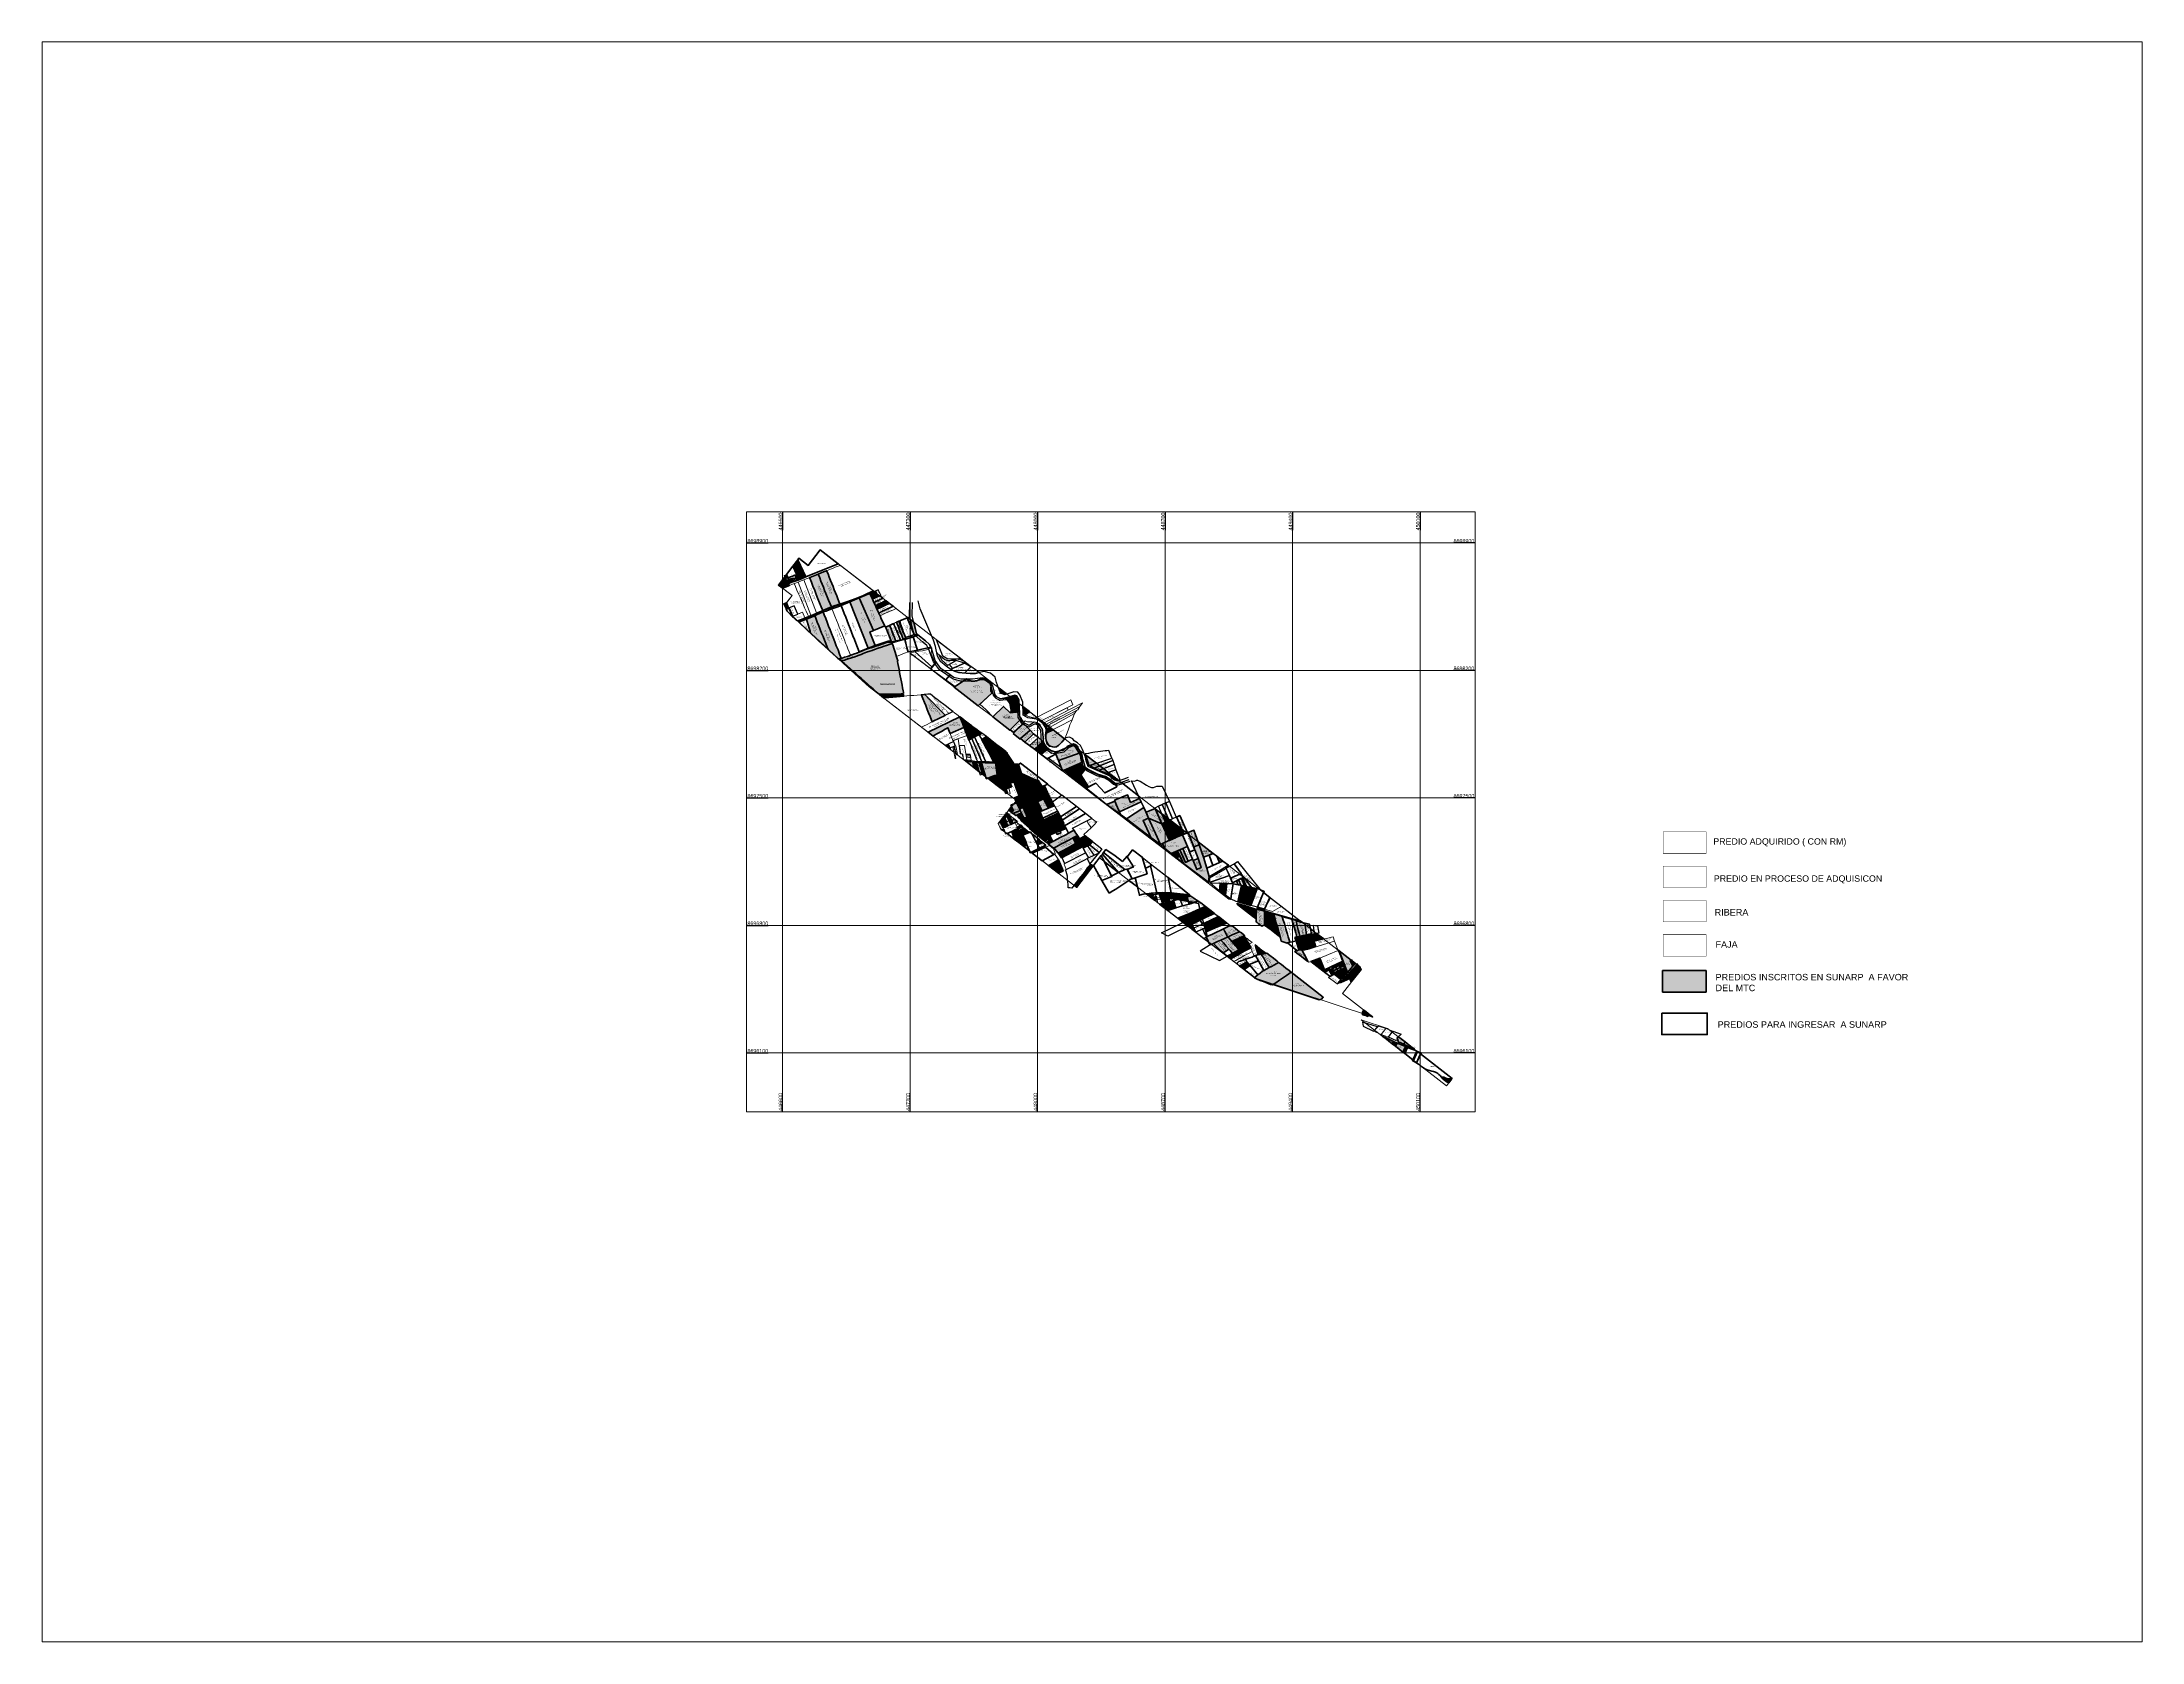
# Paper-space layout 'Layout2' of a CAD drawing. Header units: metres. Extents: x 1.05 to 9.45, y 0.8 to 7.2.
# The model-space entities are those that its viewports show. They can reach past a viewport. Long polylines and large blocks are cut down to what shows.
import ezdxf
from ezdxf.enums import TextEntityAlignment as Align

# ---------------------------------------------------------------- set-up
doc = ezdxf.new("R2010")
doc.units = ezdxf.units.M
doc.header["$MEASUREMENT"] = 0
doc.linetypes.add('DASHED', pattern=[0.75, 0.5, -0.25])
for name, color, linetype in [('ACTA DE ASAMBLEA GENERAL EXTRAORDINARIA DEL 17.08.2024', 4, 'Continuous'), ('BASE DE DATOS JAUJA', 7, 'Continuous'), ('CODIGO', 7, 'Continuous'), ('COORD', 7, 'Continuous'), ('EXPEDIENTE', 150, 'Continuous'), ('EXPEDIENTES', 5, 'Continuous'), ('FAJA DERECHA', 6, 'Continuous'), ('JONATHAN_GIANFRANCO', 1, 'Continuous'), ('PARA INGRESAR A SUNARP', 210, 'Continuous'), ('PARTIDA ELECTRONICA', 30, 'Continuous'), ('PERIMETRICO PMD', 5, 'Continuous'), ('PREDIO ADQUIRIDO ( CON RM)', 3, 'Continuous'), ('PREDIOS ADQUIRIDOS', 7, 'Continuous'), ('PREDIOS ADQUIRIDOS_PRO', 7, 'Continuous'), ('PREDIOS CELIA E.T.', 200, 'Continuous'), ('PREDIOS CON RM', 7, 'Continuous'), ('RIBERA IZQUIERDA', 5, 'Continuous'), ('SECTOR 1', 7, 'Continuous'), ('SUJETO PASIVO', 4, 'Continuous')]:
    doc.layers.add(name, color=color, linetype=linetype)
for name, color, linetype, lineweight in [('CBC-INTEREST-JAUJA', 150, 'Continuous', 30), ('COLINDANTES', 252, 'Continuous', 15), ('GRILLA', 8, 'Continuous', 0), ('MANZANAS', 2, 'Continuous', 5), ('Membrete', 7, 'Continuous', 60), ('PR-507-TOTAL', 2, 'Continuous', 5), ('PREDIOS INSCRITOS A FAVOR DEL MTC', 30, 'Continuous', 70)]:
    doc.layers.add(name, color=color, linetype=linetype, lineweight=lineweight)
doc.layers.add('PREDIO DEFINIDO ( EN PROCESO)', color=7, linetype='Continuous', true_color=0xe0e000)
doc.layers.add('PREDIOS_SECTOR_2', color=7, linetype='Continuous', true_color=0xf0f0f0)
doc.layers.add('PREDIOS NANCY B', color=7, linetype='Continuous', lineweight=9, true_color=0xcd8966)
doc.layers.add('Terreno Comunal', color=7, linetype='Continuous', lineweight=9, true_color=0xcd8966)
doc.styles.add('ROMANS', font='romans.shx', dxfattribs={"width": 0.85})
doc.styles.add('SANSSERIFBOLD', font='sasb____.pfb')
doc.styles.get("Standard").update_dxf_attribs({"font": 'arial.ttf'})
doc.styles.add('VERTICES', font='sanssb__.ttf')
doc.dimstyles.get("Standard").update_dxf_attribs({"dimtxt": 0.18, "dimasz": 0.18, "dimexe": 0.18, "dimexo": 0.0625, "dimgap": 0.09, "dimtad": 0, "dimtih": 1, "dimtoh": 1, "dimdec": 4, "dimzin": 0, "dimdsep": 46, "dimtxsty": 'Standard', "dimcen": 0.09, "dimadec": 0, "dimazin": 0, "dimtfac": 1, "dimtdec": 4, "dimtofl": 0, "dimtmove": 0, "dimatfit": 3, "dimfxl": 1, "dimtolj": 1, "dimtzin": 0, "dimarcsym": 0})

# ---------------------------------------------------------------- blocks, each defined once
blk = doc.blocks.new('*D1')
at = {"layer": 'COORD', "color": 0, "lineweight": -2, "transparency": 16777216}
blk.add_line((446600, 8695778), (446600, 8695879), dxfattribs=at)
at = {"layer": 'Defpoints', "color": 0, "transparency": 16777216}
for p in [(446600, 8695783), (446600, 8695778), (0, 0)]:
    blk.add_point(p, dxfattribs=at)
at = {"layer": 'COORD', "color": 0, "transparency": 16777216, "insert": (446589, 8695831), "char_height": 21, "attachment_point": 5, "rotation": 90}
blk.add_mtext('\\A1;446600', dxfattribs=at)
blk = doc.blocks.new('*D2')
at = {"layer": 'COORD', "color": 0, "lineweight": -2, "transparency": 16777216}
blk.add_line((446600, 8699072), (446600, 8698970), dxfattribs=at)
at = {"layer": 'Defpoints', "color": 0, "transparency": 16777216}
for p in [(446600, 8699072), (446600, 8699067), (0, 0)]:
    blk.add_point(p, dxfattribs=at)
at = {"layer": 'COORD', "color": 0, "transparency": 16777216, "insert": (446589, 8699018), "char_height": 21, "attachment_point": 5, "rotation": 90}
blk.add_mtext('\\A1;446600', dxfattribs=at)
blk = doc.blocks.new('*D3')
at = {"layer": 'COORD', "color": 0, "lineweight": -2, "transparency": 16777216}
blk.add_line((447300, 8695778), (447300, 8695879), dxfattribs=at)
at = {"layer": 'Defpoints', "color": 0, "transparency": 16777216}
for p in [(447300, 8695783), (447300, 8695778), (0, 0)]:
    blk.add_point(p, dxfattribs=at)
at = {"layer": 'COORD', "color": 0, "transparency": 16777216, "insert": (447289, 8695831), "char_height": 21, "attachment_point": 5, "rotation": 90}
blk.add_mtext('\\A1;447300', dxfattribs=at)
blk = doc.blocks.new('*D4')
at = {"layer": 'COORD', "color": 0, "lineweight": -2, "transparency": 16777216}
blk.add_line((447300, 8699072), (447300, 8698970), dxfattribs=at)
at = {"layer": 'Defpoints', "color": 0, "transparency": 16777216}
for p in [(447300, 8699072), (447300, 8699067), (0, 0)]:
    blk.add_point(p, dxfattribs=at)
at = {"layer": 'COORD', "color": 0, "transparency": 16777216, "insert": (447289, 8699018), "char_height": 21, "attachment_point": 5, "rotation": 90}
blk.add_mtext('\\A1;447300', dxfattribs=at)
blk = doc.blocks.new('*D5')
at = {"layer": 'COORD', "color": 0, "lineweight": -2, "transparency": 16777216}
blk.add_line((448000, 8695778), (448000, 8695879), dxfattribs=at)
at = {"layer": 'Defpoints', "color": 0, "transparency": 16777216}
for p in [(448000, 8695783), (448000, 8695778), (0, 0)]:
    blk.add_point(p, dxfattribs=at)
at = {"layer": 'COORD', "color": 0, "transparency": 16777216, "insert": (447989, 8695831), "char_height": 21, "attachment_point": 5, "rotation": 90}
blk.add_mtext('\\A1;448000', dxfattribs=at)
blk = doc.blocks.new('*D6')
at = {"layer": 'COORD', "color": 0, "lineweight": -2, "transparency": 16777216}
blk.add_line((448000, 8699072), (448000, 8698970), dxfattribs=at)
at = {"layer": 'Defpoints', "color": 0, "transparency": 16777216}
for p in [(448000, 8699072), (448000, 8699067), (0, 0)]:
    blk.add_point(p, dxfattribs=at)
at = {"layer": 'COORD', "color": 0, "transparency": 16777216, "insert": (447989, 8699018), "char_height": 21, "attachment_point": 5, "rotation": 90}
blk.add_mtext('\\A1;448000', dxfattribs=at)
blk = doc.blocks.new('*D7')
at = {"layer": 'COORD', "color": 0, "lineweight": -2, "transparency": 16777216}
blk.add_line((448700, 8695778), (448700, 8695879), dxfattribs=at)
at = {"layer": 'Defpoints', "color": 0, "transparency": 16777216}
for p in [(448700, 8695783), (448700, 8695778), (0, 0)]:
    blk.add_point(p, dxfattribs=at)
at = {"layer": 'COORD', "color": 0, "transparency": 16777216, "insert": (448689, 8695831), "char_height": 21, "attachment_point": 5, "rotation": 90}
blk.add_mtext('\\A1;448700', dxfattribs=at)
blk = doc.blocks.new('*D8')
at = {"layer": 'COORD', "color": 0, "lineweight": -2, "transparency": 16777216}
blk.add_line((448700, 8699072), (448700, 8698970), dxfattribs=at)
at = {"layer": 'Defpoints', "color": 0, "transparency": 16777216}
for p in [(448700, 8699072), (448700, 8699067), (0, 0)]:
    blk.add_point(p, dxfattribs=at)
at = {"layer": 'COORD', "color": 0, "transparency": 16777216, "insert": (448689, 8699018), "char_height": 21, "attachment_point": 5, "rotation": 90}
blk.add_mtext('\\A1;448700', dxfattribs=at)
blk = doc.blocks.new('*D9')
at = {"layer": 'COORD', "color": 0, "lineweight": -2, "transparency": 16777216}
blk.add_line((449400, 8695778), (449400, 8695879), dxfattribs=at)
at = {"layer": 'Defpoints', "color": 0, "transparency": 16777216}
for p in [(449400, 8695783), (449400, 8695778), (0, 0)]:
    blk.add_point(p, dxfattribs=at)
at = {"layer": 'COORD', "color": 0, "transparency": 16777216, "insert": (449389, 8695831), "char_height": 21, "attachment_point": 5, "rotation": 90}
blk.add_mtext('\\A1;449400', dxfattribs=at)
blk = doc.blocks.new('*D10')
at = {"layer": 'COORD', "color": 0, "lineweight": -2, "transparency": 16777216}
blk.add_line((449400, 8699072), (449400, 8698970), dxfattribs=at)
at = {"layer": 'Defpoints', "color": 0, "transparency": 16777216}
for p in [(449400, 8699072), (449400, 8699067), (0, 0)]:
    blk.add_point(p, dxfattribs=at)
at = {"layer": 'COORD', "color": 0, "transparency": 16777216, "insert": (449389, 8699018), "char_height": 21, "attachment_point": 5, "rotation": 90}
blk.add_mtext('\\A1;449400', dxfattribs=at)
blk = doc.blocks.new('*D11')
at = {"layer": 'COORD', "color": 0, "lineweight": -2, "transparency": 16777216}
blk.add_line((450100, 8695778), (450100, 8695879), dxfattribs=at)
at = {"layer": 'Defpoints', "color": 0, "transparency": 16777216}
for p in [(450100, 8695783), (450100, 8695778), (0, 0)]:
    blk.add_point(p, dxfattribs=at)
at = {"layer": 'COORD', "color": 0, "transparency": 16777216, "insert": (450089, 8695831), "char_height": 21, "attachment_point": 5, "rotation": 90}
blk.add_mtext('\\A1;450100', dxfattribs=at)
blk = doc.blocks.new('*D12')
at = {"layer": 'COORD', "color": 0, "lineweight": -2, "transparency": 16777216}
blk.add_line((450100, 8699072), (450100, 8698970), dxfattribs=at)
at = {"layer": 'Defpoints', "color": 0, "transparency": 16777216}
for p in [(450100, 8699072), (450100, 8699067), (0, 0)]:
    blk.add_point(p, dxfattribs=at)
at = {"layer": 'COORD', "color": 0, "transparency": 16777216, "insert": (450089, 8699018), "char_height": 21, "attachment_point": 5, "rotation": 90}
blk.add_mtext('\\A1;450100', dxfattribs=at)
blk = doc.blocks.new('*D13')
at = {"layer": 'COORD', "color": 0, "lineweight": -2, "transparency": 16777216}
blk.add_line((446402, 8696100), (446520, 8696100), dxfattribs=at)
at = {"layer": 'Defpoints', "color": 0, "transparency": 16777216}
for p in [(446402, 8696100), (446407, 8696100), (0, 0)]:
    blk.add_point(p, dxfattribs=at)
at = {"layer": 'COORD', "color": 0, "transparency": 16777216, "insert": (446464, 8696111), "char_height": 21, "attachment_point": 5}
blk.add_mtext('\\A1;8696100', dxfattribs=at)
blk = doc.blocks.new('*D14')
at = {"layer": 'COORD', "color": 0, "lineweight": -2, "transparency": 16777216}
blk.add_line((450402, 8696100), (450285, 8696100), dxfattribs=at)
at = {"layer": 'Defpoints', "color": 0, "transparency": 16777216}
for p in [(450397, 8696100), (450402, 8696100), (0, 0)]:
    blk.add_point(p, dxfattribs=at)
at = {"layer": 'COORD', "color": 0, "transparency": 16777216, "insert": (450341, 8696111), "char_height": 21, "attachment_point": 5}
blk.add_mtext('\\A1;8696100', dxfattribs=at)
blk = doc.blocks.new('*D15')
at = {"layer": 'COORD', "color": 0, "lineweight": -2, "transparency": 16777216}
blk.add_line((446402, 8696800), (446520, 8696800), dxfattribs=at)
at = {"layer": 'Defpoints', "color": 0, "transparency": 16777216}
for p in [(446402, 8696800), (446407, 8696800), (0, 0)]:
    blk.add_point(p, dxfattribs=at)
at = {"layer": 'COORD', "color": 0, "transparency": 16777216, "insert": (446464, 8696811), "char_height": 21, "attachment_point": 5}
blk.add_mtext('\\A1;8696800', dxfattribs=at)
blk = doc.blocks.new('*D16')
at = {"layer": 'COORD', "color": 0, "lineweight": -2, "transparency": 16777216}
blk.add_line((450402, 8696800), (450285, 8696800), dxfattribs=at)
at = {"layer": 'Defpoints', "color": 0, "transparency": 16777216}
for p in [(450397, 8696800), (450402, 8696800), (0, 0)]:
    blk.add_point(p, dxfattribs=at)
at = {"layer": 'COORD', "color": 0, "transparency": 16777216, "insert": (450341, 8696811), "char_height": 21, "attachment_point": 5}
blk.add_mtext('\\A1;8696800', dxfattribs=at)
blk = doc.blocks.new('*D17')
at = {"layer": 'COORD', "color": 0, "lineweight": -2, "transparency": 16777216}
blk.add_line((446402, 8697500), (446520, 8697500), dxfattribs=at)
at = {"layer": 'Defpoints', "color": 0, "transparency": 16777216}
for p in [(446402, 8697500), (446407, 8697500), (0, 0)]:
    blk.add_point(p, dxfattribs=at)
at = {"layer": 'COORD', "color": 0, "transparency": 16777216, "insert": (446464, 8697511), "char_height": 21, "attachment_point": 5}
blk.add_mtext('\\A1;8697500', dxfattribs=at)
blk = doc.blocks.new('*D18')
at = {"layer": 'COORD', "color": 0, "lineweight": -2, "transparency": 16777216}
blk.add_line((450402, 8697500), (450285, 8697500), dxfattribs=at)
at = {"layer": 'Defpoints', "color": 0, "transparency": 16777216}
for p in [(450397, 8697500), (450402, 8697500), (0, 0)]:
    blk.add_point(p, dxfattribs=at)
at = {"layer": 'COORD', "color": 0, "transparency": 16777216, "insert": (450341, 8697511), "char_height": 21, "attachment_point": 5}
blk.add_mtext('\\A1;8697500', dxfattribs=at)
blk = doc.blocks.new('*D19')
at = {"layer": 'COORD', "color": 0, "lineweight": -2, "transparency": 16777216}
blk.add_line((446402, 8698200), (446520, 8698200), dxfattribs=at)
at = {"layer": 'Defpoints', "color": 0, "transparency": 16777216}
for p in [(446402, 8698200), (446407, 8698200), (0, 0)]:
    blk.add_point(p, dxfattribs=at)
at = {"layer": 'COORD', "color": 0, "transparency": 16777216, "insert": (446464, 8698211), "char_height": 21, "attachment_point": 5}
blk.add_mtext('\\A1;8698200', dxfattribs=at)
blk = doc.blocks.new('*D20')
at = {"layer": 'COORD', "color": 0, "lineweight": -2, "transparency": 16777216}
blk.add_line((450402, 8698200), (450285, 8698200), dxfattribs=at)
at = {"layer": 'Defpoints', "color": 0, "transparency": 16777216}
for p in [(450397, 8698200), (450402, 8698200), (0, 0)]:
    blk.add_point(p, dxfattribs=at)
at = {"layer": 'COORD', "color": 0, "transparency": 16777216, "insert": (450341, 8698211), "char_height": 21, "attachment_point": 5}
blk.add_mtext('\\A1;8698200', dxfattribs=at)
blk = doc.blocks.new('*D21')
at = {"layer": 'COORD', "color": 0, "lineweight": -2, "transparency": 16777216}
blk.add_line((446402, 8698900), (446520, 8698900), dxfattribs=at)
at = {"layer": 'Defpoints', "color": 0, "transparency": 16777216}
for p in [(446402, 8698900), (446407, 8698900), (0, 0)]:
    blk.add_point(p, dxfattribs=at)
at = {"layer": 'COORD', "color": 0, "transparency": 16777216, "insert": (446464, 8698911), "char_height": 21, "attachment_point": 5}
blk.add_mtext('\\A1;8698900', dxfattribs=at)
blk = doc.blocks.new('*D22')
at = {"layer": 'COORD', "color": 0, "lineweight": -2, "transparency": 16777216}
blk.add_line((450402, 8698900), (450285, 8698900), dxfattribs=at)
at = {"layer": 'Defpoints', "color": 0, "transparency": 16777216}
for p in [(450397, 8698900), (450402, 8698900), (0, 0)]:
    blk.add_point(p, dxfattribs=at)
at = {"layer": 'COORD', "color": 0, "transparency": 16777216, "insert": (450341, 8698911), "char_height": 21, "attachment_point": 5}
blk.add_mtext('\\A1;8698900', dxfattribs=at)

msp = doc.modelspace()

# ---------------------------------------------------------------- hatches: boundary and pattern name
at = {"layer": 'PREDIOS INSCRITOS A FAVOR DEL MTC', "transparency": 33554559}
h = msp.add_hatch(color=256, dxfattribs=at)
h.dxf.hatch_style = 1
h.paths.add_polyline_path([(446656.1, 8698771.9), (446690.5, 8698698.4), (446727.5, 8698713.7), (446683.5, 8698807.5)])
h = msp.add_hatch(color=256, dxfattribs=at)
h.dxf.hatch_style = 1
h.paths.add_polyline_path([(446605.1, 8698665.2), (446589.7, 8698659), (446576.6, 8698669.1), (446593.2, 8698690.5), (446599.1, 8698677.9)])
h.paths.add_polyline_path([(446615.5, 8698685.3), (446626.4, 8698690.4), (446632.3, 8698677.7), (446621.4, 8698672.6)])
h.paths.add_polyline_path([(446609.9, 8698693.8), (446621.2, 8698699), (446625.5, 8698690), (446614.1, 8698684.7)])
h = msp.add_hatch(color=256, dxfattribs=at)
h.dxf.hatch_style = 1
h.paths.add_polyline_path([(446914.8, 8698565.9), (446900.7, 8698560.4), (446888.1, 8698556), (446867.8, 8698548.6), (446860.3, 8698566.5), (446852.2, 8698585.1), (446844, 8698604.3), (446837.2, 8698622), (446830.7, 8698638.5), (446824, 8698657), (446817.2, 8698674.1), (446810.4, 8698691.1), (446803.7, 8698708), (446797, 8698725.3), (446795.4, 8698729), (446810.9, 8698735.7), (446824.1, 8698741.1), (446841.8, 8698747.7), (446849.6, 8698729.9), (446856.5, 8698712.6), (446862.9, 8698694.5), (446870, 8698676.8), (446877.1, 8698660.5), (446884, 8698643.1), (446890.5, 8698626.4), (446897.3, 8698610.2), (446903.1, 8698594.1), (446909.6, 8698578.3)])
h.paths.add_polyline_path([(446867.8, 8698548.6), (446850.7, 8698542.2), (446834, 8698535.2), (446820.4, 8698529.6), (446810.9, 8698549.5), (446802.2, 8698571), (446793.8, 8698593.4), (446784.7, 8698616.3), (446776.7, 8698638.5), (446766.9, 8698662.4), (446758.4, 8698684.7), (446750.4, 8698707.3), (446748.9, 8698711), (446795.4, 8698729), (446797, 8698725.3), (446803.7, 8698708), (446810.4, 8698691.1), (446817.2, 8698674.1), (446824, 8698657), (446830.7, 8698638.5), (446837.2, 8698622), (446844, 8698604.3), (446852.2, 8698585.1), (446860.3, 8698566.5)])
h = msp.add_hatch(color=256, dxfattribs=at)
h.dxf.hatch_style = 1
h.paths.add_polyline_path([(446589.7, 8698659), (446599.2, 8698651.6), (446628.6, 8698663), (446636.8, 8698666.2), (446632.3, 8698677.7), (446621.4, 8698672.6), (446616.9, 8698670.6), (446616.9, 8698670.6), (446613.1, 8698668.8), (446609.3, 8698667.1), (446605.1, 8698665.2)])
h = msp.add_hatch(color=256, dxfattribs=at)
h.dxf.hatch_style = 1
h.paths.add_polyline_path([(446684.2, 8698472.2), (446691.4, 8698465.4), (446699.1, 8698468.7), (446717, 8698475.8), (446731.6, 8698481.7), (446740.1, 8698485.2), (446758.9, 8698492.9), (446776.4, 8698500.7), (446789.9, 8698507.6), (446802.1, 8698512.2), (446823.1, 8698521.1), (446838.3, 8698526.5), (446855.9, 8698532.8), (446871.2, 8698538.6), (446886.2, 8698543.7), (446902.4, 8698549.4), (446921, 8698556.7), (446969.6, 8698577.3), (447019.9, 8698597.9), (447050.7, 8698610.9), (447079, 8698622.9), (447103, 8698633.4), (447098.3, 8698637), (447082.1, 8698629.1), (447062.9, 8698620.5), (447043.9, 8698611.8), (447026.2, 8698603.5), (447003.6, 8698595.2), (446978.3, 8698586), (446953.4, 8698577.5), (446931.1, 8698569.6), (446917.1, 8698564.8), (446903.1, 8698559.4), (446890.4, 8698554.9), (446870.1, 8698547.5), (446853, 8698541.1), (446836.3, 8698534.1), (446822.7, 8698528.6), (446792.1, 8698516), (446768.6, 8698506.3), (446744, 8698496.4), (446725.6, 8698489.3), (446703.5, 8698480.7)])
h = msp.add_hatch(color=256, dxfattribs=at)
h.dxf.hatch_style = 1
h.paths.add_polyline_path([(447019.9, 8698597.9), (446969.6, 8698577.3), (447070.2, 8698322.1), (447108.2, 8698336.5), (447078.5, 8698411.1), (447098.6, 8698419.5)])
h = msp.add_hatch(color=256, dxfattribs=at)
h.dxf.hatch_style = 1
h.paths.add_polyline_path([(447134.8, 8698500.9), (447131, 8698508.8), (447127.9, 8698515), (447120.5, 8698531.6), (447118.1, 8698536.1), (447109.3, 8698556.1), (447101.2, 8698573.4), (447097, 8698583.1), (447093.5, 8698591.3), (447079, 8698622.9), (447050.7, 8698610.9), (447019.9, 8698597.9), (447098.6, 8698419.5), (447161.3, 8698445.5), (447141.3, 8698483.4)])
h = msp.add_hatch(color=256, dxfattribs=at)
h.dxf.hatch_style = 1
h.paths.add_polyline_path([(447094.1, 8698629.5), (447079, 8698622.9), (447093.5, 8698591.3), (447097.2, 8698593.5), (447108.4, 8698598.6)])
h = msp.add_hatch(color=256, dxfattribs=at)
h.dxf.hatch_style = 1
h.paths.add_polyline_path([(447109.7, 8698636.3), (447094.1, 8698629.5), (447108.4, 8698598.6), (447109.1, 8698598.9), (447123.8, 8698605.8)])
h = msp.add_hatch(color=256, dxfattribs=at)
h.dxf.hatch_style = 1
h.paths.add_polyline_path([(447118.1, 8698536.1), (447139.6, 8698546.3), (447162.1, 8698556.7), (447185.9, 8698568.2), (447186.8, 8698568.6), (447169.2, 8698582.2), (447109.3, 8698556.1)])
h = msp.add_hatch(color=256, dxfattribs=at)
h.dxf.hatch_style = 1
h.paths.add_polyline_path([(447202.1, 8698347.6), (447206.8, 8698335.6), (447210.2, 8698323.1), (447213.8, 8698311.2), (447218.4, 8698299.7), (447222, 8698287.3), (447225.9, 8698275.3), (447229.7, 8698263.3), (447233.1, 8698253.7), (447231.3, 8698250.9), (447231.3, 8698248.9), (447233.5, 8698238.6), (447236.5, 8698222.1), (447239.4, 8698205.2), (447242.5, 8698188.3), (447246.1, 8698171.1), (447249.6, 8698154.4), (447252.9, 8698137.4), (447255.9, 8698120.1), (447259, 8698103.9), (447262.3, 8698087.4), (447263.6, 8698081.1), (447263.9, 8698075), (447263.7, 8698073.9), (447261.9, 8698072.8), (447259.3, 8698072.4), (447251.1, 8698071.2), (447227.4, 8698070.7), (447203.1, 8698070.6), (447179.2, 8698070.5), (447154.6, 8698070.1), (447144, 8698070), (447130.8, 8698069.3), (447123.6, 8698074.8), (447114.5, 8698083.3), (447098.1, 8698098.3), (447081.6, 8698112.3), (447065.3, 8698126.5), (447049.4, 8698141), (447033.6, 8698155.6), (447017.6, 8698168.9), (447002, 8698183), (446986.6, 8698196.9), (446970.1, 8698211.1), (446953.8, 8698225.1), (446937.8, 8698239.5), (446928.3, 8698247.7), (446924.6, 8698252.2), (446924.5, 8698253), (446924.9, 8698253.4), (446925.7, 8698254), (446928.7, 8698254.7), (446939.3, 8698257.1), (446960.3, 8698263.3), (446979.2, 8698270), (446995.9, 8698275), (447005.3, 8698278.8), (447021.3, 8698283.5), (447031.8, 8698287.5), (447043, 8698293.4), (447060.5, 8698300), (447078.8, 8698306.6), (447091, 8698310.1), (447104.8, 8698314.9), (447124.6, 8698322.6), (447143.6, 8698328.5), (447157, 8698333.8), (447170.3, 8698337.9), (447189.9, 8698344.1)])
h.paths.add_polyline_path([(446920.7, 8698267.2), (446916.3, 8698265.3), (446910.5, 8698264.1), (446906.4, 8698264.1), (446903.7, 8698265.4), (446895.4, 8698273.6), (446876.6, 8698291.3), (446857, 8698308.4), (446849.7, 8698315.5), (446845.2, 8698328.3), (446837.3, 8698347.4), (446829.6, 8698366.8), (446821.9, 8698385.7), (446814.4, 8698405), (446806.7, 8698424.2), (446798.5, 8698444.4), (446790.3, 8698464.9), (446781.7, 8698486.9), (446776.4, 8698500.7), (446789.9, 8698507.6), (446802.1, 8698512.2), (446823.1, 8698521.1), (446828.3, 8698506.3), (446836.7, 8698485.7), (446844.4, 8698465), (446852.7, 8698444.1), (446860.6, 8698423.2), (446868.6, 8698402.3), (446877.3, 8698380.5), (446886.2, 8698358.1), (446894.5, 8698335.9), (446904.2, 8698313), (446912.9, 8698290.2)])
h.paths.add_polyline_path([(446849.7, 8698315.5), (446831.8, 8698331.7), (446815.2, 8698347.1), (446797.4, 8698363.6), (446779, 8698380.4), (446760.6, 8698396.8), (446753.5, 8698404), (446750.8, 8698415.1), (446745.6, 8698433), (446740.4, 8698450.8), (446735.7, 8698468.8), (446731.6, 8698481.7), (446740.1, 8698485.2), (446758.9, 8698492.9), (446776.4, 8698500.7), (446781.7, 8698486.9), (446790.3, 8698464.9), (446798.5, 8698444.4), (446806.7, 8698424.2), (446814.4, 8698405), (446821.9, 8698385.7), (446829.6, 8698366.8), (446837.3, 8698347.4), (446845.2, 8698328.3)])
h.paths.add_polyline_path([(447283.8, 8698489), (447287.4, 8698490.9), (447320.4, 8698465.4), (447336, 8698401), (447337.4, 8698399.8), (447323.4, 8698393.6), (447297.1, 8698458.1)])
h.paths.add_polyline_path([(447224.6, 8698464.5), (447230.9, 8698450.7), (447233.9, 8698442.7), (447238.1, 8698431.5), (447242.3, 8698421), (447246.4, 8698410.9), (447250.5, 8698400.9), (447254.7, 8698391.3), (447258.8, 8698381), (447261.7, 8698371.5), (447267.5, 8698373.4), (447276.6, 8698377.2), (447269.4, 8698395.3), (447262, 8698412.5), (447255.3, 8698428.8), (447248.2, 8698445.1), (447241.9, 8698461.4), (447237.9, 8698470.8), (447229.1, 8698467)])
h.paths.add_polyline_path([(447201.9, 8698357.3), (447197.3, 8698356.5), (447192.4, 8698370), (447186.6, 8698384.5), (447180.9, 8698398.9), (447175.4, 8698412.5), (447170.2, 8698425.9), (447165.5, 8698437.4), (447170, 8698439.3), (447178.4, 8698442.9), (447187.6, 8698447.4), (447190.4, 8698440.8), (447195.4, 8698428.6), (447200.1, 8698417), (447204.7, 8698405.3), (447209.5, 8698393.5), (447214.1, 8698381.5), (447218.8, 8698369.5), (447221.6, 8698362.2), (447212.5, 8698359.8), (447207.4, 8698357.9)])
h = msp.add_hatch(color=256, dxfattribs=at)
h.dxf.hatch_style = 1
h.paths.add_polyline_path([(446913.1, 8698263.1), (446924.3, 8698252.8), (446924.9, 8698253.4), (446925.7, 8698254), (446928.7, 8698254.7), (446939.3, 8698257.1), (446960.3, 8698263.3), (446979.2, 8698270), (446995.9, 8698275), (447005.3, 8698278.8), (447021.3, 8698283.5), (447031.8, 8698287.5), (447043, 8698293.4), (447060.5, 8698300), (447078.8, 8698306.6), (447091, 8698310.1), (447104.8, 8698314.9), (447124.6, 8698322.6), (447143.6, 8698328.5), (447157, 8698333.8), (447170.3, 8698337.9), (447189.9, 8698344.1), (447202.1, 8698347.6), (447201.3, 8698349.2), (447198.1, 8698355.1), (447193.6, 8698354.3), (447184.6, 8698354.6), (447173, 8698353.8), (447165.9, 8698351.7), (447151.5, 8698345.9), (447139.7, 8698341.8), (447126.7, 8698337.1), (447112.3, 8698333.4), (447103.1, 8698330.5), (447086.2, 8698325.1), (447071.5, 8698320.6), (447050.6, 8698312.8), (447037.8, 8698307.6), (447023.6, 8698301.8), (447007.1, 8698295), (446994.5, 8698290.5), (446975.5, 8698283.4), (446956.4, 8698277.1), (446940.2, 8698272.6), (446923.1, 8698266.1), (446918.6, 8698264.2)])
h = msp.add_hatch(color=256, dxfattribs=at)
h.dxf.hatch_style = 1
h.paths.add_polyline_path([(447542.6, 8698108.6), (447609, 8698154), (447624.4, 8698146.6), (447630.8, 8698143.7), (447634.4, 8698142.3), (447637.5, 8698141.6), (447640.8, 8698141.3), (447645.5, 8698141), (447649.2, 8698141), (447655.1, 8698141.9), (447663.9, 8698143.5), (447670.6, 8698145.3), (447677, 8698147.7), (447684.4, 8698151.4), (447689.1, 8698153.5), (447692.7, 8698154.9), (447696.4, 8698155.7), (447701.8, 8698156.7), (447727.3, 8698140), (447735.1, 8698134.6), (447740.1, 8698130), (447742.9, 8698127.3), (447744.3, 8698123.9), (447744.7, 8698117.1), (447744.2, 8698103.1), (447743.1, 8698093.3), (447743.1, 8698086.2), (447751.1, 8698076.7), (447674.4, 8698006.7)])
h = msp.add_hatch(color=256, dxfattribs=at)
h.dxf.hatch_style = 1
h.paths.add_polyline_path([(447131.8, 8698067.8), (447154.9, 8698049.9), (447163.8, 8698050.6), (447184.2, 8698051.6), (447204.5, 8698053.8), (447224.6, 8698055.9), (447244.8, 8698056.8), (447264.6, 8698058.4), (447264, 8698067.6), (447254.9, 8698067), (447254, 8698070), (447252.1, 8698069.7), (447228.4, 8698069.2), (447204.1, 8698069.1), (447180.2, 8698069), (447155.6, 8698068.6), (447145, 8698068.5)])
h = msp.add_hatch(color=256, dxfattribs=at)
h.dxf.hatch_style = 1
h.paths.add_polyline_path([(447401.6, 8697966.8), (447409.6, 8697947.2), (447417.7, 8697927.7), (447421.3, 8697918), (447434.5, 8697924.5), (447451.2, 8697932.4), (447468.9, 8697941.5), (447484.5, 8697949.5), (447493.1, 8697954.1), (447381.8, 8698068.3), (447376.9, 8698068.1), (447361.9, 8698066.3), (447366.7, 8698055.2), (447370.8, 8698046.2), (447378.6, 8698025), (447385.7, 8698006.8), (447393.7, 8697986.4)])
h = msp.add_hatch(color=256, dxfattribs=at)
h.dxf.hatch_style = 1
h.paths.add_polyline_path([(447866, 8697854.4), (447923.3, 8697908.1), (447959.1, 8697871.5), (447903.5, 8697823)])
h.paths.add_polyline_path([(447753.6, 8697945.2), (447812.1, 8698002.8), (447849.8, 8697968.2), (447900.5, 8697973), (447900.3, 8697955.5), (447903, 8697944.8), (447909.9, 8697938.9), (447906.7, 8697930.4), (447848.5, 8697872)])
h.paths.add_polyline_path([(447978.3, 8697851.7), (447930.8, 8697806.3), (447906.9, 8697825.9), (447959.1, 8697871.5)])
h.paths.add_polyline_path([(448005.6, 8697831.6), (447956, 8697788.9), (447983.1, 8697767.6), (448028, 8697809.1)])
h = msp.add_hatch(color=256, dxfattribs=at)
h.dxf.hatch_style = 1
h.paths.add_polyline_path([(447788.7, 8698103.4), (447791, 8698096), (447794.9, 8698086.9), (447797.9, 8698081.9), (447801.5, 8698078.9), (447804.3, 8698076.9), (447808.6, 8698074.7), (447812.8, 8698072.9), (447816, 8698071.8), (447826.8, 8698072.5), (447828.1, 8698073)])
h = msp.add_hatch(color=256, dxfattribs=at)
h.dxf.hatch_style = 1
h.paths.add_polyline_path([(447824.1, 8698045.9), (447839.3, 8698052.3), (447867, 8698059.3), (447879.5, 8698057.1), (447886.5, 8698048.6), (447890.9, 8698037.6), (447896.3, 8697984), (447896.7, 8697972.6), (447852.7, 8697968.5), (447854.4, 8697982.8), (447846.9, 8698021.3), (447838.9, 8698031), (447831.7, 8698037.9)])
h = msp.add_hatch(color=256, dxfattribs=at)
h.dxf.hatch_style = 1
h.paths.add_polyline_path([(447919.9, 8698002.1), (447922.4, 8697964.9), (447929.3, 8697957.7), (447955.1, 8697974.9)])
h = msp.add_hatch(color=256, dxfattribs=at)
h.dxf.hatch_style = 1
h.paths.add_polyline_path([(447398.5, 8697861.6), (447572.5, 8697945.7), (447574.8, 8697940), (447582.2, 8697923.4), (447587.4, 8697911.3), (447591.6, 8697899.7), (447595.9, 8697887.6), (447519.8, 8697854.6), (447515.1, 8697867.1), (447507.4, 8697885.7), (447492.2, 8697876.8), (447472.2, 8697865.4), (447451.3, 8697854.2), (447430.7, 8697842.1), (447426.5, 8697840)])
h = msp.add_hatch(color=256, dxfattribs=at)
h.dxf.hatch_style = 1
h.paths.add_polyline_path([(447572.5, 8697945.7), (447581.9, 8697939.1), (447596.8, 8697927.9), (447612.1, 8697916.7), (447627.1, 8697904.7), (447638.6, 8697895.9), (447645.2, 8697890.8), (447668.4, 8697873.6), (447677.4, 8697867), (447694.3, 8697855.2), (447687.2, 8697851.1), (447678.4, 8697847.2), (447668.9, 8697842.5), (447645.3, 8697829.8), (447623, 8697817.4), (447616.9, 8697833.1), (447609.9, 8697851.5), (447606.4, 8697860.7), (447600.3, 8697875.4), (447595.9, 8697887.6), (447591.6, 8697899.7), (447587.4, 8697911.3), (447582.2, 8697923.4), (447574.8, 8697940)])
h = msp.add_hatch(color=256, dxfattribs=at)
h.dxf.hatch_style = 1
h.paths.add_polyline_path([(448124.3, 8697797.4), (448134, 8697806.7), (448145.7, 8697820.6), (448148.6, 8697825.3), (448084.9, 8697874.5), (448047.9, 8697855.3), (448045.8, 8697849.5), (448045.1, 8697840.6), (448046, 8697826.7), (448049.9, 8697811.5), (448052.9, 8697804.1), (448056, 8697797.9), (448060.5, 8697792), (448069.5, 8697785.2), (448083.1, 8697780), (448093.4, 8697778.4), (448102.6, 8697779.9), (448115.4, 8697788.6)])
h.paths.add_polyline_path([(448020.1, 8697924.6), (448015.4, 8697922.2), (448025.9, 8697911.9), (448029.5, 8697908.9), (448035.9, 8697912.4)])
h.paths.add_polyline_path([(448035.9, 8697912.4), (448029.5, 8697908.9), (448037.9, 8697899.8), (448046.5, 8697904.2)])
h.paths.add_polyline_path([(448046.5, 8697904.2), (448037.9, 8697899.8), (448046.2, 8697891.8), (448055.9, 8697896.9)])
h.paths.add_polyline_path([(448046.2, 8697891.8), (448048.3, 8697885.8), (448048.5, 8697877.8), (448067.2, 8697888.2), (448055.9, 8697896.9)])
h = msp.add_hatch(color=256, dxfattribs=at)
h.dxf.hatch_style = 1
h.paths.add_polyline_path([(448048.5, 8697877.8), (448047.9, 8697855.3), (448084.9, 8697874.5), (448067.2, 8697888.2)])
h = msp.add_hatch(color=256, dxfattribs=at)
h.dxf.hatch_style = 1
h.paths.add_polyline_path([(447719.4, 8697836.8), (447693.6, 8697820.1), (447698, 8697811.9), (447708, 8697793.3), (447716.7, 8697777.1), (447722.5, 8697766.4), (447740.3, 8697777.8), (447764.9, 8697793.8), (447769.7, 8697797.6)])
h = msp.add_hatch(color=256, dxfattribs=at)
h.dxf.hatch_style = 1
h.paths.add_polyline_path([(447795.4, 8697778.2), (447789.5, 8697783), (447769.6, 8697797.6), (447764.9, 8697793.8), (447740.3, 8697777.8), (447722.5, 8697766.4), (447733.4, 8697746.7), (447745.7, 8697724.3), (447758.7, 8697699.7), (447775.7, 8697710.7), (447795.2, 8697723.2), (447822.6, 8697740.7), (447833.6, 8697748.1), (447826.2, 8697754.5)])
h = msp.add_hatch(color=256, dxfattribs=at)
h.dxf.hatch_style = 1
h.paths.add_polyline_path([(447983.1, 8697767.6), (448028, 8697809.1), (448034.1, 8697802.6), (448040.4, 8697792.2), (448044.3, 8697786.3), (448051.2, 8697777.2), (448056.7, 8697772.3), (448058.3, 8697770.8), (448023.7, 8697741.9), (448020.4, 8697739.1)])
h = msp.add_hatch(color=256, dxfattribs=at)
h.dxf.hatch_style = 1
h.paths.add_polyline_path([(448228.8, 8697763.3), (448193.2, 8697790.8), (448097.1, 8697747.3), (448100, 8697740.9), (448115.5, 8697706.1), (448233.2, 8697747), (448236.5, 8697748.1)])
h.paths.add_polyline_path([(448247.5, 8697696.6), (448141.5, 8697650.6), (448134.3, 8697655.1), (448114.6, 8697705.8), (448233.2, 8697747)])
h.paths.add_polyline_path([(448262.7, 8697737.1), (448271.5, 8697709.5), (448281.6, 8697679.2), (448287.8, 8697678.1), (448323.4, 8697690.2)])
h.paths.add_polyline_path([(448341.6, 8697676.2), (448323.4, 8697690.2), (448287.8, 8697678.1), (448310.9, 8697663.7)])
h.paths.add_polyline_path([(448361.1, 8697661.1), (448341.6, 8697676.2), (448310.9, 8697663.7), (448335.6, 8697651)])
h.paths.add_polyline_path([(448361.1, 8697661.1), (448335.6, 8697651), (448377.3, 8697636.7), (448387.8, 8697640.4)])
h.paths.add_polyline_path([(448387.8, 8697640.4), (448377.3, 8697636.7), (448399.7, 8697622.5), (448407.1, 8697615.8), (448411.5, 8697610.1), (448418.5, 8697604.5), (448427, 8697599.9), (448436.9, 8697596.1), (448444.8, 8697596.4)])
h.paths.add_polyline_path([(448423.1, 8697487.4), (448425.6, 8697482.5), (448424.3, 8697482), (448439.4, 8697447.3), (448449.7, 8697424.2), (448568.2, 8697478.3), (448560.5, 8697497), (448511, 8697475.5), (448494.4, 8697516.5)])
h.paths.add_polyline_path([(448424.3, 8697482), (448379.1, 8697463.6), (448455.5, 8697409.9), (448449.7, 8697424.2), (448439.4, 8697447.3)])
h = msp.add_hatch(color=256, dxfattribs=at)
h.dxf.hatch_style = 1
h.paths.add_polyline_path([(448193.2, 8697790.8), (448228.8, 8697763.3), (448216.3, 8697788), (448210.7, 8697792.1), (448203, 8697795.2)])
h = msp.add_hatch(color=256, dxfattribs=at)
h.dxf.hatch_style = 1
h.paths.add_polyline_path([(447692.5, 8697694), (447712.1, 8697693.3), (447728.3, 8697692.3), (447746.6, 8697692.2), (447769.7, 8697691.1), (447771.4, 8697680.1), (447773.4, 8697666.3), (447776.1, 8697640), (447778.5, 8697626.1), (447769.1, 8697623.5), (447765.8, 8697622.8), (447754.6, 8697619.4), (447735.5, 8697611.7), (447718.4, 8697605.5), (447713.8, 8697620.1), (447710, 8697632), (447709.6, 8697634.4), (447708.9, 8697638.1), (447702.9, 8697656.8), (447697.2, 8697675.4)])
h.paths.add_polyline_path([(447606, 8697701.2), (447620.2, 8697699.7), (447643.4, 8697697.5), (447648.7, 8697676.8), (447651.7, 8697665.9)])
h = msp.add_hatch(color=256, dxfattribs=at)
h.dxf.hatch_style = 1
h.paths.add_polyline_path([(447665, 8697695.9), (447643.4, 8697697.5), (447648.7, 8697676.8), (447651.7, 8697665.9), (447679.8, 8697644.2)])
h = msp.add_hatch(color=256, dxfattribs=at)
h.dxf.hatch_style = 1
h.paths.add_polyline_path([(447692.5, 8697694), (447685.2, 8697694.2), (447678.3, 8697694.8), (447677.6, 8697694.8), (447697.1, 8697630.8), (447709.6, 8697634.4), (447708.9, 8697638.1), (447702.9, 8697656.8), (447697.2, 8697675.4)])
h = msp.add_hatch(color=256, dxfattribs=at)
h.dxf.hatch_style = 1
h.paths.add_polyline_path([(447830.6, 8697746.1), (447822.6, 8697740.7), (447795.2, 8697723.2), (447775.7, 8697710.7), (447758.7, 8697699.7), (447760.6, 8697694.7), (447868.5, 8697690.2)])
h = msp.add_hatch(color=256, dxfattribs=at)
h.dxf.hatch_style = 1
h.paths.add_polyline_path([(447795.3, 8697688.2), (447769.7, 8697691.1), (447771.4, 8697680.1), (447773.4, 8697666.3), (447776.1, 8697640), (447778.5, 8697626.1), (447785.9, 8697628.2), (447808.1, 8697636.5)])
h = msp.add_hatch(color=256, dxfattribs=at)
h.dxf.hatch_style = 1
h.paths.add_polyline_path([(447795.3, 8697688.2), (447820.5, 8697687.8), (447832, 8697645.4), (447835.7, 8697632.8), (447829.9, 8697630.5), (447825.5, 8697643), (447808.1, 8697636.5)])
h = msp.add_hatch(color=256, dxfattribs=at)
h.dxf.hatch_style = 1
h.paths.add_polyline_path([(447893.9, 8697685.9), (447820.5, 8697687.8), (447832, 8697645.4), (447838.4, 8697623.7), (447855.2, 8697630.1), (447852.8, 8697636.6), (447870.4, 8697641.4), (447884.4, 8697610.2), (447924.3, 8697611.8), (447912.3, 8697634.4)])
h = msp.add_hatch(color=256, dxfattribs=at)
h.dxf.hatch_style = 1
h.paths.add_polyline_path([(448237.3, 8697626.7), (448264.6, 8697662.6), (448255.2, 8697669.7), (448244.1, 8697678.4), (448231, 8697688.6), (448145.1, 8697652), (448203, 8697606.7), (448267.6, 8697554.5), (448279.5, 8697560.6)])
h = msp.add_hatch(color=256, dxfattribs=at)
h.dxf.hatch_style = 1
h.paths.add_polyline_path([(447697.2, 8697630.8), (447714.7, 8697617.2), (447713.8, 8697620.1), (447710, 8697632), (447709.6, 8697634.4)])
h = msp.add_hatch(color=256, dxfattribs=at)
h.dxf.hatch_style = 1
h.paths.add_polyline_path([(447726.2, 8697608.3), (447778, 8697568.3), (447783.2, 8697570.4), (447767.2, 8697623.1), (447765.8, 8697622.8), (447754.6, 8697619.4), (447735.5, 8697611.7)])
h = msp.add_hatch(color=256, dxfattribs=at)
h.dxf.hatch_style = 1
h.paths.add_polyline_path([(447800.3, 8697587.1), (447785.9, 8697628.2), (447778.5, 8697626.1), (447769.1, 8697623.5), (447767.2, 8697623.1), (447783.2, 8697570.4), (447803.8, 8697578.9)])
h = msp.add_hatch(color=256, dxfattribs=at)
h.dxf.hatch_style = 1
h.paths.add_polyline_path([(447810.2, 8697562.7), (447803.8, 8697578.9), (447783.2, 8697570.4), (447778, 8697568.3), (447821.5, 8697534.7)])
h = msp.add_hatch(color=256, dxfattribs=at)
h.dxf.hatch_style = 1
h.paths.add_polyline_path([(447785.9, 8697628.2), (447825.5, 8697643), (447829.9, 8697630.5), (447790.3, 8697615.7)])
h = msp.add_hatch(color=256, dxfattribs=at)
h.dxf.hatch_style = 1
h.paths.add_polyline_path([(447835.4, 8697622.6), (447833.3, 8697628.5), (447832.3, 8697631.5), (447829.9, 8697630.5), (447790.3, 8697615.7), (447800.3, 8697587.1), (447803.8, 8697578.9), (447810.2, 8697562.7), (447844.6, 8697575.9), (447850.8, 8697578.2)])
h = msp.add_hatch(color=256, dxfattribs=at)
h.dxf.hatch_style = 1
h.paths.add_polyline_path([(447825.9, 8697523.7), (447834.4, 8697526.9), (447826.5, 8697549.4), (447857.7, 8697561.5), (447850.8, 8697578.2), (447810.2, 8697562.7)])
h = msp.add_hatch(color=256, dxfattribs=at)
h.dxf.hatch_style = 1
h.paths.add_polyline_path([(447838.4, 8697623.7), (447855.2, 8697630.1), (447869.9, 8697590.8), (447853.1, 8697584.3)])
h = msp.add_hatch(color=256, dxfattribs=at)
h.dxf.hatch_style = 1
h.paths.add_polyline_path([(447870.4, 8697641.4), (447852.8, 8697636.6), (447855.2, 8697630.1), (447869.9, 8697590.8), (447924.3, 8697611.8), (447884.4, 8697610.2)])
h = msp.add_hatch(color=256, dxfattribs=at)
h.dxf.hatch_style = 1
h.paths.add_polyline_path([(447870.6, 8697585.8), (447926.6, 8697607.4), (447940.8, 8697569.9), (447884.8, 8697548.3)])
h = msp.add_hatch(color=256, dxfattribs=at)
h.dxf.hatch_style = 1
h.paths.add_polyline_path([(447980.4, 8697542.8), (447959.2, 8697532.8), (447954.6, 8697531.2), (447899.7, 8697511.2), (447874, 8697500.7), (447883.6, 8697474.1), (447900.9, 8697439.6), (447920.4, 8697447.5), (447973.6, 8697469.9), (448001.2, 8697480.6), (448010.6, 8697484.9)])
h = msp.add_hatch(color=256, dxfattribs=at)
h.dxf.hatch_style = 1
h.paths.add_polyline_path([(447940.8, 8697569.9), (447884.8, 8697548.3), (447899.8, 8697511.2), (447954.6, 8697531.2)])
h = msp.add_hatch(color=256, dxfattribs=at)
h.dxf.hatch_style = 1
h.paths.add_polyline_path([(448005.6, 8697594.4), (448003.9, 8697597.3), (447996.9, 8697594.8), (447995.7, 8697595.4), (447912.3, 8697634.4), (447926.6, 8697607.4), (447940.8, 8697569.9), (447954.6, 8697531.2), (447959.2, 8697532.8), (447980.5, 8697542.8), (448021.2, 8697563.1), (448022.9, 8697564.2)])
h = msp.add_hatch(color=256, dxfattribs=at)
h.dxf.hatch_style = 1
h.paths.add_polyline_path([(447980.4, 8697542.8), (447980.5, 8697542.8), (448021.2, 8697563.1), (448022.9, 8697564.2), (448037.3, 8697567.4), (448063.7, 8697509.4), (448033.3, 8697495.2), (448010.6, 8697484.9)])
h = msp.add_hatch(color=256, dxfattribs=at)
h.dxf.hatch_style = 1
h.paths.add_polyline_path([(447823.4, 8697414.8), (447831.1, 8697418.3), (447845.6, 8697405.5), (447831.3, 8697398.3)])
h = msp.add_hatch(color=256, dxfattribs=at)
h.dxf.hatch_style = 1
h.paths.add_polyline_path([(447857.1, 8697452.7), (447841.6, 8697432.7), (447852.8, 8697423.8), (447866.9, 8697429)])
h = msp.add_hatch(color=256, dxfattribs=at)
h.dxf.hatch_style = 1
h.paths.add_polyline_path([(447853.5, 8697461.2), (447883.6, 8697474.1), (447900.9, 8697439.6), (447904.2, 8697431.6), (447864.6, 8697414.6), (447852.8, 8697423.8), (447866.9, 8697429)])
h.paths.add_polyline_path([(447866.4, 8697415.4), (447903.6, 8697431.4), (447911, 8697416.3), (447881.1, 8697403.3)])
h.paths.add_polyline_path([(447900.9, 8697439.6), (447920.4, 8697447.5), (447943.6, 8697395.6), (447936, 8697392.4), (447924.5, 8697388.3), (447903.6, 8697431.4), (447904.2, 8697431.6)])
h.paths.add_polyline_path([(448001.2, 8697480.6), (448033.3, 8697495.2), (448059.9, 8697443.9), (448028.1, 8697430.4), (448024.7, 8697429.1), (447998.9, 8697479.7)])
h = msp.add_hatch(color=256, dxfattribs=at)
h.dxf.hatch_style = 1
h.paths.add_polyline_path([(447927.8, 8697450.6), (447920.4, 8697447.5), (447943.6, 8697395.6), (447951.1, 8697398.5)])
h = msp.add_hatch(color=256, dxfattribs=at)
h.dxf.hatch_style = 1
h.paths.add_polyline_path([(447986.4, 8697441.8), (447973.6, 8697469.9), (447927.8, 8697450.6), (447951.1, 8697398.5), (447952, 8697398.8), (447978.7, 8697410.4), (447967.9, 8697434)])
h = msp.add_hatch(color=256, dxfattribs=at)
h.dxf.hatch_style = 1
h.paths.add_polyline_path([(448014.4, 8697425.2), (447986.5, 8697413.7), (447952, 8697398.8), (447954, 8697394.2), (447938.4, 8697387.4), (447949.5, 8697362.2), (447954.1, 8697364.7), (448026, 8697395)])
h = msp.add_hatch(color=256, dxfattribs=at)
h.dxf.hatch_style = 1
h.paths.add_polyline_path([(447967.9, 8697434), (447986.4, 8697441.8), (447997.2, 8697418.1), (447986.5, 8697413.7), (447978.7, 8697410.4)])
h = msp.add_hatch(color=256, dxfattribs=at)
h.dxf.hatch_style = 1
h.paths.add_polyline_path([(447973.6, 8697469.9), (447998.9, 8697479.7), (448024.7, 8697429.1), (448014.4, 8697425.2), (447997.2, 8697418.1)])
h = msp.add_hatch(color=256, dxfattribs=at)
h.dxf.hatch_style = 1
h.paths.add_polyline_path([(448033.3, 8697495.2), (448064.2, 8697509.7), (448081.3, 8697477.2), (448091.1, 8697456.2), (448059.9, 8697443.9)])
h = msp.add_hatch(color=256, dxfattribs=at)
h.dxf.hatch_style = 1
h.paths.add_polyline_path([(448983.9, 8697179.8), (449017.6, 8697153.7), (448999.1, 8697146.2)])
h.paths.add_polyline_path([(448853.7, 8697157.2), (448881.3, 8697167.3), (448898.8, 8697118.2), (448874, 8697106.6)])
h.paths.add_polyline_path([(448781, 8697215.2), (448797.4, 8697221.8), (448826.7, 8697153), (448811.6, 8697146.4)])
h.paths.add_polyline_path([(448762.8, 8697171.9), (448783.3, 8697180), (448801.9, 8697140.3)])
h.paths.add_polyline_path([(448880.9, 8697259.3), (448964.4, 8697194.8), (448911.1, 8697174)])
h.paths.add_polyline_path([(448826, 8697310.2), (448857.2, 8697231.2), (448886.7, 8697242.9), (448867.5, 8697297.2), (448858.3, 8697322.4)])
h.paths.add_polyline_path([(448686.4, 8697250.5), (448696.1, 8697224.5), (448733.3, 8697195.8), (448797.5, 8697221.9), (448822.6, 8697233.8), (448795.5, 8697297.6), (448763.7, 8697284.3), (448756.6, 8697281.5), (448721.6, 8697265.8)])
h.paths.add_polyline_path([(448609.7, 8697388.4), (448674.2, 8697245.2), (448686.4, 8697250.5), (448721.6, 8697265.8), (448724.4, 8697267.1), (448682.1, 8697358.3)])
h.paths.add_polyline_path([(448579.4, 8697375.4), (448609.7, 8697388.4), (448674.2, 8697245.2), (448622.5, 8697283.5), (448611.3, 8697307.9), (448588, 8697355.9)])
h.paths.add_polyline_path([(448487.8, 8697385.5), (448582.9, 8697448.5), (448595.3, 8697423), (448609.7, 8697388.4), (448579.4, 8697375.4), (448588, 8697355.9), (448611.3, 8697307.9), (448622.5, 8697283.5)])
h.paths.add_polyline_path([(448646.3, 8697440.6), (448682.3, 8697412.9), (448701.9, 8697367.8), (448682.1, 8697358.3)])
h.paths.add_polyline_path([(448596.1, 8697421.2), (448645.3, 8697442.9), (448682.1, 8697358.3), (448609.7, 8697388.4)])
h = msp.add_hatch(color=256, dxfattribs=at)
h.dxf.hatch_style = 1
h.paths.add_polyline_path([(447793.8, 8697370.9), (447810.9, 8697335.1), (447836, 8697346.2), (447826.9, 8697367.6), (447829.9, 8697369.2), (447818, 8697392), (447817.6, 8697393), (447808, 8697389.2)])
h = msp.add_hatch(color=256, dxfattribs=at)
h.dxf.hatch_style = 1
h.paths.add_polyline_path([(447806.3, 8697324.8), (447819, 8697315), (447814.5, 8697327.3)])
h = msp.add_hatch(color=256, dxfattribs=at)
h.dxf.hatch_style = 1
h.paths.add_polyline_path([(447815.2, 8697398.6), (447808, 8697389.2), (447817.6, 8697393)])
h = msp.add_hatch(color=256, dxfattribs=at)
h.dxf.hatch_style = 1
h.paths.add_polyline_path([(447825.1, 8697411.3), (447815.2, 8697398.6), (447818, 8697392), (447831.3, 8697398.3)])
h = msp.add_hatch(color=256, dxfattribs=at)
h.dxf.hatch_style = 1
h.paths.add_polyline_path([(447832.6, 8697399), (447845.5, 8697371.6), (447852.8, 8697354.1), (447864.7, 8697359.4), (447858.1, 8697375.5), (447844.2, 8697404.8)])
h = msp.add_hatch(color=256, dxfattribs=at)
h.dxf.hatch_style = 1
h.paths.add_polyline_path([(447857.9, 8697316.2), (447872.2, 8697277.8), (447906.8, 8697293.7), (447890.9, 8697330.9), (447879.3, 8697325.9)])
h = msp.add_hatch(color=256, dxfattribs=at)
h.dxf.hatch_style = 1
h.paths.add_polyline_path([(447885, 8697405.1), (447911, 8697416.3), (447916.1, 8697405.8), (447893.8, 8697395.8)])
h = msp.add_hatch(color=256, dxfattribs=at)
h.dxf.hatch_style = 1
h.paths.add_polyline_path([(447887.2, 8697339.4), (447890.9, 8697330.9), (447891.5, 8697329.6), (447918.2, 8697342.2), (447909.1, 8697350.6)])
h = msp.add_hatch(color=256, dxfattribs=at)
h.dxf.hatch_style = 1
h.paths.add_polyline_path([(447891.5, 8697394.8), (447916.1, 8697405.8), (447924.5, 8697388.3), (447908.8, 8697380.5)])
h = msp.add_hatch(color=256, dxfattribs=at)
h.dxf.hatch_style = 1
h.paths.add_polyline_path([(447895.7, 8697319.8), (447925.7, 8697334.2), (447930.4, 8697328.5), (447927.3, 8697327), (447911.2, 8697319), (447898.7, 8697312.8)])
h = msp.add_hatch(color=256, dxfattribs=at)
h.dxf.hatch_style = 1
h.paths.add_polyline_path([(447953.3, 8697310.9), (447919.6, 8697296.1), (447908.1, 8697290.8), (447898.7, 8697312.8), (447911.2, 8697319), (447927.3, 8697327), (447931.5, 8697329.1)])
h = msp.add_hatch(color=256, dxfattribs=at)
h.dxf.hatch_style = 1
h.paths.add_polyline_path([(447936, 8697392.4), (447938.4, 8697387.4), (447938.7, 8697386.8), (447910.5, 8697376.9), (447908.8, 8697380.5), (447924.5, 8697388.3)])
h = msp.add_hatch(color=256, dxfattribs=at)
h.dxf.hatch_style = 1
h.paths.add_polyline_path([(447956.2, 8697335.2), (447934.2, 8697384.3), (447910.3, 8697375.4)])
h = msp.add_hatch(color=256, dxfattribs=at)
h.dxf.hatch_style = 1
h.paths.add_polyline_path([(447946.9, 8697360.8), (447954.1, 8697364.7), (448026, 8697395), (448028.7, 8697387.8), (448033.3, 8697376.8), (448035.8, 8697370.8), (447956.2, 8697335.2)])
h = msp.add_hatch(color=256, dxfattribs=at)
h.dxf.hatch_style = 1
h.paths.add_polyline_path([(447954.7, 8697334.5), (448035.8, 8697370.8), (448038.7, 8697362), (448041.8, 8697352.4), (448044.8, 8697345.1), (447981.8, 8697310.3)])
h = msp.add_hatch(color=256, dxfattribs=at)
h.dxf.hatch_style = 1
h.paths.add_polyline_path([(447981.8, 8697310.3), (448044.8, 8697345.1), (448056, 8697321.5), (448067.5, 8697296.4), (448073.6, 8697281.4), (448058.1, 8697273.3), (448039, 8697263.5)])
h = msp.add_hatch(color=256, dxfattribs=at)
h.dxf.hatch_style = 1
h.paths.add_polyline_path([(448032.5, 8697378.7), (448114.6, 8697417.9), (448114.6, 8697417.9), (448122.5, 8697403.9), (448037.8, 8697364.9), (448035.8, 8697370.8), (448033.3, 8697376.8)])
h = msp.add_hatch(color=256, dxfattribs=at)
h.dxf.hatch_style = 1
h.paths.add_polyline_path([(448041.8, 8697352.4), (448038.7, 8697362), (448037.8, 8697364.9), (448122.6, 8697403.9), (448129.9, 8697391), (448043.1, 8697349.3)])
h = msp.add_hatch(color=256, dxfattribs=at)
h.dxf.hatch_style = 1
h.paths.add_polyline_path([(448043.1, 8697349.3), (448044.8, 8697345.1), (448054.5, 8697324.6), (448144, 8697360.4), (448129.9, 8697391)])
h = msp.add_hatch(color=256, dxfattribs=at)
h.dxf.hatch_style = 1
h.paths.add_polyline_path([(448054.5, 8697324.6), (448056, 8697321.5), (448067.5, 8697296.4), (448102.4, 8697311.6), (448104.7, 8697312.6), (448118.5, 8697317.9), (448123.9, 8697319.9), (448156.9, 8697332), (448141.4, 8697359.3)])
h = msp.add_hatch(color=256, dxfattribs=at)
h.dxf.hatch_style = 1
h.paths.add_polyline_path([(448180.7, 8697233.7), (448160.1, 8697222.9), (448143.4, 8697213.5), (448126.6, 8697204.5), (448113.5, 8697196.7), (448102.6, 8697210.2), (448094, 8697219.8), (448091, 8697222.8), (448088.3, 8697224.5), (448102.8, 8697232.1), (448130.9, 8697247.2), (448152.8, 8697258.7), (448168.3, 8697266.4), (448191.6, 8697279.6), (448193.7, 8697280.7), (448209.7, 8697250), (448208.5, 8697249.3), (448198.7, 8697244)])
h.paths.add_polyline_path([(448068.9, 8697239.6), (448058.7, 8697247.2), (448066.1, 8697251.3), (448090.7, 8697263.9), (448124.7, 8697282.1), (448155.9, 8697298), (448170.1, 8697306.2), (448185.8, 8697315), (448200, 8697322.9), (448205.1, 8697314.6), (448210.1, 8697307.1), (448219.2, 8697293.8), (448205, 8697286.5), (448191.6, 8697279.5), (448168.3, 8697266.4), (448152.8, 8697258.7), (448130.9, 8697247.2), (448102.8, 8697232.1), (448088.3, 8697224.5)])
h = msp.add_hatch(color=256, dxfattribs=at)
h.dxf.hatch_style = 1
h.paths.add_polyline_path([(448682.1, 8697358.3), (448715.1, 8697374.1), (448757.3, 8697281.8), (448756.6, 8697281.5), (448724.4, 8697267.1)])
h = msp.add_hatch(color=256, dxfattribs=at)
h.dxf.hatch_style = 1
h.paths.add_polyline_path([(448682.3, 8697412.9), (448718.2, 8697385.1), (448721.7, 8697377), (448715.1, 8697374.1), (448701.9, 8697367.8)])
h = msp.add_hatch(color=256, dxfattribs=at)
h.dxf.hatch_style = 1
h.paths.add_polyline_path([(448726.1, 8697379), (448715.1, 8697374.1), (448757.3, 8697281.8), (448763.7, 8697284.3), (448795.5, 8697297.6), (448805.2, 8697301.7), (448794.3, 8697326.3)])
h = msp.add_hatch(color=256, dxfattribs=at)
h.dxf.hatch_style = 1
h.paths.add_polyline_path([(447871.8, 8697274.2), (447897.2, 8697254.7), (447930.9, 8697270.4), (447919.6, 8697296.1)])
h = msp.add_hatch(color=256, dxfattribs=at)
h.dxf.hatch_style = 1
h.paths.add_polyline_path([(447931.3, 8697269.4), (447897.1, 8697254.6), (447922.1, 8697235.3), (447941.4, 8697243.5)])
h = msp.add_hatch(color=256, dxfattribs=at)
h.dxf.hatch_style = 1
h.paths.add_polyline_path([(447991.2, 8697260.3), (447999.6, 8697242.8), (448027.2, 8697255.9), (448009.9, 8697269.9)])
h = msp.add_hatch(color=256, dxfattribs=at)
h.dxf.hatch_style = 1
h.paths.add_polyline_path([(448059.4, 8697247.6), (448056.2, 8697250.7), (448059.6, 8697252.5), (448063.2, 8697249.7)])
h.paths.add_polyline_path([(448056.2, 8697250.7), (448052.9, 8697253.7), (448065.3, 8697260.9), (448068.8, 8697257.4)])
h.paths.add_polyline_path([(448065.3, 8697260.9), (448062.1, 8697264.2), (448052.7, 8697258.1), (448050.1, 8697256.4), (448052.9, 8697253.7)])
h = msp.add_hatch(color=256, dxfattribs=at)
h.dxf.hatch_style = 1
h.paths.add_polyline_path([(448059.6, 8697252.5), (448068.8, 8697257.4), (448062.1, 8697264.2), (448063.5, 8697265), (448058.1, 8697273.3), (448073.6, 8697281.4), (448084.3, 8697260.6), (448066.1, 8697251.3), (448063.2, 8697249.7)])
h = msp.add_hatch(color=256, dxfattribs=at)
h.dxf.hatch_style = 1
h.paths.add_polyline_path([(448234.7, 8697263.5), (448223.4, 8697257.6), (448209.7, 8697250), (448208.5, 8697249.3), (448198.7, 8697244), (448180.7, 8697233.7), (448160.1, 8697222.9), (448143.4, 8697213.5), (448126.6, 8697204.5), (448113.5, 8697196.7), (448116.4, 8697193.5), (448120.6, 8697188.2), (448124.6, 8697182.7), (448131, 8697172.1), (448251.5, 8697234.9)])
h = msp.add_hatch(color=256, dxfattribs=at)
h.dxf.hatch_style = 1
h.paths.add_polyline_path([(448231.3, 8697272.3), (448230.1, 8697274.7), (448224.1, 8697286), (448219.2, 8697293.8), (448205, 8697286.5), (448193.7, 8697280.7), (448209.7, 8697250), (448223.4, 8697257.6), (448234.7, 8697263.5)])
h = msp.add_hatch(color=256, dxfattribs=at)
h.dxf.hatch_style = 1
h.paths.add_polyline_path([(448230.1, 8697274.7), (448261.2, 8697292.6), (448302.2, 8697260.8), (448286.3, 8697242.5), (448255.5, 8697228.1), (448234.7, 8697263.5), (448231.3, 8697272.3)])
h = msp.add_hatch(color=256, dxfattribs=at)
h.dxf.hatch_style = 1
h.paths.add_polyline_path([(448733.3, 8697195.8), (448769, 8697210.3), (448783.3, 8697180), (448762.8, 8697171.9)])
h = msp.add_hatch(color=256, dxfattribs=at)
h.dxf.hatch_style = 1
h.paths.add_polyline_path([(448853.7, 8697157.2), (448874, 8697106.6), (448898.8, 8697118.2), (448881.3, 8697167.3), (448863.5, 8697214.5), (448862.1, 8697218.8), (448857.2, 8697231.2), (448886.7, 8697242.9), (448911.1, 8697174), (448928.5, 8697114.7), (448941.4, 8697066.9), (448941.4, 8697063.7), (448940, 8697057.2), (448939.8, 8697051.1), (448940.4, 8697045.1), (448941.8, 8697038.8), (448938.3, 8697036.8), (448801.9, 8697140.3), (448769, 8697210.3), (448781, 8697215.2), (448811.6, 8697146.4), (448826.7, 8697153), (448826.5, 8697153.4), (448850.6, 8697163.7)])
h = msp.add_hatch(color=256, dxfattribs=at)
h.dxf.hatch_style = 1
h.paths.add_polyline_path([(448114.1, 8697113.2), (448096.2, 8697148.8), (448074.9, 8697136.8), (448059.9, 8697128.8), (448115, 8697086.2), (448125.7, 8697091.7), (448139.9, 8697098.8), (448136.8, 8697108.5), (448120, 8697102)])
h = msp.add_hatch(color=256, dxfattribs=at)
h.dxf.hatch_style = 1
h.paths.add_polyline_path([(448114.1, 8697113.2), (448096.2, 8697148.8), (448114.1, 8697160.6), (448132.2, 8697121.8)])
h = msp.add_hatch(color=256, dxfattribs=at)
h.dxf.hatch_style = 1
h.paths.add_polyline_path([(448114.1, 8697113.2), (448120, 8697102), (448136.8, 8697108.5), (448132.2, 8697121.8)])
h = msp.add_hatch(color=256, dxfattribs=at)
h.dxf.hatch_style = 1
h.paths.add_polyline_path([(448291.3, 8697134.1), (448282.7, 8697122.5), (448275.9, 8697115.2), (448263.7, 8697098), (448251.4, 8697081.8), (448239, 8697065.9), (448226.7, 8697050.4), (448214.8, 8697034.5), (448202.7, 8697018.7), (448202.6, 8697018.6), (448214.4, 8697009.4), (448266.4, 8697078.1), (448306.1, 8697128.9)])
h = msp.add_hatch(color=256, dxfattribs=at)
h.dxf.hatch_style = 1
h.paths.add_polyline_path([(448598.2, 8696972.4), (448606.5, 8696966), (448617, 8696967.7), (448616.9, 8696967.9), (448630.8, 8696968.9), (448630.8, 8696968.7), (448647, 8696970.2), (448666.9, 8696972.7), (448673.1, 8696973.2), (448674.2, 8696969.7), (448688.7, 8696970.7), (448691, 8696970.7), (448693.9, 8696970.5), (448713.6, 8696970), (448712.6, 8696973.7), (448732.4, 8696972.8), (448836.9, 8696962.6), (448834.7, 8696968.2), (448748.1, 8696977.5), (448734.5, 8696978.8), (448718.2, 8696978.9), (448701.3, 8696978.7), (448683.7, 8696978.8), (448666, 8696978.7), (448659.1, 8696979.3), (448653.3, 8696978.9), (448647.3, 8696978.9), (448634.5, 8696977.9), (448624.3, 8696977.1), (448604.5, 8696973.6)])
h = msp.add_hatch(color=256, dxfattribs=at)
h.dxf.hatch_style = 1
h.paths.add_polyline_path([(448616.9, 8696967.9), (448620.4, 8696955.2), (448642, 8696938.6), (448656, 8696940.6), (448650.3, 8696959.3), (448634, 8696955.4), (448630.8, 8696968.9)])
h = msp.add_hatch(color=256, dxfattribs=at)
h.dxf.hatch_style = 1
h.paths.add_polyline_path([(448666.9, 8696972.7), (448676.6, 8696943.5), (448682.7, 8696944.4), (448673.1, 8696973.2)])
h = msp.add_hatch(color=256, dxfattribs=at)
h.dxf.hatch_style = 1
h.paths.add_polyline_path([(448677.4, 8696960.4), (448693, 8696965.1), (448695.6, 8696957.3), (448680, 8696952.6)])
h = msp.add_hatch(color=256, dxfattribs=at)
h.dxf.hatch_style = 1
h.paths.add_polyline_path([(448680, 8696952.6), (448695.6, 8696957.3), (448698.1, 8696949.5), (448682.6, 8696944.8)])
h = msp.add_hatch(color=256, dxfattribs=at)
h.dxf.hatch_style = 1
h.paths.add_polyline_path([(448864.9, 8696945.1), (448858.8, 8696949.6), (448841.4, 8696960.2), (448836.8, 8696960.4), (448830.8, 8696959.2), (448819.4, 8696954.7), (448828, 8696930.9), (448857.5, 8696925.2), (448878.9, 8696933.1), (448880.8, 8696934.8), (448870.8, 8696941)])
h.paths.add_polyline_path([(448685.2, 8696937.1), (448700.7, 8696941.7), (448703.2, 8696933.9), (448687.8, 8696929.3)])
h.paths.add_polyline_path([(448687.8, 8696929.3), (448703.2, 8696933.9), (448705.9, 8696925.6), (448690.3, 8696921.9)])
h.paths.add_polyline_path([(448722.9, 8696938.2), (448725.3, 8696930.2), (448708.3, 8696926.2), (448706, 8696933.2)])
h.paths.add_polyline_path([(448682.7, 8696944.4), (448692.1, 8696945.8), (448699.2, 8696946), (448700.7, 8696941.7), (448685.2, 8696937.1)])
h = msp.add_hatch(color=256, dxfattribs=at)
h.dxf.hatch_style = 1
h.paths.add_polyline_path([(448693.9, 8696970.5), (448697, 8696960.8), (448714.8, 8696966.1), (448713.6, 8696970)])
h = msp.add_hatch(color=256, dxfattribs=at)
h.dxf.hatch_style = 1
h.paths.add_polyline_path([(448699.2, 8696954), (448716.8, 8696959.2), (448718.8, 8696952.3), (448701.5, 8696947.1)])
h = msp.add_hatch(color=256, dxfattribs=at)
h.dxf.hatch_style = 1
h.paths.add_polyline_path([(448712.6, 8696973.7), (448720.4, 8696946.8), (448731.3, 8696947.1), (448766.5, 8696942.4), (448782.4, 8696947.1), (448813.2, 8696956), (448836.9, 8696962.6), (448732.4, 8696972.8)])
h = msp.add_hatch(color=256, dxfattribs=at)
h.dxf.hatch_style = 1
h.paths.add_polyline_path([(448819.4, 8696954.7), (448818.5, 8696957.5), (448813.2, 8696956), (448782.4, 8696947.1), (448781.8, 8696946.9), (448784.6, 8696939.3), (448828, 8696930.9)])
h = msp.add_hatch(color=256, dxfattribs=at)
h.dxf.hatch_style = 1
h.paths.add_polyline_path([(449003.1, 8697030), (449019, 8697030.2), (449015.2, 8696977.2), (448999.2, 8696989.8)])
h = msp.add_hatch(color=256, dxfattribs=at)
h.dxf.hatch_style = 1
h.paths.add_polyline_path([(449031.1, 8696966), (449015.2, 8696977.2), (449019, 8697030.2), (449038.4, 8697029.4)])
h = msp.add_hatch(color=256, dxfattribs=at)
h.dxf.hatch_style = 1
h.paths.add_polyline_path([(449204.9, 8697002), (449204.4, 8697002.1), (449201.8, 8697002.7), (449173.9, 8697009), (449148, 8697013.9), (449134.6, 8697017.5), (449119.2, 8697020.1), (449098.9, 8696930), (449134.4, 8696920.5), (449170.8, 8696910.4), (449171.3, 8696910.3)])
h = msp.add_hatch(color=256, dxfattribs=at)
h.dxf.hatch_style = 1
h.paths.add_polyline_path([(448670.1, 8696916.8), (448679, 8696909.9), (448676.5, 8696918.3)])
h = msp.add_hatch(color=256, dxfattribs=at)
h.dxf.hatch_style = 1
h.paths.add_polyline_path([(448676.5, 8696918.3), (448679, 8696909.9), (448714.6, 8696882.4), (448726.1, 8696886.1), (448712.8, 8696927.3), (448708.3, 8696926.2), (448705.9, 8696925.6), (448690.3, 8696921.9), (448684.5, 8696920)])
h = msp.add_hatch(color=256, dxfattribs=at)
h.dxf.hatch_style = 1
h.paths.add_polyline_path([(448682.6, 8696944.8), (448682.7, 8696944.4), (448692.1, 8696945.8), (448699.2, 8696946), (448698.1, 8696949.5)])
h = msp.add_hatch(color=256, dxfattribs=at)
h.dxf.hatch_style = 1
h.paths.add_polyline_path([(448703.8, 8696940.2), (448703.7, 8696940.1), (448701.8, 8696946.1), (448699.2, 8696946), (448700.7, 8696941.7), (448703.2, 8696933.9), (448705.9, 8696925.6), (448708.3, 8696926.2), (448706, 8696933.2)])
h = msp.add_hatch(color=256, dxfattribs=at)
h.dxf.hatch_style = 1
h.paths.add_polyline_path([(448701.5, 8696947.1), (448701.8, 8696946.1), (448720.4, 8696946.8), (448718.8, 8696952.3)])
h = msp.add_hatch(color=256, dxfattribs=at)
h.dxf.hatch_style = 1
h.paths.add_polyline_path([(448720.9, 8696945.3), (448722.9, 8696938.2), (448706, 8696933.2), (448703.8, 8696940.2)])
h = msp.add_hatch(color=256, dxfattribs=at)
h.dxf.hatch_style = 1
h.paths.add_polyline_path([(448712.8, 8696927.3), (448726.1, 8696886.1), (448759, 8696896.4), (448746.4, 8696936.5), (448725.3, 8696930.2)])
h = msp.add_hatch(color=256, dxfattribs=at)
h.dxf.hatch_style = 1
h.paths.add_polyline_path([(448766.5, 8696942.4), (448771.9, 8696941.7), (448784.6, 8696939.3), (448781.8, 8696946.9)])
h = msp.add_hatch(color=256, dxfattribs=at)
h.dxf.hatch_style = 1
h.paths.add_polyline_path([(448770.5, 8696839.2), (448800.1, 8696816.3), (448891.6, 8696859.3), (448899.1, 8696863), (448891.8, 8696890.4), (448831.1, 8696864.5)])
h = msp.add_hatch(color=256, dxfattribs=at)
h.dxf.hatch_style = 1
h.paths.add_polyline_path([(448893.1, 8696829.6), (448906.3, 8696835.7), (448899.1, 8696863), (448891.6, 8696859.3), (448800.1, 8696816.3), (448826, 8696796.3), (448848.1, 8696807)])
h = msp.add_hatch(color=256, dxfattribs=at)
h.dxf.hatch_style = 1
h.paths.add_polyline_path([(448845.6, 8696920.8), (448857.5, 8696925.2), (448828, 8696930.9), (448832.9, 8696917.5)])
h = msp.add_hatch(color=256, dxfattribs=at)
h.dxf.hatch_style = 1
h.paths.add_polyline_path([(448891.8, 8696890.4), (448899.1, 8696863), (448945.8, 8696885.9), (448921.9, 8696903.3)])
h = msp.add_hatch(color=256, dxfattribs=at)
h.dxf.hatch_style = 1
h.paths.add_polyline_path([(448919.1, 8696787.2), (448919.1, 8696787.2), (448924.8, 8696765.8), (448978.5, 8696788.4), (449039.4, 8696813.3), (449019.5, 8696829.2), (448940.9, 8696797.3)])
h.paths.add_polyline_path([(448971.7, 8696865.8), (448945.8, 8696885.9), (448899.1, 8696863), (448906.3, 8696835.7)])
h = msp.add_hatch(color=256, dxfattribs=at)
h.dxf.hatch_style = 1
h.paths.add_polyline_path([(449019.5, 8696829.2), (448993.2, 8696848.8), (448912.9, 8696810.6), (448919.1, 8696787.2), (448940.9, 8696797.3)])
h = msp.add_hatch(color=256, dxfattribs=at)
h.dxf.hatch_style = 1
h.paths.add_polyline_path([(449094.7, 8696921.1), (449094.6, 8696918.4), (449097.4, 8696915.9), (449179.9, 8696851.7), (449200.3, 8696835.6), (449201.1, 8696849.2), (449202.5, 8696881.8), (449202.5, 8696888), (449169, 8696898.8), (449136.1, 8696909.6)])
h = msp.add_hatch(color=256, dxfattribs=at)
h.dxf.hatch_style = 1
h.paths.add_polyline_path([(449452.8, 8696664.9), (449457, 8696655.3), (449463.3, 8696642.7), (449474, 8696622.8), (449483.6, 8696602.6), (449469.8, 8696612.8), (449448.8, 8696629), (449424.3, 8696647.2), (449412.2, 8696656.8), (449415.7, 8696659.1), (449424.6, 8696662.1), (449439, 8696666), (449451.5, 8696666.1)])
h.paths.add_polyline_path([(449237.8, 8696799.2), (449230.7, 8696796.7), (449211.9, 8696810.7), (449204.8, 8696816), (449199.3, 8696820.5), (449201.1, 8696849.2), (449202.5, 8696881.8), (449202.5, 8696890), (449216.4, 8696886), (449245.2, 8696877.8), (449245.5, 8696849.3), (449246.1, 8696818.5), (449246, 8696801.7)])
h.paths.add_polyline_path([(449342, 8696850.2), (449344.6, 8696842.2), (449348.9, 8696828.3), (449355.2, 8696810.7), (449359.2, 8696796.4), (449363.7, 8696781.6), (449367.2, 8696769.4), (449372.1, 8696752.9), (449376.6, 8696736.8), (449381.1, 8696721.1), (449384.7, 8696707.6), (449370.5, 8696703.4), (449338.3, 8696713.9), (449334.1, 8696732.8), (449328.5, 8696752.8), (449324.7, 8696764.7), (449323.3, 8696771.6), (449318.4, 8696788.1), (449313.7, 8696803.6), (449308.9, 8696817.7), (449305.2, 8696834.1), (449299.3, 8696854.8), (449296.7, 8696863.6)])
h.paths.add_polyline_path([(449396.4, 8696834), (449420, 8696826.7), (449425.9, 8696797.7), (449431, 8696775.6), (449436.5, 8696756.7), (449439.7, 8696741.6), (449434.1, 8696740.2), (449423.1, 8696737.9), (449417.4, 8696758.6), (449412.1, 8696777.1), (449406.8, 8696796.7), (449401.4, 8696814)])
h.paths.add_polyline_path([(449431, 8696775.6), (449425.9, 8696797.7), (449420, 8696826.7), (449444.2, 8696818.9), (449468.7, 8696811.8), (449469.8, 8696801.5), (449471.2, 8696788.7), (449472.6, 8696775.6), (449474, 8696762), (449476.1, 8696749), (449456.4, 8696745.1), (449439.7, 8696741.6), (449436.5, 8696756.7)])
h = msp.add_hatch(color=256, dxfattribs=at)
h.dxf.hatch_style = 1
h.paths.add_polyline_path([(449288, 8696844.3), (449282.2, 8696867.8), (449272, 8696870.2), (449245.2, 8696877.8), (449255, 8696804.1), (449260.7, 8696805.7), (449280.6, 8696811.6), (449297.2, 8696815.5), (449292.7, 8696827)])
h = msp.add_hatch(color=256, dxfattribs=at)
h.dxf.hatch_style = 1
h.paths.add_polyline_path([(449288, 8696844.3), (449282.2, 8696867.8), (449296.7, 8696863.6), (449299.3, 8696854.8), (449305.2, 8696834.1), (449308.9, 8696817.7), (449297.2, 8696815.5), (449292.7, 8696827)])
h = msp.add_hatch(color=256, dxfattribs=at)
h.dxf.hatch_style = 1
h.paths.add_polyline_path([(449296.1, 8696866.3), (449293.2, 8696864.6), (449296.7, 8696863.6), (449296.7, 8696863.6), (449342, 8696850.2), (449361.8, 8696844.4), (449396.4, 8696834), (449420, 8696826.7), (449444.2, 8696818.9), (449454.8, 8696815.8), (449441.9, 8696825.7), (449440.5, 8696824.6), (449398, 8696836.5), (449315.6, 8696860.7)])
h = msp.add_hatch(color=256, dxfattribs=at)
h.dxf.hatch_style = 1
h.paths.add_polyline_path([(448826, 8696796.3), (448833.3, 8696790.6), (448851.5, 8696799.6), (448848.1, 8696807)])
h = msp.add_hatch(color=256, dxfattribs=at)
h.dxf.hatch_style = 1
h.paths.add_polyline_path([(448833.3, 8696790.6), (448840.6, 8696785), (448855, 8696792.1), (448851.5, 8696799.6)])
h = msp.add_hatch(color=256, dxfattribs=at)
h.dxf.hatch_style = 1
h.paths.add_polyline_path([(448858.4, 8696784.6), (448855, 8696792.1), (448840.6, 8696785), (448847.8, 8696779.4)])
h = msp.add_hatch(color=256, dxfattribs=at)
h.dxf.hatch_style = 1
h.paths.add_polyline_path([(449049.9, 8696670.2), (449037.5, 8696661), (449019.1, 8696649.4), (449003.9, 8696662.8), (448991.2, 8696675.9), (448978.4, 8696688.9), (448965.1, 8696701.7), (448987.9, 8696711.2), (449006.3, 8696719.8), (449020.2, 8696704.6), (449036.2, 8696686.4)])
h.paths.add_polyline_path([(449066.8, 8696712.1), (449075.9, 8696700.9), (449087.8, 8696686.6), (449093.7, 8696680.1), (449104.9, 8696666.4), (449085.5, 8696655.3), (449070.6, 8696646.7), (449056.8, 8696662), (449049.9, 8696670.2), (449036.2, 8696686.4), (449020.2, 8696704.6), (449006.3, 8696719.8), (449026.8, 8696729), (449043, 8696736.2), (449046.7, 8696737.3), (449049.8, 8696732.6)])
h.paths.add_polyline_path([(448925.2, 8696735.3), (448938.3, 8696742.3), (448960.9, 8696752.6), (448981.6, 8696762.8), (449006.5, 8696774.7), (449021.5, 8696781.3), (449021.5, 8696781.3), (449028.7, 8696765.9), (449037.1, 8696749.7), (449043, 8696736.2), (449026.8, 8696729), (449006.3, 8696719.8), (448987.9, 8696711.2), (448965.1, 8696701.7), (448946.9, 8696693.6), (448941.2, 8696705), (448932.4, 8696723.3)])
h.paths.add_polyline_path([(449021.5, 8696781.2), (449034.9, 8696788.1), (449054.1, 8696797), (449063.9, 8696797.9), (449069.3, 8696796.8), (449073.1, 8696794.4), (449096.6, 8696776), (449109.3, 8696765.6), (449089.5, 8696756.7), (449068.8, 8696747.6), (449046.7, 8696737.3), (449043, 8696736.2), (449037.1, 8696749.7), (449028.7, 8696765.9)])
h.paths.add_polyline_path([(449135.5, 8696742.5), (449130.7, 8696741.5), (449108.9, 8696731.3), (449091.4, 8696723.6), (449085.4, 8696720.6), (449082.1, 8696719.5), (449066.8, 8696712.1), (449049.8, 8696732.6), (449046.7, 8696737.3), (449068.8, 8696747.6), (449089.5, 8696756.7), (449109.3, 8696765.6), (449119.5, 8696758.6), (449134.4, 8696745.9)])
h = msp.add_hatch(color=256, dxfattribs=at)
h.dxf.hatch_style = 1
h.paths.add_polyline_path([(449087.8, 8696686.6), (449075.9, 8696700.9), (449066.8, 8696712.1), (449082.1, 8696719.5), (449085.4, 8696720.6), (449091.4, 8696723.6), (449108.9, 8696731.3), (449130.7, 8696741.5), (449135.5, 8696742.5), (449136.5, 8696739.4), (449144, 8696725), (449147, 8696719.3), (449142.8, 8696717.6), (449126.4, 8696707.6), (449108.7, 8696698.3)])
h = msp.add_hatch(color=256, dxfattribs=at)
h.dxf.hatch_style = 1
h.paths.add_polyline_path([(449318.4, 8696788.1), (449313.7, 8696803.6), (449308.9, 8696817.7), (449297.2, 8696815.5), (449280.6, 8696811.6), (449260.7, 8696805.7), (449246, 8696801.7), (449282.1, 8696775.3), (449321.2, 8696744.2), (449334.3, 8696731.7), (449328.5, 8696752.8), (449324.7, 8696764.7), (449323.3, 8696771.6)])
h = msp.add_hatch(color=256, dxfattribs=at)
h.dxf.hatch_style = 1
h.paths.add_polyline_path([(449412.9, 8696734.3), (449416.6, 8696736), (449423.1, 8696737.9), (449434.1, 8696740.2), (449439.7, 8696741.6), (449456.4, 8696745.1), (449476.1, 8696749), (449501.2, 8696753.9), (449501.6, 8696750.2), (449504.1, 8696750.7), (449507.3, 8696742.3), (449515.6, 8696717), (449519.6, 8696705.1), (449525.6, 8696685.7), (449486.8, 8696672.9), (449464.5, 8696667.3), (449449.1, 8696667.7), (449447.9, 8696668.9), (449435.4, 8696668.8), (449431.5, 8696678.8), (449423.1, 8696702.6), (449419.4, 8696715.1)])
h = msp.add_hatch(color=256, dxfattribs=at)
h.dxf.hatch_style = 1
h.paths.add_polyline_path([(449533.9, 8696754.6), (449532.5, 8696754.5), (449528.3, 8696753.9), (449523.2, 8696753.2), (449506.3, 8696751.4), (449511, 8696739.5), (449519.2, 8696714.2), (449539.9, 8696718.8), (449564.5, 8696724.2), (449571.5, 8696725.6)])
h = msp.add_hatch(color=256, dxfattribs=at)
h.dxf.hatch_style = 1
h.paths.add_polyline_path([(449138.8, 8696660.4), (449155.5, 8696669.3), (449170.8, 8696677.6), (449162.6, 8696698), (449104.9, 8696666.4), (449085.5, 8696655.3), (449070.6, 8696646.7), (449040.7, 8696630.4), (449059.4, 8696615.8), (449061.8, 8696617.1), (449073.4, 8696624.3), (449091.3, 8696633.4), (449102.5, 8696639.5), (449113.2, 8696646.1)])
h = msp.add_hatch(color=256, dxfattribs=at)
h.dxf.hatch_style = 1
h.paths.add_polyline_path([(449162.6, 8696698), (449147, 8696719.3), (449142.8, 8696717.6), (449126.4, 8696707.6), (449108.7, 8696698.3), (449087.8, 8696686.6), (449093.7, 8696680.1), (449104.9, 8696666.4)])
h = msp.add_hatch(color=256, dxfattribs=at)
h.dxf.hatch_style = 1
h.paths.add_polyline_path([(449222.5, 8696497.8), (449205.2, 8696504.6), (449194.7, 8696510.1), (449190.3, 8696512.7), (449198, 8696519.8), (449209.6, 8696528.2), (449222.7, 8696538), (449234.3, 8696548.1), (449243.7, 8696553.3), (449254.7, 8696559.6), (449271.1, 8696568.7), (449284.7, 8696575), (449296.5, 8696581.8), (449312.9, 8696591.7), (449322.8, 8696597.1), (449338.6, 8696585.1), (449349.6, 8696576.4), (449362.9, 8696566.3), (449381.1, 8696551.7), (449392, 8696543), (449367, 8696525.5), (449344.7, 8696510), (449328.5, 8696499.3), (449309, 8696485.8), (449290.7, 8696473.2), (449279.1, 8696476.6), (449266.3, 8696481.2), (449254.1, 8696486.2), (449241, 8696491.4)])
h.paths.add_polyline_path([(449322.8, 8696597.1), (449312.9, 8696591.7), (449296.5, 8696581.8), (449284.7, 8696575), (449271.1, 8696568.7), (449254.2, 8696598.5), (449241.5, 8696620.5), (449228.4, 8696640.9), (449239.6, 8696643.5), (449258.1, 8696648.3), (449274.6, 8696635.4), (449294.6, 8696620.1), (449315.3, 8696603.7)])
h = msp.add_hatch(color=256, dxfattribs=at)
h.dxf.hatch_style = 1
h.paths.add_polyline_path([(449250.6, 8696649.6), (449232.1, 8696644.8), (449220.9, 8696642.2), (449211.3, 8696639.4), (449207, 8696652.1), (449204, 8696663.2), (449198.4, 8696679.2), (449194.9, 8696693), (449232, 8696663.1)])
h = msp.add_hatch(color=256, dxfattribs=at)
h.dxf.hatch_style = 1
h.paths.add_polyline_path([(449500.5, 8696601.7), (449549.5, 8696621.1), (449575.4, 8696556.3), (449583.1, 8696537.3)])
h = msp.add_hatch(color=256, dxfattribs=at)
h.dxf.hatch_style = 1
h.paths.add_polyline_path([(449656.6, 8696659.8), (449722, 8696609.3), (449715.8, 8696606.2), (449731.8, 8696576.5), (449701.2, 8696542.4)])
h.paths.add_polyline_path([(449715.8, 8696606.2), (449724.2, 8696610.3), (449738.5, 8696583.9), (449731.8, 8696576.5)])
h.paths.add_polyline_path([(449726.8, 8696605.6), (449729.7, 8696603.3), (449728.6, 8696602.2)], flags=16)
h.paths.add_polyline_path([(449729.7, 8696603.3), (449728.6, 8696602.2), (449738.5, 8696583.9), (449745.2, 8696591.4)])
h.paths.add_polyline_path([(449748.9, 8696581.3), (449755.6, 8696588.6), (449767, 8696556.7), (449760.2, 8696549.3)])
h.paths.add_polyline_path([(449771.2, 8696571.3), (449758.3, 8696581.3), (449767, 8696556.7), (449773.8, 8696564)])
h.paths.add_polyline_path([(449625.6, 8696551.4), (449643.7, 8696559.9), (449648.8, 8696549), (449630.7, 8696540.5)])
h.paths.add_polyline_path([(449643.7, 8696559.9), (449661.8, 8696568.4), (449666.9, 8696557.5), (449648.8, 8696549)])
h.paths.add_polyline_path([(449638.2, 8696571.5), (449656.3, 8696580), (449661.4, 8696569.1), (449643.3, 8696560.6)])
h.paths.add_polyline_path([(449661.8, 8696568.4), (449679.9, 8696576.9), (449685, 8696566.1), (449666.9, 8696557.5)], flags=17)
h = msp.add_hatch(color=256, dxfattribs=at)
h.dxf.hatch_style = 1
h.paths.add_polyline_path([(449123.4, 8696566.4), (449159.9, 8696587.8), (449148.9, 8696600), (449109.5, 8696577.2)])
h = msp.add_hatch(color=256, dxfattribs=at)
h.dxf.hatch_style = 1
h.paths.add_polyline_path([(449162.2, 8696585.1), (449159.9, 8696587.8), (449123.4, 8696566.4), (449133.9, 8696558.3), (449166.5, 8696580.3)])
h = msp.add_hatch(color=256, dxfattribs=at)
h.dxf.hatch_style = 1
h.paths.add_polyline_path([(449392, 8696543), (449568.5, 8696405.7), (449558.4, 8696394.4), (449547, 8696392.3), (449293, 8696474.9), (449309, 8696485.8), (449328.5, 8696499.3), (449344.7, 8696510), (449367, 8696525.5)])
h = msp.add_hatch(color=256, dxfattribs=at)
h.dxf.hatch_style = 1
h.paths.add_polyline_path([(449578.5, 8696557.5), (449596.6, 8696566), (449601.7, 8696555.2), (449583.6, 8696546.7)])
h = msp.add_hatch(color=256, dxfattribs=at)
h.dxf.hatch_style = 1
h.paths.add_polyline_path([(449602, 8696554.5), (449620.1, 8696563), (449625.3, 8696552.1), (449607.2, 8696543.6)])
h = msp.add_hatch(color=256, dxfattribs=at)
h.dxf.hatch_style = 1
h.paths.add_polyline_path([(449607.5, 8696542.9), (449625.6, 8696551.4), (449630.7, 8696540.5), (449612.6, 8696532)])
h = msp.add_hatch(color=256, dxfattribs=at)
h.dxf.hatch_style = 1
h.paths.add_polyline_path([(449614.7, 8696574.5), (449669, 8696600.1), (449674.1, 8696589.2), (449619.8, 8696563.7)])
h = msp.add_hatch(color=256, dxfattribs=at)
h.dxf.hatch_style = 1
h.paths.add_polyline_path([(449652.3, 8696515), (449628.3, 8696532.9), (449628.3, 8696532.9), (449653.7, 8696548), (449677.3, 8696561.7), (449685, 8696566.1), (449691.5, 8696549.1), (449694.9, 8696539.9), (449696.2, 8696536.8), (449670.5, 8696508.5), (449666, 8696503.7)])
h = msp.add_hatch(color=256, dxfattribs=at)
h.dxf.hatch_style = 1
h.paths.add_polyline_path([(449656.3, 8696580), (449674.4, 8696588.5), (449679.5, 8696577.6), (449661.4, 8696569.1)])
h = msp.add_hatch(color=256, dxfattribs=at)
h.dxf.hatch_style = 1
h.paths.add_polyline_path([(449659.7, 8696486.6), (449667.4, 8696494.3), (449674, 8696501.8), (449680.9, 8696508.7), (449687, 8696515.2), (449694.3, 8696522.4), (449697.9, 8696526.4), (449704.8, 8696533.2), (449709.4, 8696519.3), (449713.1, 8696507.8), (449698.6, 8696501.8), (449684.6, 8696495.6), (449664.4, 8696487)])
h = msp.add_hatch(color=256, dxfattribs=at)
h.dxf.hatch_style = 1
h.paths.add_polyline_path([(449748.9, 8696581.3), (449760.2, 8696549.3), (449773.8, 8696564), (449776, 8696557.8), (449726.3, 8696493.3), (449719.8, 8696490.8), (449717.3, 8696497.4), (449713.1, 8696507.8), (449709.4, 8696519.3), (449704.8, 8696533.2)])
h = msp.add_hatch(color=256, dxfattribs=at)
h.dxf.hatch_style = 1
h.paths.add_polyline_path([(451432.1, 8696551.9), (451670.5, 8696551.9), (451670.5, 8696434.5), (451432.1, 8696434.5)])
h = msp.add_hatch(color=256, dxfattribs=at)
h.dxf.hatch_style = 1
h.paths.add_polyline_path([(449791, 8696335.6), (449804.6, 8696325.1), (449802.7, 8696323.5), (449793.3, 8696315.1), (449791.9, 8696313.8), (449787.4, 8696309.8), (449783.7, 8696311), (449783.8, 8696314.7), (449783.9, 8696316.4), (449784.2, 8696321.3), (449785.4, 8696326.7), (449788.7, 8696332.4)])
h = msp.add_hatch(color=256, dxfattribs=at)
h.dxf.hatch_style = 1
h.paths.add_polyline_path([(449815.2, 8696316.9), (449804.6, 8696325.1), (449802.7, 8696323.5), (449793.3, 8696315.1), (449791.9, 8696313.8), (449787.4, 8696309.8), (449793.3, 8696307.7), (449802.5, 8696304.8), (449805.1, 8696308.5), (449805.9, 8696309.2), (449812.6, 8696315.3)])
h = msp.add_hatch(color=256, dxfattribs=at)
h.dxf.hatch_style = 1
h.paths.add_polyline_path([(449821.7, 8696307.3), (449824.7, 8696309.6), (449815.2, 8696316.9), (449812.6, 8696315.3), (449805.9, 8696309.2), (449805.1, 8696308.5), (449802.5, 8696304.8), (449813.6, 8696300.9), (449818.7, 8696304.9)])
h = msp.add_hatch(color=256, dxfattribs=at)
h.dxf.hatch_style = 1
h.paths.add_polyline_path([(449824.7, 8696309.6), (449839.5, 8696298.1), (449818.7, 8696304.9), (449821.7, 8696307.3)])
h = msp.add_hatch(color=256, dxfattribs=at)
h.dxf.hatch_style = 1
h.paths.add_polyline_path([(449974.3, 8696153.7), (450020.6, 8696134.6), (450016.7, 8696128), (450010.8, 8696115.1), (450006.4, 8696104.7), (449964.9, 8696136.7)])
h.paths.add_polyline_path([(450020.6, 8696134.6), (450025.2, 8696132.7), (450011.5, 8696100.7), (450006.4, 8696104.7), (450010.8, 8696115.1), (450016.7, 8696128)])
h.paths.add_polyline_path([(450018.1, 8696160.1), (450049.2, 8696136), (450047.7, 8696134), (450046.4, 8696131.5), (450044.2, 8696132.5), (450040.4, 8696134.1), (450038, 8696135.1), (450035.8, 8696136.1), (450031.8, 8696138), (450029.4, 8696138.9), (450025.9, 8696140.3), (450023.8, 8696141.3), (450020.2, 8696142.9), (450017.1, 8696144.1), (450014.1, 8696145.4), (450011.8, 8696146.3), (450009.5, 8696147.2)])
h.paths.add_polyline_path([(450049.2, 8696136), (450068.7, 8696121), (450063.6, 8696123.8), (450058.2, 8696126.3), (450053.5, 8696128.4), (450048.6, 8696130.5), (450046.4, 8696131.5), (450047.7, 8696134)])
h.paths.add_polyline_path([(449981.5, 8696188.4), (450018.1, 8696160.1), (450009.5, 8696147.2), (450008.5, 8696147.6), (450005.8, 8696149.1), (450001.8, 8696151.3), (449998.7, 8696153.2), (449995.1, 8696155), (449991.6, 8696156.4), (449988, 8696157.8), (449982.9, 8696159.7), (449980.3, 8696160.7), (449980, 8696162.8), (449979.5, 8696165.8), (449978.7, 8696169.3), (449977.9, 8696173.4), (449976.6, 8696176.9), (449975.3, 8696180.6), (449974.4, 8696183.1), (449977.3, 8696185.4), (449978.7, 8696186.5)])
h.paths.add_polyline_path([(449932.4, 8696173.7), (449927.2, 8696165.8), (449946.9, 8696150.6), (449955, 8696162.9)])
h.paths.add_polyline_path([(449893.4, 8696192), (449910.3, 8696184.3), (449908.2, 8696180.5)])
h = msp.add_hatch(color=256, dxfattribs=at)
h.dxf.hatch_style = 1
h.paths.add_polyline_path([(449910.3, 8696184.3), (449908.2, 8696180.5), (449927.2, 8696165.8), (449932.4, 8696173.7)])
h = msp.add_hatch(color=256, dxfattribs=at)
h.dxf.hatch_style = 1
h.paths.add_polyline_path([(449955, 8696162.9), (449946.9, 8696150.6), (449964.9, 8696136.7), (449974.3, 8696153.7)])
h = msp.add_hatch(color=256, dxfattribs=at)
h.dxf.hatch_style = 1
h.paths.add_polyline_path([(450025.2, 8696132.7), (450031.2, 8696130.4), (450016.7, 8696096.7), (450011.5, 8696100.7)])
h = msp.add_hatch(color=256, dxfattribs=at)
h.dxf.hatch_style = 1
h.paths.add_polyline_path([(450241.2, 8695961.8), (450229.8, 8695966.2), (450215.4, 8695969.6), (450218.4, 8695966.1), (450225.7, 8695958.7), (450236.2, 8695949.2), (450242, 8695944.7), (450249.2, 8695939.9), (450250.3, 8695939.2), (450256.8, 8695936.3), (450257.4, 8695936.1), (450272.9, 8695956.1), (450266.9, 8695957), (450249.1, 8695959.8)])

# ---------------------------------------------------------------- linework, layer by layer
at = {"color": 6}
msp.add_lwpolyline([(448010, 8697905), (447998, 8697913), (447992.9, 8697913.9), (448003.7, 8697905.7), (448022.6, 8697883.4), (448026.7, 8697872.3), (448027.5, 8697869.2), (448027, 8697876)], close=True, dxfattribs=at)
at = {"color": 8, "lineweight": 0, "ltscale": 10}
msp.add_lwpolyline([(448046.2, 8697891.8), (448048.3, 8697885.8), (448048.5, 8697877.8), (448202.5, 8697963.5), (448213.5, 8697980.2)], close=True, dxfattribs=at)
at = {"color": 8, "linetype": 'Continuous', "lineweight": 0, "elevation": 3367}
msp.add_lwpolyline([(448048.5, 8697877.8), (448048.5, 8697877.8), (448047.9, 8697855.3), (448047.9, 8697855.3), (448047.9, 8697855.3), (448190, 8697929), (448190, 8697929), (448190, 8697929), (448190, 8697929), (448202.5, 8697963.5), (448202.5, 8697963.5), (448202.5, 8697963.5), (448202.5, 8697963.5), (448048.5, 8697877.8)], dxfattribs=at)
at = {"color": 2, "flags": 128}
for points in [[(448718.2, 8697385.1), (448726.1, 8697379), (448721.7, 8697377)], [(449207.8, 8696901), (449214.6, 8696899.2), (449246.1, 8696889.9), (449243.5, 8696884.2), (449205, 8696894.4)]]:
    msp.add_lwpolyline(points, close=True, dxfattribs=at)
at = {"layer": 'ACTA DE ASAMBLEA GENERAL EXTRAORDINARIA DEL 17.08.2024', "color": 4, "lineweight": 25}
msp.add_lwpolyline([(448059, 8697719.1), (448052, 8697715.5), (448032.3, 8697730.2), (448136.9, 8697648.5), (448137.6, 8697648.8), (448247.8, 8697695.7), (448240.4, 8697726), (448238.5, 8697738.2), (448235.9, 8697744.5), (448233.2, 8697747), (448247.5, 8697696.6), (448141.5, 8697650.6), (448134.3, 8697655.1), (448130.5, 8697664.9)], close=True, dxfattribs=at)
at = {"layer": 'CBC-INTEREST-JAUJA', "color": 150}
for points in [[(447669.3, 8697700.1), (447665, 8697695.9), (447685.2, 8697694.2), (447692.5, 8697694), (447712.1, 8697693.3), (447728.3, 8697692.3), (447746.6, 8697692.2), (447769.7, 8697691.1), (447795.3, 8697688.2), (447820.5, 8697687.8), (447868.5, 8697686.6), (447868.5, 8697690.2), (447760.6, 8697694.7), (447759.9, 8697696.6), (447742, 8697696.9), (447715.2, 8697698.5), (447694.2, 8697698.5)], [(449649.5, 8696665.3), (449650.7, 8696662.3), (449662.7, 8696632.7), (449668.5, 8696616), (449673.5, 8696602.2), (449685, 8696566.1), (449685, 8696566.1), (449691.5, 8696549.1), (449694.9, 8696539.9), (449696.2, 8696536.8), (449670.5, 8696508.5), (449666, 8696503.7), (449644.1, 8696479.4), (449659.7, 8696486.6), (449667.4, 8696494.3), (449674, 8696501.8), (449680.9, 8696508.7), (449687, 8696515.2), (449694.3, 8696522.4), (449697.9, 8696526.4), (449704.8, 8696533.2), (449704.8, 8696533.2), (449752.8, 8696585.5), (449745.2, 8696591.4), (449701.2, 8696542.4), (449656.6, 8696659.8)]]:
    msp.add_lwpolyline(points, close=True, dxfattribs=at)
at = {"layer": 'FAJA DERECHA'}
msp.add_lwpolyline([(448506, 8697591), (448461, 8697575), (448440, 8697570), (448427, 8697570), (448417, 8697574), (448392, 8697595), (448369, 8697608), (448326, 8697622), (448271, 8697649), (448255, 8697662), (448240, 8697707), (448236, 8697735), (448209, 8697778), (448196, 8697787), (448169, 8697775), (448144, 8697751), (448095, 8697743), (448074, 8697746), (448042, 8697771), (448030, 8697786), (448022, 8697806), (448018, 8697873), (448002, 8697898), (447993, 8697905), (447983, 8697906), (447952, 8697888), (447917, 8697906), (447894, 8697941), (447889, 8698036), (447882, 8698051), (447874, 8698055), (447825, 8698039), (447795, 8698035), (447773, 8698046), (447760, 8698059), (447746, 8698110), (447739, 8698126), (447714, 8698145), (447698, 8698149), (447643, 8698142), (447579, 8698142), (447537, 8698153), (447462, 8698203), (447429, 8698247), (447403, 8698316), (447392, 8698338), (447372, 8698353), (447322, 8698397), (447297, 8698495), (447298, 8698573)], dxfattribs=at)
at = {"layer": 'GRILLA'}
for p, q in [((446600, 8695777.5), (446600, 8699071.8)), ((447300, 8695777.5), (447300, 8699071.8)), ((448000, 8695777.5), (448000, 8699071.8)), ((448700, 8695777.5), (448700, 8699071.8)), ((449400, 8695777.5), (449400, 8699071.8)), ((450100, 8695777.5), (450100, 8699071.8)), ((446402.3, 8698900), (450402.2, 8698900)), ((446402.3, 8698200), (450402.2, 8698200)), ((446402.3, 8697500), (450402.2, 8697500)), ((446402.3, 8696800), (450402.2, 8696800)), ((446402.3, 8696100), (450402.2, 8696100))]:
    msp.add_line(p, q, dxfattribs=at)
for points in [[(446402.3, 8699071.8), (450402.2, 8699071.8), (450402.2, 8695777.5), (446402.3, 8695777.5)], [(446402.3, 8695777.5), (450402.2, 8695777.5), (450402.2, 8699071.8), (446402.3, 8699071.8)]]:
    msp.add_lwpolyline(points, close=True, dxfattribs=at)
at = {"layer": 'MANZANAS', "color": 2}
msp.add_lwpolyline([(446615.5, 8698685.3), (446621.4, 8698672.6)], dxfattribs=at)
msp.add_lwpolyline([(448784.6, 8696939.3), (448771.9, 8696941.7), (448766.5, 8696942.4), (448746.4, 8696936.5), (448759, 8696896.4), (448796.3, 8696906.8)], close=True, dxfattribs=at)
at = {"layer": 'MANZANAS', "color": 1}
msp.add_lwpolyline([(449339.8, 8696904.7), (449328.6, 8696898.2), (449290.6, 8696877.2), (449258.6, 8696886.2), (449247.5, 8696889.5), (449243.5, 8696881.2), (449277.2, 8696871.8), (449315.5, 8696860.7), (449397.9, 8696836.5), (449440.5, 8696824.6), (449441.9, 8696825.8)], close=True, dxfattribs=at)
at = {"layer": 'PARA INGRESAR A SUNARP', "lineweight": 35}
for points in [[(446683.5, 8698807.5), (446727.5, 8698713.7), (446905.6, 8698786), (446806.8, 8698862.3), (446740.6, 8698776.6), (446689.9, 8698815.7), (446683.5, 8698807.5)], [(446593.5, 8698689.7), (446599.1, 8698678), (446609.1, 8698682.5), (446603.6, 8698694.3), (446593.5, 8698689.7)], [(446611.4, 8698714.2), (446604.6, 8698705.3), (446605.7, 8698702.9), (446614.7, 8698707.1), (446611.4, 8698714.2)], [(446630.8, 8698692.5), (446640, 8698696.3), (446640, 8698696.3), (446646.4, 8698682.4), (446637.3, 8698678.8), (446630.8, 8698692.5)], [(446631.6, 8698708.5), (446637.3, 8698695.2), (446640, 8698696.3), (446646.4, 8698682.4), (446650.7, 8698684.3), (446643.2, 8698702.4), (446657.3, 8698707.6), (446659.1, 8698702.9), (446659.1, 8698702.9), (446673.8, 8698708.5), (446672, 8698713.4), (446668.5, 8698722.9), (446654.8, 8698717.6), (446643.4, 8698713.2), (446631.6, 8698708.5)], [(446643.2, 8698702.4), (446650.7, 8698684.3), (446660.3, 8698688), (446655.1, 8698701.3), (446659.1, 8698702.9), (446657.3, 8698707.6), (446643.2, 8698702.4)], [(446664.5, 8698705), (446669.9, 8698691), (446679.2, 8698694.5), (446673.8, 8698708.5), (446664.5, 8698705)], [(446668.5, 8698722.9), (446677.5, 8698726.2), (446681.7, 8698717.2), (446672, 8698713.4), (446668.5, 8698722.9)], [(446672, 8698713.4), (446675.6, 8698703.9), (446681.4, 8698705.8), (446684.8, 8698696.6), (446690.3, 8698698.7), (446681.7, 8698717.2), (446672, 8698713.4)], [(446675.6, 8698703.9), (446681.4, 8698705.8), (446684.8, 8698696.6), (446679.2, 8698694.5), (446675.6, 8698703.9)], [(447187.6, 8698447.4), (447209.3, 8698457.8), (447213, 8698449.3), (447217.9, 8698437.7), (447222.3, 8698426.3), (447227, 8698416.1), (447231.3, 8698405.7), (447236, 8698393.8), (447241, 8698381.8), (447247.1, 8698367.6), (447233.6, 8698364.4), (447221.6, 8698362.2), (447218.8, 8698369.5), (447214.1, 8698381.5), (447209.5, 8698393.5), (447204.7, 8698405.3), (447200.1, 8698417), (447195.4, 8698428.6), (447190.4, 8698440.8), (447187.6, 8698447.4)], [(447891.5, 8697329.6), (447915.2, 8697340.8), (447915.2, 8697340.8), (447923.5, 8697333.1), (447895.7, 8697319.8), (447895.7, 8697319.8), (447891.5, 8697329.6)], [(447922.1, 8697235.3), (447954.8, 8697210), (447941.4, 8697243.5), (447922.1, 8697235.3)], [(447999.6, 8697242.8), (448027.2, 8697255.9), (448027.2, 8697255.9), (448045.3, 8697239.9), (448045.3, 8697239.9), (448010.6, 8697223.7), (448005, 8697233.2), (447999.6, 8697242.8)], [(448527.5, 8697122.6), (448492.1, 8697107.7), (448491.2, 8697109.5), (448479.7, 8697107.4), (448362.3, 8697199.9), (448374.8, 8697216.3), (448426.9, 8697183), (448465.6, 8697151.7), (448491, 8697179.7), (448492.8, 8697176.9)]]:
    msp.add_lwpolyline(points, dxfattribs=at)
for points in [[(446600.7, 8698700.3), (446593.2, 8698690.5), (446593.5, 8698689.7), (446603.6, 8698694.3)], [(446611.4, 8698714.2), (446618.3, 8698723.1), (446621.4, 8698716.5), (446612.3, 8698712.4)], [(446612.3, 8698712.4), (446621.4, 8698716.5), (446624.3, 8698710.2), (446615.2, 8698706.1)], [(446654.8, 8698717.6), (446668.5, 8698722.9), (446677.5, 8698726.2), (446656.1, 8698771.9), (446621.8, 8698727.5), (446630.1, 8698709.5), (446629.1, 8698709.1), (446630.7, 8698705.2), (446632.7, 8698706), (446631.6, 8698708.5), (446643.4, 8698713.2)], [(446623.5, 8698694.2), (446635.4, 8698699.7), (446637.3, 8698695.2), (446630.8, 8698692.5), (446636.8, 8698679.8), (446632.3, 8698677.7), (446626.4, 8698690.4), (446625.5, 8698690)], [(446603.4, 8698679.8), (446599.6, 8698678.1), (446605.5, 8698665.4), (446609.3, 8698667.1)], [(446607.2, 8698681.5), (446603.4, 8698679.8), (446609.3, 8698667.1), (446613.1, 8698668.8)], [(446620.8, 8698571.6), (446606.7, 8698565.5), (446610.1, 8698558.2), (446624.3, 8698564.4)], [(446611, 8698683.2), (446607.2, 8698681.5), (446613.1, 8698668.8), (446616.9, 8698670.6)], [(446615.5, 8698685.3), (446614.1, 8698684.7), (446611, 8698683.2), (446616.9, 8698670.6), (446621.4, 8698672.6)], [(446921, 8698556.7), (446969.6, 8698577.3), (447070.2, 8698322.1), (447021.2, 8698302.9), (447011.6, 8698326.9), (447003, 8698349.3), (446994.8, 8698369.6), (446986.5, 8698389.9), (446978.9, 8698410.7), (446970.7, 8698430.9), (446962.2, 8698452.2), (446954.3, 8698472.4), (446946.3, 8698492.8), (446938.1, 8698512.7), (446930.5, 8698532.5), (446923.2, 8698552.1)], [(447150.2, 8698596.9), (447133.2, 8698610.1), (447124.8, 8698606.3), (447109.1, 8698598.9), (447097.2, 8698593.5), (447093.5, 8698591.3), (447097, 8698583.1), (447101.2, 8698573.4), (447112.9, 8698579.4), (447132.5, 8698588.4)], [(446624.3, 8698564.4), (446610.1, 8698558.2), (446613.5, 8698551), (446627.7, 8698557.2)], [(446631.1, 8698549.9), (446627.7, 8698557.2), (446613.5, 8698551), (446617, 8698543.8)], [(446634.5, 8698542.7), (446631.1, 8698549.9), (446617, 8698543.8), (446620.4, 8698536.5)], [(446634.5, 8698542.7), (446658.5, 8698491.4), (446624.2, 8698524.9), (446620.4, 8698536.5)], [(447198.9, 8698548.9), (447207.4, 8698552.7), (447186.8, 8698568.6), (447185.9, 8698568.2), (447162.1, 8698556.7), (447139.6, 8698546.3), (447118.1, 8698536.1), (447120.5, 8698531.6), (447127.9, 8698515), (447148.5, 8698524.7), (447168.1, 8698534.4), (447189.5, 8698544.2)], [(447243.8, 8698473.2), (447283.8, 8698489), (447297.1, 8698458.1), (447321.9, 8698397.3), (447305.9, 8698390.3), (447294, 8698386.7), (447286.4, 8698384.7), (447274.7, 8698382), (447269.4, 8698395.3), (447262, 8698412.5), (447261, 8698415), (447259.6, 8698421.2), (447247.6, 8698454.2)], [(447078.5, 8698411.1), (447098.6, 8698419.5), (447161.3, 8698445.5), (447165.5, 8698437.4), (447170.2, 8698425.9), (447175.4, 8698412.5), (447180.9, 8698398.9), (447186.6, 8698384.5), (447192.4, 8698370), (447195.2, 8698362.3), (447180.4, 8698360.3), (447168.1, 8698357.6), (447108.2, 8698336.5)], [(447316.2, 8698383.9), (447271.5, 8698370), (447276.6, 8698349.2), (447282.6, 8698324.2), (447289, 8698301.8), (447302.7, 8698305), (447322.8, 8698308.7), (447340.7, 8698310.8)], [(447384, 8698362), (447343.3, 8698395), (447338.1, 8698392), (447316.2, 8698383.9), (447340.7, 8698310.8), (447414.2, 8698327.9), (447407, 8698343)], [(447920.6, 8697910.8), (447923.1, 8697913.4), (447922.3, 8697914.3), (447905.1, 8697928.7), (447852.1, 8697875.6), (447868.6, 8697861.9), (447915.9, 8697905.8)], [(447978.3, 8697851.7), (447930.8, 8697806.3), (447956, 8697788.9), (448005.6, 8697831.6)], [(448059.3, 8697771.6), (448060.7, 8697770.5), (448072.9, 8697760.4), (448095.2, 8697753.4), (448097.1, 8697747.3), (448100, 8697740.9), (448097.6, 8697739.7), (448059, 8697719.1), (448052, 8697715.5), (448020.4, 8697739.1), (448023.7, 8697741.9)], [(448055.7, 8697576), (448039.1, 8697567.9), (448022.9, 8697564.2), (448003.9, 8697597.3), (447996.9, 8697594.8), (447912.3, 8697634.4), (447894.5, 8697684.5), (447905.5, 8697691.5)], [(448385.4, 8697607.9), (448379.2, 8697611.5), (448362.7, 8697618.3), (448335.9, 8697627), (448302.6, 8697641.3), (448266.2, 8697661.7), (448264.6, 8697662.6), (448260.7, 8697657.4), (448237.3, 8697626.7), (448279.5, 8697560.6), (448319.1, 8697581), (448368.5, 8697527.5), (448434.5, 8697561.8), (448431.7, 8697570), (448430.8, 8697572.4), (448426.8, 8697576.3), (448424, 8697578.7), (448415.7, 8697583.2), (448401.5, 8697594.5), (448393.9, 8697601.1)], [(448460, 8697584.7), (448429.3, 8697576.9), (448434.5, 8697561.8), (448368.5, 8697527.5), (448319.1, 8697581), (448266.1, 8697553.7), (448379.2, 8697463.7), (448425.6, 8697482.5), (448423.1, 8697487.4), (448494.4, 8697516.5), (448511, 8697475.5), (448560.5, 8697497), (448553.8, 8697512.2)], [(448028.2, 8697389), (448109.2, 8697427.6), (448114.7, 8697417.9), (448032.5, 8697378.7), (448031.1, 8697382), (448028.7, 8697387.8)], [(447832.4, 8697304.6), (447857.9, 8697316.3), (447871, 8697275.9), (447870.2, 8697275.5)], [(447858.1, 8697375.5), (447869.4, 8697381.5), (447867.2, 8697387), (447887.3, 8697370.6), (447876.2, 8697364.9), (447864.7, 8697359.4)], [(447919.6, 8697296.1), (447958.7, 8697313.2), (447970, 8697301.7), (447983.5, 8697275.6), (447991.2, 8697260.3), (447999.6, 8697242.8), (448005, 8697233.2), (448010.6, 8697223.7), (447959.4, 8697199.3), (447956.9, 8697204.9), (447941.4, 8697243.5), (447931.3, 8697269.4)], [(447952, 8697398.8), (447943.6, 8697395.6), (447936, 8697392.4), (447938.4, 8697387.4), (447954, 8697394.2)], [(448156.9, 8697332), (448123.9, 8697319.9), (448128.6, 8697307.8), (448107.2, 8697299.5), (448102.4, 8697311.6), (448067.5, 8697296.4), (448073.6, 8697281.4), (448084.3, 8697260.6), (448090.7, 8697263.9), (448124.7, 8697282.1), (448155.9, 8697298), (448169.4, 8697305.8)], [(448102.4, 8697311.6), (448104.7, 8697312.6), (448118.5, 8697317.9), (448123.9, 8697319.9), (448128.6, 8697307.8), (448107.2, 8697299.5)], [(448763.7, 8697395.6), (448766.1, 8697396.7), (448780.9, 8697403.4), (448822.6, 8697308.8), (448805.2, 8697301.7)], [(448795.5, 8697297.6), (448805.2, 8697301.7), (448826, 8697310.2), (448862.1, 8697218.8), (448863.5, 8697214.5), (448835.3, 8697203.4), (448822.6, 8697233.8)], [(448044.1, 8697230.1), (447971, 8697197.6), (448026.1, 8697154.9), (448090, 8697190.1)], [(447976.1, 8697298.7), (447972.5, 8697296.8), (447983.5, 8697275.6), (447991.2, 8697260.3), (447991.2, 8697260.3), (448009.9, 8697269.9)], [(448039, 8697263.5), (448058.1, 8697273.3), (448063.5, 8697265), (448052.7, 8697258.1), (448048.8, 8697255.6)], [(448356, 8697191.8), (448349.7, 8697183.6), (448365.9, 8697151.9), (448444.9, 8697090.9), (448445.1, 8697091)], [(448356, 8697191.8), (448362.3, 8697199.9), (448479.7, 8697107.4), (448445.1, 8697091)], [(448492.8, 8697176.9), (448521.7, 8697215), (448573.8, 8697174.4), (448591.9, 8697115.4), (448601.3, 8697083.7), (448535.7, 8697061.1), (448520.1, 8697055.7), (448492.1, 8697107.7), (448527.5, 8697122.6)], [(448686.4, 8697250.5), (448674.2, 8697245.2), (448696.1, 8697224.5)], [(448797.4, 8697221.8), (448822.3, 8697233.4), (448834.8, 8697202.9), (448850.6, 8697163.7), (448826.5, 8697153.4)], [(448834.7, 8697203.1), (448863.5, 8697214.5), (448881.3, 8697167.3), (448853.7, 8697157.2), (448850.6, 8697163.7), (448834.7, 8697203.1)], [(448983.9, 8697179.8), (448964.4, 8697194.8), (448941.9, 8697186), (448962.5, 8697129.8), (448999.1, 8697146.2)], [(448349.7, 8697183.6), (448307.7, 8697128.9), (448343.2, 8697064.1), (448353.3, 8697046.5), (448408.3, 8697069.2)], [(448392.7, 8696977.4), (448413.8, 8696989.5), (448430.5, 8696999.9), (448501.3, 8697047.3), (448507.3, 8697051.4), (448520.1, 8697055.7), (448491.2, 8697109.5), (448479.7, 8697107.4), (448445.1, 8697091), (448444.9, 8697090.9), (448407.1, 8697071.7), (448408.3, 8697069.2), (448353.3, 8697046.5)], [(448535.7, 8697061.1), (448601.3, 8697083.8), (448592, 8697114.9), (448621.2, 8697126.6), (448622.5, 8697120.7), (448653.9, 8696979.5), (448634.5, 8696977.9), (448612.4, 8696976), (448594.6, 8696973.5), (448580, 8696971.3), (448559, 8696965.4)], [(448928.5, 8697114.7), (448941.4, 8697066.9), (449012.9, 8697109.4), (449047.8, 8697130.4), (449017.6, 8697153.7), (448999.1, 8697146.2)], [(449110.3, 8697082), (449059.3, 8697059.6), (449070.5, 8697034.1), (449116.9, 8697057.3), (449125.4, 8697061.6), (449132.3, 8697065)], [(448535.7, 8697061.1), (448520.1, 8697055.7), (448507.3, 8697051.4), (448501.3, 8697047.3), (448547.8, 8697011.3)], [(448716.2, 8697063), (448834.7, 8696968.2), (448732.9, 8696979.2)], [(449039.7, 8697029.4), (449073.2, 8697028.1), (449064.5, 8696973), (449060.9, 8696944.2), (449031.1, 8696966)], [(449070.5, 8697034.1), (449118.8, 8697058.3), (449137, 8697016.8), (449134.6, 8697017.5), (449104.9, 8697022.5), (449073.2, 8697028.1)], [(449091.4, 8697044.6), (449070.5, 8697034.1), (449073.2, 8697028.1), (449100.8, 8697023.2)], [(449102.7, 8697050.2), (449091.4, 8697044.6), (449100.8, 8697023.2), (449104.9, 8697022.5), (449115.6, 8697020.7)], [(449102.7, 8697050.2), (449118.8, 8697058.3), (449137, 8697016.8), (449134.6, 8697017.5), (449115.6, 8697020.7)], [(449118.8, 8697058.3), (449125.4, 8697061.6), (449148, 8697013.9), (449137, 8697016.8)], [(449241.3, 8696980.8), (449275.9, 8696954), (449246.1, 8696889.9), (449214.6, 8696899.2), (449207.8, 8696901)], [(448766.5, 8696942.4), (448731.3, 8696947.1), (448720.4, 8696946.8), (448725.3, 8696930.2)], [(448921.9, 8696903.3), (448902.8, 8696917.9), (448880.8, 8696934.8), (448878.9, 8696933.1), (448857.5, 8696925.2), (448884, 8696920.1), (448891.8, 8696890.4)], [(448858.4, 8696784.6), (448847.8, 8696779.4), (448868.7, 8696763.3), (448868.8, 8696763.3)], [(449471.2, 8696788.7), (449469.8, 8696801.5), (449468.7, 8696811.8), (449493.1, 8696806.2), (449495.4, 8696793.3), (449499.5, 8696775.6), (449502.4, 8696757.8), (449502.7, 8696754.2), (449476.1, 8696749), (449474, 8696762), (449472.6, 8696775.6)], [(449498.5, 8696782.1), (449519.6, 8696765.7), (449521, 8696754), (449501.6, 8696750.2), (449501.2, 8696753.9), (449502.7, 8696754.2), (449502.4, 8696757.8), (449499.5, 8696775.6), (449498.8, 8696779)], [(449148.9, 8696600), (449109.5, 8696577.2), (449092.2, 8696590.5), (449097.4, 8696595.5), (449104.4, 8696601.7), (449112.7, 8696604.5), (449128.1, 8696609.1), (449137.5, 8696612.3), (449142, 8696614)], [(449196.9, 8696634.9), (449188.7, 8696633.4), (449189.7, 8696630.9), (449184.2, 8696628.9), (449177.5, 8696626.5), (449166.3, 8696622.3), (449155.1, 8696618.9), (449142, 8696614), (449148.9, 8696600), (449159.9, 8696587.8), (449162.2, 8696585.1), (449212.4, 8696606.6)], [(449241.5, 8696620.5), (449228.4, 8696640.9), (449226.7, 8696643.5), (449220.9, 8696642.2), (449196.9, 8696634.9), (449212.4, 8696606.6), (449242.2, 8696552.5), (449254.7, 8696559.6), (449271.1, 8696568.7), (449254.2, 8696598.5)], [(449423.1, 8696702.6), (449419.4, 8696715.1), (449398.1, 8696710.8), (449384.7, 8696707.6), (449372.6, 8696704), (449424, 8696661.9), (449424.6, 8696662.1), (449436.7, 8696665.4), (449433.4, 8696673.8), (449431.5, 8696678.8)], [(449166.5, 8696580.3), (449133.9, 8696558.3), (449191.5, 8696513.8), (449198, 8696519.8), (449209.6, 8696528.2)], [(449614.4, 8696525.5), (449606.4, 8696520.4), (449583.1, 8696537.3), (449575.4, 8696556.3), (449575.4, 8696556.3), (449605.8, 8696570.4), (449673.5, 8696602.2), (449685, 8696566.1), (449677.3, 8696561.7), (449653.7, 8696548), (449628.3, 8696532.9), (449628.3, 8696532.9)], [(451427.3, 8696319), (451677.3, 8696319), (451677.3, 8696201), (451427.3, 8696201)], [(450065.3, 8696117), (450049.7, 8696122.9), (450037.2, 8696127.8), (450031.2, 8696130.4), (450016.7, 8696096.7), (450060.9, 8696062.5), (450082.3, 8696109.4), (450074.6, 8696113.1)], [(450086.4, 8696107.5), (450086.8, 8696107.3), (450093.2, 8696104.8), (450103.2, 8696101.4), (450105.6, 8696100.3), (450080.6, 8696045.4), (450076.9, 8696047.6), (450067.7, 8696053.4), (450062.7, 8696055.7)], [(450103, 8696094.5), (450080.6, 8696045.4), (450088, 8696040.8), (450100.1, 8696032.7), (450108.1, 8696026.2), (450118.3, 8696018.4), (450126.3, 8696013.1), (450134.6, 8696008.2), (450144.2, 8696004.7), (450151.7, 8696002.7), (450163.9, 8695999.9), (450173.2, 8695998.1), (450184.2, 8695994.2), (450192.4, 8695990.5), (450198.2, 8695986.6), (450203.5, 8695981.8), (450211.5, 8695974), (450215.4, 8695969.6), (450229.8, 8695966.2), (450241.2, 8695961.8), (450249.1, 8695959.8), (450266.9, 8695957), (450272.9, 8695956.1), (450276.3, 8695960.5)]]:
    msp.add_lwpolyline(points, close=True, dxfattribs=at)
at = {"layer": 'PARA INGRESAR A SUNARP', "lineweight": 35, "elevation": 3369.2}
msp.add_lwpolyline([(446605.7, 8698702.9), (446609.9, 8698693.8), (446619, 8698698), (446614.7, 8698707.1), (446605.7, 8698702.9)], dxfattribs=at)
at = {"layer": 'PERIMETRICO PMD', "color": 5, "linetype": 'Continuous', "lineweight": 20, "ltscale": 20}
msp.add_lwpolyline([(446623.2, 8698528.1), (446620.4, 8698536.5), (446610.4, 8698557.7), (446651.7, 8698611.1), (446576.6, 8698669.1), (446689.9, 8698815.7), (446740.6, 8698776.6), (446806.8, 8698862.3), (449771.2, 8696571.3), (449776, 8696557.8), (449674.4, 8696425.8), (449839.5, 8696298.1), (449196.3, 8696510), (448340.9, 8697171.3), (448216.4, 8697007.8), (447797.3, 8697331.8), (447784.5, 8697358.9), (447883.4, 8697486.8), (447076.2, 8698110.7), (446956.1, 8698218.6), (446730.5, 8698426.2), (446623.2, 8698528.1)], dxfattribs=at)
msp.add_lwpolyline([(449777.1, 8696281.9), (449921.6, 8696234.7), (450276.3, 8695960.5), (450245.1, 8695920.2)], close=True, dxfattribs=at)
at = {"layer": 'PR-507-TOTAL', "color": 8, "linetype": 'Continuous', "lineweight": 0, "ltscale": 0.2}
for points in [[(448535.7, 8697061.1), (448601.3, 8697083.8), (448592, 8697114.9), (448621.2, 8697126.6), (448622.5, 8697120.7), (448653.9, 8696979.5), (448634.5, 8696977.9), (448612.4, 8696976), (448594.6, 8696973.5), (448580, 8696971.3), (448559, 8696965.4)], [(448619.4, 8697139.1), (448715.7, 8697065.4), (448716.2, 8697063), (448732.9, 8696979.2), (448686.6, 8696980.9), (448653.9, 8696979.5), (448622.5, 8697120.7), (448621.2, 8697126.6)]]:
    msp.add_lwpolyline(points, close=True, dxfattribs=at)
at = {"layer": 'PREDIO ADQUIRIDO ( CON RM)', "color": 177, "lineweight": 20, "true_color": 0x293189}
for points in [[(446608, 8698721.5), (446617.1, 8698725.6), (446618.3, 8698723.1), (446611.4, 8698714.2)], [(446754.9, 8698502.8), (446766.2, 8698507.4), (446786.8, 8698515.9), (446716.7, 8698698.2), (446692.7, 8698688.7), (446684.8, 8698685.6)], [(446786.8, 8698515.9), (446789.8, 8698517.1), (446820.4, 8698529.6), (446810.9, 8698549.5), (446802.2, 8698571), (446793.8, 8698593.4), (446784.7, 8698616.3), (446776.7, 8698638.5), (446766.9, 8698662.4), (446758.4, 8698684.7), (446750.4, 8698707.3), (446748.9, 8698711), (446719.6, 8698699.4), (446716.7, 8698698.2)], [(446916.8, 8698777.3), (446915.2, 8698776.6), (446898.7, 8698770), (446888.7, 8698766.3), (446873.4, 8698759.8), (446862.6, 8698755.8), (446849.5, 8698750.8), (446841.8, 8698747.7), (446849.6, 8698729.9), (446856.5, 8698712.6), (446862.9, 8698694.5), (446870, 8698676.8), (446877.1, 8698660.5), (446884, 8698643.1), (446890.5, 8698626.4), (446897.3, 8698610.2), (446903.1, 8698594.1), (446909.6, 8698578.3), (446914.8, 8698565.9), (446928.7, 8698570.7), (446951, 8698578.5), (446975.9, 8698587.1), (447001.2, 8698596.4), (447023.9, 8698604.5), (447041.5, 8698612.9), (447060.6, 8698621.5), (447079.8, 8698630.2), (447096.6, 8698638.4)], [(446695.6, 8698603.3), (446687.2, 8698621), (446678.7, 8698641), (446670.1, 8698660.7), (446663.6, 8698676.8), (446628.6, 8698663), (446599.2, 8698651.6), (446651.7, 8698611.1), (446622.4, 8698573.3), (446624.5, 8698568.7), (446632.6, 8698549.7), (446635.6, 8698542.6), (446664.1, 8698554.7), (446683.3, 8698509.6), (446709.1, 8698520.6), (446721.9, 8698489.8), (446723.3, 8698490.3), (446741.6, 8698497.4), (446735.9, 8698509.8), (446728.6, 8698525.7), (446720.8, 8698544.1), (446712.2, 8698563.8), (446704, 8698583.8)], [(446721.9, 8698489.8), (446709.1, 8698520.6), (446655.6, 8698497.9), (446656, 8698496.9), (446680.3, 8698473.9)], [(446656, 8698496.9), (446656.6, 8698495.4), (446678.6, 8698473.2), (446680.3, 8698473.9)], [(446753.5, 8698404), (446742.5, 8698414.6), (446721.6, 8698434.6), (446700.6, 8698453.6), (446690, 8698464.8), (446699.1, 8698468.7), (446717, 8698475.8), (446731.6, 8698481.7), (446735.7, 8698468.8), (446740.4, 8698450.8), (446745.6, 8698433), (446750.8, 8698415.1)], [(446871.2, 8698538.6), (446886.2, 8698543.7), (446902.4, 8698549.4), (446921, 8698556.7), (446923.2, 8698552.1), (446930.5, 8698532.5), (446938.1, 8698512.7), (446946.3, 8698492.8), (446954.3, 8698472.4), (446962.2, 8698452.2), (446970.7, 8698430.9), (446978.9, 8698410.7), (446986.5, 8698389.9), (446994.8, 8698369.6), (447003, 8698349.3), (447011.6, 8698326.9), (447021.2, 8698302.9), (447004.8, 8698296.1), (446992.1, 8698291.5), (446973.1, 8698284.4), (446965.6, 8698301.4), (446958.8, 8698318), (446952.4, 8698334.8), (446946, 8698350.8), (446939.1, 8698368.7), (446932.3, 8698385.8), (446925, 8698403.9), (446917.8, 8698421.4), (446911.2, 8698438.1), (446904.7, 8698455), (446896.1, 8698476), (446887.5, 8698497.7), (446877.5, 8698521.5)], [(447208.4, 8698533.3), (447223.6, 8698540.2), (447207.4, 8698552.7), (447198.9, 8698548.9), (447189.5, 8698544.2), (447168.1, 8698534.4), (447148.5, 8698524.7), (447127.9, 8698515), (447131, 8698508.8), (447134.8, 8698500.9), (447146.4, 8698506), (447165.1, 8698514), (447187, 8698523.5)], [(447261.7, 8698371.5), (447251.2, 8698368.7), (447247.1, 8698367.6), (447241, 8698381.8), (447236, 8698393.8), (447231.3, 8698405.7), (447227, 8698416.1), (447222.3, 8698426.3), (447217.9, 8698437.7), (447213, 8698449.3), (447209.3, 8698457.8), (447214.2, 8698460.1), (447220.6, 8698462.8), (447224.6, 8698464.5), (447230.9, 8698450.7), (447233.9, 8698442.7), (447238.1, 8698431.5), (447242.3, 8698421), (447246.4, 8698410.9), (447250.5, 8698400.9), (447254.7, 8698391.3), (447258.8, 8698381)], [(447316.2, 8698383.9), (447340.7, 8698310.8), (447322.8, 8698308.7), (447302.7, 8698305), (447289, 8698301.8), (447269.4, 8698295.1), (447225.2, 8698277.3), (447222, 8698287.3), (447218.4, 8698299.7), (447213.8, 8698311.2), (447210.2, 8698323.1), (447206.8, 8698335.6), (447202.1, 8698347.6), (447201.3, 8698349.2), (447220.6, 8698354.5), (447240.7, 8698360.4), (447271.5, 8698370)], [(447370.8, 8698046.2), (447366.7, 8698055.2), (447361.9, 8698066.3), (447338.7, 8698064.7), (447319.8, 8698062.8), (447300.8, 8698061.9), (447282.8, 8698060.1), (447264.6, 8698058.4), (447244.8, 8698056.8), (447224.6, 8698055.9), (447204.5, 8698053.8), (447184.2, 8698051.6), (447163.8, 8698050.6), (447154.9, 8698049.9), (447363.2, 8697888.9), (447373.4, 8697893.7), (447393.2, 8697903.7), (447407.1, 8697911), (447421.3, 8697918), (447417.7, 8697927.7), (447409.6, 8697947.2), (447401.6, 8697966.8), (447393.7, 8697986.4), (447385.7, 8698006.8), (447378.6, 8698025)], [(447572.5, 8697945.7), (447556.7, 8697958.1), (447544.2, 8697968), (447534.5, 8697975.3), (447516.2, 8697966), (447500.1, 8697958), (447484.5, 8697949.5), (447468.9, 8697941.5), (447451.2, 8697932.4), (447434.5, 8697924.5), (447421.3, 8697918), (447407.1, 8697911), (447393.2, 8697903.7), (447373.4, 8697893.7), (447363.2, 8697888.9), (447398.5, 8697861.6)], [(447398.5, 8697861.6), (447572.5, 8697945.7), (447574.8, 8697940), (447582.2, 8697923.4), (447587.4, 8697911.3), (447591.6, 8697899.7), (447595.9, 8697887.6), (447519.8, 8697854.6), (447515.1, 8697867.1), (447507.4, 8697885.7), (447492.2, 8697876.8), (447472.2, 8697865.4), (447451.3, 8697854.2), (447430.7, 8697842.1), (447426.5, 8697840)], [(447600.3, 8697875.4), (447595.9, 8697887.6), (447519.8, 8697854.6), (447522.2, 8697848.4), (447529.5, 8697830.1), (447535.6, 8697815.4), (447613.2, 8697842.9), (447609.9, 8697851.5), (447606.4, 8697860.7)], [(447956.6, 8697973.7), (447931.5, 8697955.3), (447957.2, 8697945), (447986.8, 8697937.8), (447996.5, 8697942.9)], [(448005.6, 8697831.6), (447956, 8697788.9), (447983.1, 8697767.6), (448028, 8697809.1)], [(448192, 8697333.9), (448270.1, 8697373.7), (448270.1, 8697373.7), (448278.3, 8697360), (448288.8, 8697344.9), (448294.1, 8697336.8), (448253.8, 8697298.5), (448261.2, 8697292.6), (448230.1, 8697274.7), (448224.1, 8697286), (448219.2, 8697293.8), (448210.1, 8697307.1), (448205.1, 8697314.6), (448200, 8697322.9)], [(448310.1, 8697352.4), (448294.1, 8697336.8), (448289.7, 8697343.5), (448279.2, 8697358.6), (448269.8, 8697374.4), (448285.5, 8697381.6), (448297.1, 8697388), (448309.5, 8697378.3), (448319.2, 8697371.5), (448325, 8697367.8), (448323.7, 8697366.4)], [(448068.9, 8697239.6), (448067.5, 8697240.6), (448064.6, 8697239.3), (448087.1, 8697219.8), (448083.7, 8697228.1)], [(448630.8, 8696968.7), (448647, 8696970.2), (448650.3, 8696959.3), (448634, 8696955.4)], [(448674.2, 8696969.7), (448688.7, 8696970.7), (448691, 8696970.7), (448693, 8696965.1), (448677.4, 8696960.4)], [(448948.8, 8697033), (449003.1, 8697030), (449003.1, 8697030), (448999.2, 8696989.8), (448948.8, 8697033)], [(448656, 8696940.6), (448642, 8696938.6), (448661.1, 8696923.8)], [(448676.6, 8696943.5), (448656, 8696940.6), (448661.1, 8696923.8), (448670.1, 8696916.8), (448684.5, 8696920)], [(448682.7, 8696944.4), (448676.6, 8696943.5), (448684.5, 8696920), (448690.3, 8696921.9)], [(449237.8, 8696799.2), (449230.7, 8696796.7), (449211.9, 8696810.7), (449204.8, 8696816), (449199.3, 8696820.5), (449201.1, 8696849.2), (449202.5, 8696881.8), (449202.5, 8696890), (449216.4, 8696886), (449245.2, 8696877.8), (449245.5, 8696849.3), (449246.1, 8696818.5), (449246, 8696801.7)], [(449396.4, 8696834), (449401.4, 8696814), (449406.8, 8696796.7), (449412.1, 8696777.1), (449417.4, 8696758.6), (449423.1, 8696737.9), (449416.6, 8696736), (449412.9, 8696734.3), (449419.4, 8696715.1), (449398.1, 8696710.8), (449384.7, 8696707.6), (449381.1, 8696721.1), (449376.6, 8696736.8), (449372.1, 8696752.9), (449367.2, 8696769.4), (449363.7, 8696781.6), (449359.2, 8696796.4), (449355.2, 8696810.7), (449348.9, 8696828.3), (449344.6, 8696842.2), (449342, 8696850.2), (449361.8, 8696844.4)], [(449396.4, 8696834), (449401.4, 8696814), (449406.8, 8696796.7), (449412.1, 8696777.1), (449417.4, 8696758.6), (449423.1, 8696737.9), (449416.6, 8696736), (449412.9, 8696734.3), (449419.4, 8696715.1), (449398.1, 8696710.8), (449384.7, 8696707.6), (449381.1, 8696721.1), (449376.6, 8696736.8), (449372.1, 8696752.9), (449367.2, 8696769.4), (449363.7, 8696781.6), (449359.2, 8696796.4), (449355.2, 8696810.7), (449348.9, 8696828.3), (449344.6, 8696842.2), (449342, 8696850.2), (449361.8, 8696844.4)], [(449396.4, 8696834), (449401.4, 8696814), (449406.8, 8696796.7), (449412.1, 8696777.1), (449417.4, 8696758.6), (449423.1, 8696737.9), (449416.6, 8696736), (449412.9, 8696734.3), (449419.4, 8696715.1), (449384.7, 8696707.6), (449381.1, 8696721.1), (449376.6, 8696736.8), (449372.1, 8696752.9), (449367.2, 8696769.4), (449363.7, 8696781.6), (449359.2, 8696796.4), (449355.2, 8696810.7), (449348.9, 8696828.3), (449344.6, 8696842.2), (449342, 8696850.2), (449361.8, 8696844.4)], [(449431, 8696775.6), (449425.9, 8696797.7), (449420, 8696826.7), (449444.2, 8696818.9), (449468.7, 8696811.8), (449469.8, 8696801.5), (449471.2, 8696788.7), (449472.6, 8696775.6), (449474, 8696762), (449476.1, 8696749), (449456.4, 8696745.1), (449439.7, 8696741.6), (449436.5, 8696756.7)], [(449431, 8696775.6), (449425.9, 8696797.7), (449420, 8696826.7), (449444.2, 8696818.9), (449468.7, 8696811.8), (449469.8, 8696801.5), (449471.2, 8696788.7), (449472.6, 8696775.6), (449474, 8696762), (449476.1, 8696749), (449456.4, 8696745.1), (449439.7, 8696741.6), (449436.5, 8696756.7)], [(449471.2, 8696788.7), (449469.8, 8696801.5), (449468.7, 8696811.8), (449493.1, 8696806.2), (449495.4, 8696793.3), (449499.5, 8696775.6), (449502.4, 8696757.8), (449502.7, 8696754.2), (449476.1, 8696749), (449474, 8696762), (449472.6, 8696775.6)], [(449499.5, 8696775.6), (449498, 8696782.4), (449469.4, 8696804.5), (449469.8, 8696801.5), (449471.2, 8696788.7), (449472.6, 8696775.6), (449474, 8696762), (449476.1, 8696749), (449502.7, 8696754.2), (449502.4, 8696757.8)], [(449529.2, 8696682.9), (449523.3, 8696702.2), (449519.2, 8696714.2), (449539.9, 8696718.8), (449564.5, 8696724.2), (449586.2, 8696728.7), (449613.3, 8696735.1), (449623.9, 8696737.9), (449630.8, 8696714.4), (449569.6, 8696695.6)], [(449529.2, 8696682.9), (449523.3, 8696702.2), (449519.2, 8696714.2), (449539.9, 8696718.8), (449564.5, 8696724.2), (449586.2, 8696728.7), (449613.3, 8696735.1), (449623.9, 8696737.9), (449630.8, 8696714.4), (449569.6, 8696695.6)], [(449076.4, 8696602.7), (449059.4, 8696615.8), (449061.8, 8696617.1), (449073.4, 8696624.3), (449091.3, 8696633.4), (449102.5, 8696639.5), (449113.2, 8696646.1), (449138.8, 8696660.4), (449155.5, 8696669.3), (449170.8, 8696677.6), (449179.1, 8696656.8), (449161.4, 8696647.7), (449136.9, 8696635.2), (449107.8, 8696619.4), (449106.2, 8696619.3), (449087.7, 8696608.4)], [(449184, 8696645.5), (449179.1, 8696656.8), (449161.4, 8696647.7), (449136.9, 8696635.2), (449107.8, 8696619.4), (449106.2, 8696619.3), (449087.7, 8696608.4), (449076.4, 8696602.7), (449092.2, 8696590.5), (449097.4, 8696595.5), (449104.4, 8696601.7), (449112.7, 8696604.5), (449128.1, 8696609.1), (449137.5, 8696612.3), (449155.1, 8696618.9), (449166.3, 8696622.3), (449177.5, 8696626.5), (449184.2, 8696628.9), (449189.7, 8696630.9)], [(449241.5, 8696620.5), (449228.4, 8696640.9), (449226.7, 8696643.5), (449220.9, 8696642.2), (449196.9, 8696634.9), (449212.4, 8696606.6), (449242.2, 8696552.5), (449254.7, 8696559.6), (449271.1, 8696568.7), (449254.2, 8696598.5)], [(449241.5, 8696620.5), (449228.4, 8696640.9), (449226.7, 8696643.5), (449220.9, 8696642.2), (449196.9, 8696634.9), (449212.4, 8696606.6), (449242.2, 8696552.5), (449254.7, 8696559.6), (449271.1, 8696568.7), (449254.2, 8696598.5)], [(449463.3, 8696642.7), (449457, 8696655.3), (449452.8, 8696664.9), (449468.1, 8696664.5), (449490.4, 8696670.1), (449529.2, 8696682.9), (449569.6, 8696695.6), (449630.8, 8696714.4), (449650.7, 8696662.3), (449598.1, 8696641.1), (449549.5, 8696621.1), (449489.7, 8696597.5), (449483.6, 8696602.6), (449474, 8696622.8)], [(449549.5, 8696621.1), (449598.1, 8696641.1), (449650.7, 8696662.3), (449662.7, 8696632.7), (449668.5, 8696616), (449673.5, 8696602.2), (449605.8, 8696570.4), (449575.4, 8696556.3)], [(449596.6, 8696566), (449601.1, 8696568.2), (449606.2, 8696557.3), (449601.7, 8696555.2)], [(449597.6, 8696514.9), (449614.4, 8696525.5), (449628.3, 8696532.9), (449652.3, 8696515), (449666, 8696503.7), (449644.1, 8696479.4), (449623.2, 8696495.2)], [(449597.6, 8696514.9), (449614.4, 8696525.5), (449628.3, 8696532.9), (449652.3, 8696515), (449666, 8696503.7), (449644.1, 8696479.4), (449623.2, 8696495.2)], [(449652.3, 8696515), (449628.3, 8696532.9), (449628.3, 8696532.9), (449653.7, 8696548), (449677.3, 8696561.7), (449685, 8696566.1), (449691.5, 8696549.1), (449694.9, 8696539.9), (449696.2, 8696536.8), (449670.5, 8696508.5), (449666, 8696503.7)], [(449652.3, 8696515), (449628.3, 8696532.9), (449628.3, 8696532.9), (449653.7, 8696548), (449677.3, 8696561.7), (449685, 8696566.1), (449691.5, 8696549.1), (449694.9, 8696539.9), (449696.2, 8696536.8), (449670.5, 8696508.5), (449666, 8696503.7)], [(449885.9, 8696201.9), (449912, 8696233.3), (449871.3, 8696247.3), (449844.8, 8696219.8)], [(449912, 8696233.3), (449951.4, 8696219.3), (449926.5, 8696187.4), (449885.9, 8696201.9)]]:
    msp.add_lwpolyline(points, close=True, dxfattribs=at)
for points in [[(446616.5, 8698703.4), (446616.5, 8698703.4), (446619, 8698698), (446621.2, 8698699), (446623.5, 8698694.2), (446633.5, 8698698.8), (446633.5, 8698698.8), (446629.1, 8698709.1), (446629.1, 8698709.1), (446616.5, 8698703.4)], [(446684.8, 8698685.6), (446754.9, 8698502.8), (446741.6, 8698497.4), (446735.9, 8698509.8), (446728.6, 8698525.7), (446720.8, 8698544.1), (446712.2, 8698563.8), (446704, 8698583.8), (446695.6, 8698603.3), (446687.2, 8698621), (446678.7, 8698641), (446670.1, 8698660.7), (446663.6, 8698676.8), (446665.5, 8698677.8), (446684.8, 8698685.6)], [(446823.1, 8698521.1), (446828.3, 8698506.3), (446836.7, 8698485.7), (446844.4, 8698465), (446852.7, 8698444.1), (446860.6, 8698423.2), (446868.6, 8698402.3), (446877.3, 8698380.5), (446886.2, 8698358.1), (446894.5, 8698335.9), (446904.2, 8698313), (446912.9, 8698290.2), (446920.7, 8698267.2), (446937.9, 8698273.6), (446954.1, 8698278.2), (446973.1, 8698284.4), (446965.6, 8698301.4), (446958.8, 8698318), (446952.4, 8698334.8), (446946, 8698350.8), (446939.1, 8698368.7), (446932.3, 8698385.8), (446925, 8698403.9), (446917.8, 8698421.4), (446911.2, 8698438.1), (446904.7, 8698455), (446896.1, 8698476), (446887.5, 8698497.7), (446877.5, 8698521.5), (446871.2, 8698538.6), (446855.9, 8698532.8), (446838.3, 8698526.5), (446823.1, 8698521.1)], [(447665, 8697695.9), (447679.8, 8697644.2), (447697.1, 8697630.8), (447677.6, 8697694.8), (447665, 8697695.9)], [(447875.9, 8697364.7), (447882.9, 8697368.3), (447905.1, 8697348.5), (447887.2, 8697339.4), (447875.9, 8697364.7)], [(448697, 8696960.8), (448699.2, 8696954), (448716.8, 8696959.2), (448714.8, 8696966.1), (448697, 8696960.8)]]:
    msp.add_lwpolyline(points, dxfattribs=at)
at = {"layer": 'PREDIO ADQUIRIDO ( CON RM)', "lineweight": 20}
msp.add_lwpolyline([(447492.5, 8697789), (447493.8, 8697789.6), (447507.8, 8697796.2), (447522.7, 8697803), (447537.9, 8697809.9), (447529.5, 8697830.1), (447522.2, 8697848.4), (447515.1, 8697867.1), (447507.4, 8697885.7), (447492.2, 8697876.8), (447472.2, 8697865.4), (447451.3, 8697854.2), (447430.7, 8697842.1), (447426.5, 8697840)], close=True, dxfattribs=at)
at = {"layer": 'PREDIO ADQUIRIDO ( CON RM)', "color": 177, "true_color": 0x293189}
for points in [[(447638.7, 8697826.1), (447623, 8697817.4), (447626.3, 8697809.5), (447633, 8697792.8), (447639.7, 8697775.3), (447646.2, 8697758.1), (447653.5, 8697739.7), (447660.9, 8697720.2), (447664.2, 8697711.8), (447669.3, 8697700.1), (447694.2, 8697698.5)], [(447654.5, 8697834.8), (447654.5, 8697834.8), (447638.7, 8697826.1), (447694.2, 8697698.5), (447715.2, 8697698.5)], [(447654.5, 8697834.8), (447715.2, 8697698.5), (447742, 8697696.9), (447759.9, 8697696.6), (447758.7, 8697699.7), (447745.7, 8697724.3), (447733.4, 8697746.7), (447722.5, 8697766.4), (447716.7, 8697777.1), (447708, 8697793.3), (447698, 8697811.9), (447688.1, 8697830.6), (447678.4, 8697847.2), (447668.9, 8697842.5)], [(448794.3, 8697326.3), (448805.2, 8697301.7), (448818.9, 8697307.3)], [(448946.3, 8697062.3), (449036.1, 8697112.5), (449053.1, 8697073.8), (448947.1, 8697037), (448946.2, 8697046.4), (448945.6, 8697055.3)], [(448701.8, 8696946.1), (448720.4, 8696946.8), (448720.9, 8696945.3), (448703.7, 8696940.1)]]:
    msp.add_lwpolyline(points, close=True, dxfattribs=at)
at = {"layer": 'PREDIO ADQUIRIDO ( CON RM)', "color": 177, "lineweight": 20, "true_color": 0x293189, "const_width": 2}
for points in [[(451435.6, 8697313.4), (451670.5, 8697313.4), (451670.5, 8697196), (451435.6, 8697196)], [(451435.6, 8696937.4), (451670.5, 8696937.4), (451670.5, 8696820.1), (451435.6, 8696820.1)]]:
    msp.add_lwpolyline(points, close=True, dxfattribs=at)
at = {"layer": 'PREDIO ADQUIRIDO ( CON RM)', "color": 177, "lineweight": 0, "true_color": 0x293189, "const_width": 0.2}
msp.add_lwpolyline([(449170.8, 8696677.6), (449179.1, 8696656.8), (449184, 8696645.5), (449188.7, 8696633.4), (449196.9, 8696634.9), (449211.3, 8696639.3), (449207, 8696652.1), (449204, 8696663.2), (449198.4, 8696679.2), (449194.9, 8696693), (449177.8, 8696706.7), (449162.6, 8696698)], close=True, dxfattribs=at)
at = {"layer": 'PREDIO ADQUIRIDO ( CON RM)', "color": 177, "lineweight": 0, "true_color": 0x293189}
msp.add_lwpolyline([(449620.1, 8696563), (449638.2, 8696571.5), (449643.3, 8696560.6), (449625.3, 8696552.1)], close=True, dxfattribs=at)
at = {"layer": 'PREDIO DEFINIDO ( EN PROCESO)', "lineweight": 20}
msp.add_line((448097.1, 8697747.3, 3365.3), (448097.1, 8697747.3, 3365.3), dxfattribs=at)
at = {"layer": 'PREDIO DEFINIDO ( EN PROCESO)'}
msp.add_line((449291.1, 8696833.2), (449285.4, 8696854.2), dxfattribs=at)
at = {"layer": 'PREDIO DEFINIDO ( EN PROCESO)', "color": 177, "lineweight": 20, "true_color": 0x293189, "elevation": 3369.2}
msp.add_lwpolyline([(446605.7, 8698702.9), (446609.9, 8698693.8), (446619, 8698698), (446614.7, 8698707.1), (446605.7, 8698702.9)], dxfattribs=at)
at = {"layer": 'PREDIO DEFINIDO ( EN PROCESO)', "color": 177, "lineweight": 20, "true_color": 0x293189}
for points in [[(446608, 8698721.5), (446617.1, 8698725.6), (446621.4, 8698716.5), (446612.3, 8698712.4), (446608, 8698721.5)], [(447783.2, 8697359.1), (447800.3, 8697323), (447814.5, 8697327.3), (447810.8, 8697335), (447810.9, 8697335.1), (447797.3, 8697363.6), (447783.2, 8697359.1)]]:
    msp.add_lwpolyline(points, dxfattribs=at)
for points, elevation in [([(446624.3, 8698710.2), (446615.2, 8698706.1), (446616.5, 8698703.4), (446625.6, 8698707.5)], 3369.2), ([(447594, 8697711.8), (447611.9, 8697710), (447598.8, 8697787.3), (447570.8, 8697788.3), (447577.6, 8697749.9), (447578.8, 8697742.8), (447588.7, 8697741.3)], 3363.5), ([(447606.3, 8697743), (447630.2, 8697740.6), (447631.6, 8697732.2), (447607.7, 8697734.6)], 3363.5), ([(447607.7, 8697734.6), (447631.6, 8697732.2), (447635.8, 8697707.6), (447611.9, 8697710)], 3363.5)]:
    msp.add_lwpolyline(points, close=True, dxfattribs=dict(at, elevation=elevation))
at = {"layer": 'PREDIO DEFINIDO ( EN PROCESO)', "color": 177, "linetype": 'Continuous', "lineweight": 50, "ltscale": 0.2, "true_color": 0x293189}
msp.add_lwpolyline([(446655.1, 8698701.3), (446664.5, 8698705), (446664.5, 8698705), (446669.9, 8698691), (446669.9, 8698691), (446660.5, 8698687.5), (446655.1, 8698701.3)], dxfattribs=at)
at = {"layer": 'PREDIO DEFINIDO ( EN PROCESO)', "color": 177, "true_color": 0x293189}
for points in [[(447125.3, 8698643.1), (447109.7, 8698636.3), (447123.8, 8698605.8), (447124.8, 8698606.3), (447138.6, 8698612.4), (447139.3, 8698612.8)], [(446655.6, 8698497.9), (446683.3, 8698509.6), (446664.1, 8698554.7), (446636.5, 8698543)], [(447237.9, 8698470.8), (447243.8, 8698473.2), (447247.6, 8698454.2), (447259.6, 8698421.2), (447261, 8698415), (447255.3, 8698428.8), (447248.2, 8698445.1), (447241.9, 8698461.4)], [(447445.4, 8698368.8), (447576.1, 8698267.8), (447568, 8698263.1), (447506.6, 8698262.7), (447480.5, 8698278.4)], [(447468, 8698210), (447443.3, 8698245), (447414.1, 8698209.3), (447496.9, 8698148.6), (447519.3, 8698175.8)], [(447489, 8698260.7), (447479.8, 8698267.4), (447467.5, 8698279.4), (447458.2, 8698286.9), (447459, 8698283), (447475, 8698256), (447505, 8698230), (447507.3, 8698228.4), (447514.2, 8698232.1), (447553.4, 8698254.2), (447541, 8698254.5), (447520, 8698252.1), (447511.6, 8698252.3), (447501.6, 8698255)], [(447598.3, 8698240.2), (447553.4, 8698254.2), (447514.2, 8698232.1), (447533.3, 8698211.6)], [(447598.3, 8698240.2), (447553.4, 8698254.2), (447514.2, 8698232.1), (447533.3, 8698211.6)], [(447633.6, 8698220.3), (447616.9, 8698228.9), (447598.3, 8698240.2), (447524.3, 8698207.7), (447543.6, 8698196.2), (447565.6, 8698189.7), (447586.3, 8698186.5), (447600.3, 8698186.2)], [(447565.7, 8698261.3), (447568, 8698263.1), (447576.1, 8698267.8), (447606.4, 8698244.4), (447602.8, 8698246.8), (447586.3, 8698254.6), (447578.5, 8698257.6)], [(447606, 8698152), (447579, 8698152), (447540, 8698162), (447519.3, 8698175.8), (447496.9, 8698148.6), (447547.1, 8698111.7)], [(447639.2, 8698219), (447633.6, 8698220.3), (447600.3, 8698186.2), (447630.2, 8698183.9), (447658.8, 8698184.2), (447678.9, 8698188.3)], [(447465, 8698028.1), (447447.2, 8698041.9), (447436.4, 8698050.3), (447411.6, 8698070.2), (447397.1, 8698069.2), (447381.8, 8698068.3), (447493.1, 8697954.1), (447500.1, 8697958), (447516.2, 8697966), (447534.5, 8697975.3), (447520.3, 8697985.6), (447499.8, 8698002), (447486, 8698012.3)], [(447753.6, 8697945.2), (447812.1, 8698002.8), (447849.8, 8697968.2), (447852.7, 8697968.5), (447854.4, 8697982.8), (447846.9, 8698021.3), (447838.9, 8698031), (447831.7, 8698037.9), (447824.1, 8698045.9), (447824.1, 8698045.9), (447814.1, 8698044.3), (447806.8, 8698043.5), (447806.8, 8698043.5), (447798.9, 8698044), (447795.3, 8698045), (447792, 8698046.1), (447789.3, 8698047.3), (447786.3, 8698048.9), (447781.3, 8698051.2), (447772.3, 8698054.4), (447769.5, 8698056.8), (447766.3, 8698060.2), (447755.5, 8698070.3), (447749.6, 8698075.2), (447749.6, 8698075.2), (447683.4, 8698014.9), (447683.4, 8698014.9), (447718.4, 8697983.1), (447753.6, 8697945.2)], [(447492.5, 8697789), (447493.8, 8697789.6), (447507.8, 8697796.2), (447511.1, 8697790.2), (447498.9, 8697784)], [(447498.9, 8697784), (447511.1, 8697790.2), (447514.5, 8697784.2), (447505.4, 8697779)], [(447505.4, 8697779), (447514.5, 8697784.2), (447518.3, 8697777.4), (447512.3, 8697773.6)], [(447507.8, 8697796.2), (447522.7, 8697803), (447537.9, 8697809.9), (447544, 8697794.8), (447547.2, 8697786.5), (447537.1, 8697781.5), (447519.6, 8697775), (447518.3, 8697777.4), (447514.5, 8697784.2), (447511.1, 8697790.2)], [(447512.3, 8697773.6), (447518.3, 8697777.4), (447519.6, 8697775), (447519.8, 8697773.9), (447520.8, 8697768.2), (447520, 8697767.7)], [(447520, 8697767.7), (447520.8, 8697768.2), (447521.1, 8697767), (447521.1, 8697766.9)], [(447694.3, 8697855.2), (447687.2, 8697851.1), (447678.4, 8697847.2), (447688.1, 8697830.6), (447693.6, 8697820.1), (447719.4, 8697836.8)], [(448130.5, 8697664.9), (448059, 8697719.1), (448097.6, 8697739.7), (448100, 8697740.9), (448115.5, 8697706.1), (448114.6, 8697705.8)], [(448408, 8697719.2), (448392.1, 8697760.7), (448379.7, 8697759.5), (448370.9, 8697758.3), (448359.2, 8697756.7), (448346.4, 8697755), (448330.3, 8697752.9), (448314.1, 8697750.5), (448292.6, 8697746.9), (448279.7, 8697744.7), (448265.4, 8697742.2), (448261.3, 8697741.5), (448271.5, 8697709.5), (448281.6, 8697679.2), (448287.8, 8697678.1)], [(447679.8, 8697644.2), (447684.7, 8697627.1), (447697.1, 8697630.8), (447697.1, 8697630.8)], [(448039.1, 8697567.9), (448053.8, 8697575.1), (448132.3, 8697515.9), (448081.1, 8697477.6), (448064.2, 8697509.7), (448063.7, 8697509.4), (448037.3, 8697567.4)], [(448516.4, 8697594.6), (448532.8, 8697593), (448540.9, 8697596.1), (448544.6, 8697596.9), (448547.8, 8697597.1), (448552.7, 8697596), (448563.6, 8697591.6), (448598.9, 8697569.9), (448611.4, 8697562.9), (448619.3, 8697559), (448625.7, 8697557.4), (448636.5, 8697558), (448654.5, 8697564.5), (448684.9, 8697563.9), (448724.1, 8697481.3), (448704.1, 8697472.4), (448684.1, 8697463.5), (448664.3, 8697454.2), (448644.5, 8697444.8), (448645.3, 8697442.9), (448596.1, 8697421.2), (448595.3, 8697423), (448582.9, 8697448.5), (448568.2, 8697478.3), (448560.5, 8697497), (448553.8, 8697512.2)], [(448014.4, 8697425.2), (448028.1, 8697430.4), (448059.9, 8697443.9), (448091.1, 8697456.2), (448092.9, 8697456.8), (448109.2, 8697427.6), (448028.2, 8697389), (448026, 8697395)], [(448213.6, 8697452.8), (448213.6, 8697452.8), (448132.3, 8697515.9), (448081.1, 8697477.6), (448081.3, 8697477.2), (448091.1, 8697456.2), (448092.9, 8697456.8), (448109.2, 8697427.6), (448114.7, 8697417.9), (448114.6, 8697417.9), (448122.5, 8697403.9), (448122.5, 8697403.9), (448122.6, 8697403.9), (448126.7, 8697396.5)], [(448230.2, 8697439.9), (448213.6, 8697452.8), (448126.7, 8697396.5), (448129.9, 8697391), (448135.5, 8697378.8)], [(448263.5, 8697414.1), (448230.1, 8697439.9), (448135.5, 8697378.8), (448144, 8697360.4), (448141.4, 8697359.3), (448148.7, 8697346.5)], [(448449.7, 8697424.2), (448568.2, 8697478.3), (448582.9, 8697448.5), (448487.8, 8697385.5), (448455.5, 8697409.9)], [(448664.3, 8697454.2), (448644.5, 8697444.8), (448682.1, 8697358.3), (448701.9, 8697367.8)], [(448664.3, 8697454.2), (448684.1, 8697463.5), (448721.7, 8697377), (448715.1, 8697374.1), (448701.9, 8697367.8)], [(448684.1, 8697463.5), (448704.1, 8697472.4), (448741.7, 8697385.9), (448721.7, 8697377)], [(448704.1, 8697472.4), (448724.1, 8697481.3), (448761.8, 8697394.8), (448741.7, 8697385.9)], [(448285.5, 8697381.6), (448297.1, 8697388), (448263.5, 8697414.1), (448148.7, 8697346.5), (448156.9, 8697332), (448169.4, 8697305.8), (448170.1, 8697306.2), (448185.8, 8697315), (448200, 8697322.9), (448192, 8697333.9), (448270.2, 8697373.7), (448269.8, 8697374.4)], [(448263.1, 8697199.3), (448263.1, 8697199.3), (448247.1, 8697232.6), (448133.1, 8697173.2), (448148.4, 8697139.4)], [(448276.6, 8697238), (448255.5, 8697228.1), (448251.5, 8697234.9), (448247.1, 8697232.6), (448263.7, 8697198.1), (448279, 8697170.9), (448310.2, 8697185)], [(448338.5, 8697201.4), (448334, 8697195.7), (448310.2, 8697185), (448276.6, 8697238), (448285.6, 8697242.2)], [(448285.6, 8697242.2), (448286.3, 8697242.5), (448301.6, 8697260.1), (448353.6, 8697221), (448338.5, 8697201.4)], [(448165, 8697048.5), (448164.2, 8697070.1), (448160.1, 8697083.4), (448156.3, 8697095.5), (448153.4, 8697105.6), (448178.7, 8697118.6), (448207.6, 8697133.7), (448233.6, 8697147.5), (448258.7, 8697160.6), (448271.4, 8697167.5), (448283.9, 8697142.9), (448288.1, 8697134.6), (448279.5, 8697123.1), (448272.7, 8697115.8), (448260.5, 8697098.5), (448248.2, 8697082.4), (448235.8, 8697066.5), (448223.5, 8697050.9), (448211.7, 8697035), (448199.5, 8697019.2), (448188.2, 8697005.5), (448176.4, 8697005.8), (448167.4, 8697006), (448167.6, 8697027.4)], [(448573.8, 8697174.4), (448619.4, 8697139.1), (448621.2, 8697126.6), (448592, 8697114.9)], [(448619.4, 8697139.1), (448715.7, 8697065.4), (448716.2, 8697063), (448732.9, 8696979.2), (448686.6, 8696980.9), (448653.9, 8696979.5), (448622.5, 8697120.7), (448621.2, 8697126.6)], [(448941.9, 8697186), (448911.1, 8697174), (448928.5, 8697114.7), (448962.5, 8697129.8)], [(448948.8, 8697037.6), (449053.1, 8697073.8), (449070.5, 8697034.1), (449073.2, 8697028.1), (449019, 8697030.2), (449003.1, 8697030), (448948.8, 8697033)], [(449035.4, 8697114), (449078.7, 8697138.7), (449117, 8697084.9), (449059.3, 8697059.6)], [(449098.2, 8697151), (449220.8, 8696999.8), (449214.4, 8696999.8), (449201.8, 8697002.7), (449173.9, 8697009), (449133.1, 8697065.4), (449117, 8697084.9), (449078.7, 8697138.7)], [(448606.5, 8696966), (448620.4, 8696955.2), (448617, 8696967.7)], [(448819.4, 8696954.7), (448818.5, 8696957.5), (448813.2, 8696956), (448782.4, 8696947.1), (448781.8, 8696946.9), (448796.3, 8696906.8), (448818.1, 8696912.6), (448832.9, 8696917.5)], [(448841.4, 8696960.2), (448836.8, 8696960.4), (448830.8, 8696959.2), (448819.4, 8696954.7), (448832.9, 8696917.5), (448845.6, 8696920.8), (448878.9, 8696933.1), (448880.8, 8696934.8), (448870.8, 8696941), (448864.9, 8696945.1), (448858.8, 8696949.6)], [(449125.4, 8697061.6), (449133.1, 8697065.4), (449173.9, 8697009), (449148, 8697013.9)], [(449204.9, 8697002), (449214.4, 8696999.8), (449220.8, 8696999.8), (449244.1, 8696987.5), (449207.8, 8696901), (449171.3, 8696910.3)], [(448676.5, 8696918.3), (448679, 8696909.9), (448714.6, 8696882.4), (448726.1, 8696886.1), (448712.8, 8696927.3), (448708.3, 8696926.2), (448705.9, 8696925.6), (448690.3, 8696921.9), (448684.5, 8696920)], [(448679.6, 8696759), (448786.5, 8696810), (448891.6, 8696859.3), (448945.8, 8696885.9), (448971.7, 8696865.8), (448893.1, 8696829.6), (448848.1, 8696807), (448714.3, 8696741.7)], [(448831.1, 8696864.5), (448891.8, 8696890.4), (448884, 8696920.1), (448857.5, 8696925.2), (448845.6, 8696920.8), (448832.9, 8696917.5), (448818.1, 8696912.6), (448796.3, 8696906.8), (448759, 8696896.4), (448726.1, 8696886.1), (448714.6, 8696882.4), (448770.5, 8696839.2)], [(448746.4, 8696936.5), (448759, 8696896.4), (448796.3, 8696906.8), (448784.6, 8696939.3), (448771.9, 8696941.7), (448766.5, 8696942.4)], [(448746.4, 8696936.5), (448759, 8696896.4), (448796.3, 8696906.8), (448784.6, 8696939.3), (448771.9, 8696941.7), (448766.5, 8696942.4)], [(448828, 8696930.9), (448784.6, 8696939.3), (448796.3, 8696906.8), (448818.1, 8696912.6), (448832.9, 8696917.5)], [(448893.1, 8696829.6), (448971.7, 8696865.8), (448993.2, 8696848.8), (448905.3, 8696806.9)], [(448848.1, 8696807), (448893.1, 8696829.6), (448905.3, 8696806.9), (448858.4, 8696784.6), (448855, 8696792.1), (448851.5, 8696799.6)], [(448912.9, 8696810.6), (448906.4, 8696807.5), (448858.4, 8696784.6), (448868.8, 8696763.3), (448907.4, 8696781.8), (448919.1, 8696787.2)], [(448914.8, 8696761.4), (448907.4, 8696781.8), (448868.8, 8696763.3), (448868.7, 8696763.3), (448913.2, 8696728.9), (448925.2, 8696735.3), (448928.5, 8696737.1)], [(448906.3, 8696835.7), (448893.1, 8696829.6), (448905.3, 8696806.9), (448912.9, 8696810.6)], [(448907.4, 8696781.8), (448919.1, 8696787.2), (448924.8, 8696765.7), (448914.8, 8696761.4)], [(448913.2, 8696728.9), (448939.5, 8696708.6), (448932.4, 8696723.3), (448925.2, 8696735.3)], [(448924.8, 8696765.7), (448914.8, 8696761.4), (448928.5, 8696737.1), (448931.9, 8696738.9)], [(449006.5, 8696774.7), (449021.5, 8696781.3), (449021.5, 8696781.3), (449021.5, 8696781.2), (449034.9, 8696788.1), (449054.1, 8696797), (449058.3, 8696798.7), (449039.4, 8696813.3), (448978.5, 8696788.4), (448924.8, 8696765.8), (448924.8, 8696765.7), (448931.9, 8696738.9), (448938.3, 8696742.3), (448960.9, 8696752.6), (448981.6, 8696762.8)], [(449515.4, 8696801.1), (449536.4, 8696797), (449544.7, 8696758), (449521, 8696754)], [(449019.1, 8696649.4), (449003.9, 8696662.8), (448991.2, 8696675.9), (448978.4, 8696688.9), (448965.1, 8696701.7), (448965.1, 8696701.7), (448946.9, 8696693.6), (448893, 8696659.1), (448999.4, 8696608.1), (449040.7, 8696630.4)], [(448965.1, 8696701.7), (448965.1, 8696701.7), (448954.5, 8696697), (449040.7, 8696630.4), (449019.1, 8696649.4), (449003.9, 8696662.8), (448991.2, 8696675.9), (448978.4, 8696688.9)], [(449606.2, 8696557.3), (449619.8, 8696563.7), (449614.7, 8696574.5), (449601.1, 8696568.2)], [(449786.8, 8696247), (449844.8, 8696219.8), (449866.8, 8696242.6), (449784, 8696269.3)], [(449926.5, 8696187.4), (449951.4, 8696219.3), (449995.7, 8696202.8), (449977.2, 8696186.1), (449976.9, 8696185.1), (449974.4, 8696183.1), (449975.3, 8696180.6), (449975.4, 8696180.4), (449973.8, 8696175.6), (449970, 8696167.3)], [(450086.4, 8696107.5), (450062.7, 8696055.7), (450058.6, 8696057.5), (450082.3, 8696109.4)]]:
    msp.add_lwpolyline(points, close=True, dxfattribs=at)
at = {"layer": 'PREDIO DEFINIDO ( EN PROCESO)', "color": 177, "lineweight": 0, "true_color": 0x293189}
for points in [[(447298.4, 8698297.3), (447327.9, 8698302.7), (447419.7, 8698220), (447411.4, 8698210)], [(447310.4, 8698288.2), (447372, 8698240.4), (447376.7, 8698236.8), (447462, 8698170.8), (447476.3, 8698159.8), (447509.5, 8698134.1), (447528.3, 8698119.6), (447542.6, 8698108.5), (447674.4, 8698006.7), (447752.2, 8697946.7), (447718.4, 8697983.1), (447683.4, 8698014.9), (447674.4, 8698006.7), (447542.6, 8698108.6), (447547.1, 8698111.7), (447496.9, 8698148.6), (447414.1, 8698209.3), (447404.4, 8698216.7)], [(447327.9, 8698302.7), (447348, 8698305.4), (447368.5, 8698308.7), (447389.8, 8698313.8), (447419.2, 8698324.1), (447416.3, 8698291.6), (447425.9, 8698265), (447437.2, 8698242.6), (447437.9, 8698241.8), (447419.7, 8698220)], [(447514.2, 8698232.1), (447507.3, 8698228.4), (447505, 8698230), (447475, 8698256), (447459, 8698283), (447458.2, 8698287), (447454.5, 8698289.9), (447445.4, 8698300.6), (447450, 8698279), (447467, 8698250), (447498, 8698223), (447525, 8698204), (447545, 8698194), (447571, 8698188), (447608, 8698184), (447653, 8698183), (447658.8, 8698184.2), (447630.2, 8698183.9), (447600.4, 8698186.2), (447586.3, 8698186.5), (447565.6, 8698189.7), (447543.6, 8698196.2), (447524.3, 8698207.7), (447533.3, 8698211.6)], [(447565.7, 8698261.3), (447568, 8698263.1), (447538, 8698260.2), (447528.1, 8698258.8), (447515.5, 8698254.8), (447501.6, 8698255), (447511.6, 8698252.3), (447520, 8698252.1), (447541, 8698254.5), (447553.4, 8698254.2), (447598.3, 8698240.2), (447616.9, 8698228.9), (447633.6, 8698220.3), (447639.2, 8698219), (447606.4, 8698244.4), (447602.8, 8698246.8), (447586.8, 8698254.4), (447586.3, 8698254.6), (447578.5, 8698257.6)], [(447755, 8698113), (447747, 8698133), (447717, 8698154), (447698, 8698159), (447642, 8698152), (447613.2, 8698152), (447624.4, 8698146.6), (447630.8, 8698143.7), (447634.4, 8698142.3), (447637.5, 8698141.6), (447640.8, 8698141.3), (447645.5, 8698141), (447649.2, 8698141), (447655.1, 8698141.9), (447663.9, 8698143.5), (447670.6, 8698145.3), (447677, 8698147.7), (447684.4, 8698151.4), (447689.1, 8698153.5), (447692.7, 8698154.9), (447696.4, 8698155.7), (447701.8, 8698156.7), (447727.3, 8698140), (447735.1, 8698134.6), (447740.1, 8698130), (447744.1, 8698126), (447744.7, 8698117.1), (447744.2, 8698103.1), (447743.1, 8698093.3), (447743.1, 8698086.2), (447751.1, 8698076.7), (447749.6, 8698075.2), (447755.5, 8698070.3), (447766.3, 8698060.2), (447769.5, 8698056.8), (447772.3, 8698054.4), (447781.3, 8698051.2), (447786.3, 8698048.9), (447789.3, 8698047.3), (447792, 8698046.1), (447795.3, 8698045), (447798.9, 8698044), (447806.8, 8698043.5), (447814.1, 8698044.3), (447824.1, 8698045.9), (447839.3, 8698052.3), (447851, 8698055.3), (447848.9, 8698057), (447823, 8698049), (447796, 8698045), (447779, 8698054), (447767, 8698066)], [(447831.9, 8698070.1), (447828.1, 8698073), (447826.8, 8698072.5), (447821.3, 8698072.1), (447816, 8698071.8), (447812.8, 8698072.9), (447808.6, 8698074.7), (447804.3, 8698076.9), (447801.5, 8698078.9), (447797.9, 8698081.9), (447794.9, 8698086.9), (447791, 8698096), (447788.7, 8698103.4), (447785.5, 8698106), (447797, 8698075), (447820, 8698066)], [(447899.9, 8698017.5), (447892.3, 8698023.4), (447896.3, 8697984), (447896.7, 8697972.6), (447900.5, 8697973), (447900.3, 8697955.5), (447903, 8697944.8), (447904.7, 8697943.3), (447903, 8697946)], [(447919.7, 8698002.2), (447921, 8697954), (447946, 8697940), (447980.9, 8697935), (447986.6, 8697937.9), (447957.2, 8697945), (447931.5, 8697955.3), (447956.6, 8697973.7), (447955.1, 8697974.9), (447929.3, 8697957.7), (447922.4, 8697964.9), (447919.9, 8698002.1)], [(447923.3, 8697908.1), (447920.6, 8697910.8), (447915.9, 8697905.8), (447865.3, 8697858.8), (447868.2, 8697856.5)], [(447909.1, 8697936.6), (447906.7, 8697930.4), (447905.1, 8697928.7), (447923.2, 8697913.5), (447923.7, 8697914)], [(447920.6, 8697910.8), (447959.1, 8697871.5), (447978.3, 8697851.7), (448005.6, 8697831.6), (448028, 8697809.1), (448034.1, 8697802.6), (448034.1, 8697807), (448033.3, 8697816.9), (448034.1, 8697826.8), (448031.5, 8697845.3), (448031, 8697855.3), (448026.7, 8697872.3), (448022.6, 8697883.4), (448003.7, 8697905.7), (447992.1, 8697914.5), (447981.9, 8697915.7), (447969.3, 8697918.2), (447944.2, 8697917.9), (447932.5, 8697923.2), (447920.6, 8697910.8)], [(448046.2, 8697891.8), (448037.9, 8697899.8), (448029.5, 8697908.9), (448025.9, 8697911.9), (448015.4, 8697922.2), (448000, 8697933.4), (447986.8, 8697937.8), (447986.6, 8697937.9), (447980.9, 8697935), (447995, 8697933), (448011, 8697923), (448030, 8697907), (448045, 8697885), (448047, 8697872), (448043, 8697843), (448047, 8697813), (448053, 8697796), (448065, 8697783), (448092, 8697778), (448103, 8697779), (448108.3, 8697783.8), (448102.6, 8697779.9), (448093.4, 8697778.4), (448083.1, 8697780), (448069.5, 8697785.2), (448060.5, 8697792), (448056, 8697797.9), (448052.9, 8697804.1), (448049.9, 8697811.5), (448046, 8697826.7), (448045.1, 8697840.6), (448045.8, 8697849.5), (448047.9, 8697855.3), (448048.5, 8697877.8), (448048.3, 8697885.8)], [(447852.1, 8697875.6), (447848.7, 8697872.2), (447865.6, 8697859.1), (447868.6, 8697861.9)], [(448193.2, 8697790.8), (448188.9, 8697794.1), (448164, 8697784), (448152.3, 8697772.3)], [(448117.3, 8697756.5), (448095.3, 8697753), (448097.1, 8697747.3)], [(448948.8, 8697033), (448948.8, 8697037.6), (448947.1, 8697037), (448946.2, 8697046.4), (448945.6, 8697055.3), (448946.3, 8697062.3), (449036.1, 8697112.5), (449035.4, 8697114), (449054.7, 8697125), (449047.8, 8697130.4), (449012.9, 8697109.4), (448941.4, 8697066.9), (448941.4, 8697063.7), (448940, 8697057.2), (448939.8, 8697051.1), (448940.4, 8697045.1), (448941.8, 8697038.8), (448938.3, 8697036.8), (448801.9, 8697140.3), (448762.8, 8697171.9), (448733.3, 8697195.8), (448696.1, 8697224.5), (448674.2, 8697245.2), (448622.5, 8697283.5), (448487.8, 8697385.5), (448455.5, 8697409.9), (448379.1, 8697463.6), (448379.2, 8697463.7), (448266.1, 8697553.7), (448267.6, 8697554.5), (448203, 8697606.7), (448145.1, 8697652), (448137.6, 8697648.8), (448355.2, 8697480.7), (448383.7, 8697458.7), (448616.4, 8697278.9), (448668.6, 8697238.5), (449049.3, 8696944.2), (449060.9, 8696944.2), (449031.1, 8696966), (449015.2, 8696977.2), (448999.2, 8696989.8)], [(448250, 8697710), (448245, 8697739), (448231.4, 8697761.3), (448228.8, 8697763.3), (448236.5, 8697748.1), (448233.2, 8697747), (448235.9, 8697744.5), (448238.5, 8697738.2), (448240.4, 8697726), (448247.8, 8697695.7), (448231, 8697688.6), (448244.1, 8697678.4), (448255.2, 8697669.7), (448264.6, 8697662.6), (448266.9, 8697665), (448263, 8697668)], [(448310.9, 8697663.7), (448287.8, 8697678.1), (448281.6, 8697679.2), (448271.5, 8697709.5), (448262.7, 8697737.1), (448256, 8697742.3), (448263, 8697724), (448267, 8697704), (448278, 8697673), (448314, 8697656), (448399, 8697620), (448412, 8697605), (448423, 8697598), (448442, 8697593), (448447.1, 8697594.6), (448444.8, 8697596.4), (448436.9, 8697596.1), (448427, 8697599.9), (448418.5, 8697604.5), (448411.5, 8697610.1), (448407.1, 8697615.8), (448399.7, 8697622.5), (448377.3, 8697636.7), (448335.6, 8697651)], [(448397, 8697603), (448373, 8697617), (448330, 8697631), (448276, 8697658), (448266.9, 8697665), (448264.6, 8697662.6), (448266.2, 8697661.7), (448302.6, 8697641.3), (448335.9, 8697627), (448362.7, 8697618.3), (448379.2, 8697611.5), (448385.4, 8697607.9), (448393.9, 8697601.1), (448401.5, 8697594.5), (448415.7, 8697583.2), (448424, 8697578.7), (448426.8, 8697576.3), (448430.8, 8697572.4), (448429.3, 8697576.9), (448451.1, 8697582.4), (448439, 8697580), (448429, 8697580), (448423, 8697583)], [(448397, 8697603), (448373, 8697617), (448330, 8697631), (448276, 8697658), (448266.9, 8697665), (448264.6, 8697662.6), (448266.2, 8697661.7), (448302.6, 8697641.3), (448335.9, 8697627), (448362.7, 8697618.3), (448379.2, 8697611.5), (448385.4, 8697607.9), (448393.9, 8697601.1), (448401.5, 8697594.5), (448415.7, 8697583.2), (448424, 8697578.7), (448426.8, 8697576.3), (448430.8, 8697572.4), (448429.3, 8697576.9), (448451.1, 8697582.4), (448439, 8697580), (448429, 8697580), (448423, 8697583)], [(449669, 8696600.1), (449671.1, 8696601.1), (449685, 8696566.1)]]:
    msp.add_lwpolyline(points, close=True, dxfattribs=at)
at = {"layer": 'PREDIO DEFINIDO ( EN PROCESO)', "color": 177, "linetype": 'Continuous', "lineweight": 5, "true_color": 0x293189, "elevation": 3363.5}
msp.add_lwpolyline([(447986.8, 8697937.8), (448000, 8697933.4), (448015.4, 8697922.2), (448193.5, 8698010.9), (448181.9, 8698039.5), (447986.8, 8697937.8)], close=True, dxfattribs=at)
at = {"layer": 'PREDIO DEFINIDO ( EN PROCESO)', "color": 177, "linetype": 'Continuous', "lineweight": 5, "true_color": 0x293189}
msp.add_lwpolyline([(448132.6, 8697964.6), (448168.8, 8697982.9), (448163, 8697995.7), (448015.4, 8697922.2), (448025.9, 8697911.9), (448029.5, 8697908.9)], close=True, dxfattribs=at)
for points in [[(448029.5, 8697908.9), (448037.9, 8697899.8), (448232.6, 8698001.4), (448247.5, 8698022.6), (448132.6, 8697964.6), (448029.5, 8697908.9)], [(448037.9, 8697899.8), (448046.2, 8697891.8), (448221.2, 8697984.3), (448232.6, 8698001.4), (448037.9, 8697899.8)]]:
    msp.add_lwpolyline(points, dxfattribs=at)
at = {"layer": 'PREDIO DEFINIDO ( EN PROCESO)', "color": 177, "lineweight": 0, "true_color": 0x293189, "elevation": 5}
msp.add_lwpolyline([(447996.5, 8697942.9), (447986.8, 8697937.8), (448000, 8697933.4), (448015.4, 8697922.2), (448020.1, 8697924.6)], close=True, dxfattribs=at)
at = {"layer": 'PREDIO DEFINIDO ( EN PROCESO)', "color": 177, "linetype": 'Continuous', "lineweight": 5, "true_color": 0x293189, "elevation": 3367.6}
msp.add_lwpolyline([(448047.9, 8697855.3), (448045.8, 8697849.5), (448045.1, 8697840.6), (448046, 8697826.7), (448049.9, 8697811.5), (448052.9, 8697804.1), (448056, 8697797.9), (448060.5, 8697792), (448069.5, 8697785.2), (448083.1, 8697780), (448093.4, 8697778.4), (448102.6, 8697779.9), (448115.4, 8697788.6), (448124.3, 8697797.4), (448134, 8697806.7), (448145.7, 8697820.6), (448151.4, 8697829.8), (448155, 8697838.6), (448158.7, 8697848.3), (448167.3, 8697873.1), (448173.1, 8697889.3), (448177.8, 8697901.6), (448180.8, 8697909.7), (448185.5, 8697920.5), (448190, 8697929), (448190, 8697929), (448190, 8697929), (448190, 8697929), (448047.9, 8697855.3)], dxfattribs=at)
at = {"layer": 'PREDIO DEFINIDO ( EN PROCESO)', "color": 177, "lineweight": 20, "true_color": 0x293189}
for points in [[(447550.8, 8697786.5), (447546.6, 8697784.7), (447546.6, 8697784.7), (447541.4, 8697783.6), (447537.1, 8697781.5), (447534.3, 8697780.5), (447547.9, 8697716.8), (447551.3, 8697716.4), (447547.4, 8697735.1), (447560.3, 8697737.9)], [(447639.7, 8697775.3), (447633, 8697792.8), (447626.3, 8697809.5), (447623, 8697817.4), (447616.9, 8697833.1), (447613.2, 8697842.9), (447535.6, 8697815.4), (447536.2, 8697814), (447563.8, 8697823.8), (447569.1, 8697786.9), (447575.3, 8697741.6), (447586.1, 8697741.4), (447593, 8697711.3), (447597.4, 8697707.9), (447608.3, 8697706.7), (447626.8, 8697705.2), (447645.8, 8697703), (447654.6, 8697702), (447669.3, 8697700.1), (447664.2, 8697711.8), (447660.9, 8697720.2), (447653.5, 8697739.7), (447646.2, 8697758.1), (447639.7, 8697775.3)], [(447841.7, 8697555.3), (447826.5, 8697549.4), (447835.4, 8697523.9), (447840.5, 8697520), (447849.1, 8697524.2)], [(447870.6, 8697585.8), (447926.6, 8697607.4), (447924.3, 8697611.8), (447869.9, 8697590.8), (447853.1, 8697584.3), (447838.4, 8697623.7), (447835.7, 8697632.8), (447832.3, 8697631.5), (447835.4, 8697622.6), (447850.8, 8697578.2), (447855.4, 8697567.1), (447858.2, 8697568.1), (447853.9, 8697579.3)], [(447884.8, 8697548.3), (447870.6, 8697585.8), (447853.9, 8697579.3), (447860.4, 8697562.5), (447841.7, 8697555.3), (447849.1, 8697524.2), (447840.5, 8697520), (447868.2, 8697498.6), (447874, 8697500.7), (447899.8, 8697511.2)], [(447810.8, 8697335), (447814.4, 8697336.6), (447837, 8697346.6), (447852.8, 8697354.1), (447864.7, 8697359.4), (447875.9, 8697364.7), (447880.4, 8697354.6), (447887.2, 8697339.4), (447890.9, 8697330.9), (447879.3, 8697325.9), (447857.9, 8697316.3), (447824.1, 8697300.8), (447814.5, 8697327.3)], [(447818, 8697392), (447829.9, 8697369.2), (447843.4, 8697375.9), (447832.6, 8697399), (447831.3, 8697398.3)], [(447818, 8697392), (447829.9, 8697369.2), (447843.4, 8697375.9), (447832.6, 8697399), (447831.3, 8697398.3)], [(447826.9, 8697367.6), (447843.4, 8697375.9), (447845.5, 8697371.6), (447852.8, 8697354.1), (447836, 8697346.2)], [(447844.2, 8697404.8), (447845.6, 8697405.5), (447845.6, 8697405.5), (447855.1, 8697397.5), (447867.2, 8697387), (447869.4, 8697381.5), (447858.1, 8697375.5), (447858.1, 8697375.5)], [(448044.1, 8697230.1), (448037.1, 8697236.1), (448010.6, 8697223.7), (447965.2, 8697202), (447971, 8697197.6)], [(448102.5, 8697179.7), (448094.5, 8697189.8), (448058.7, 8697170.1), (448027.3, 8697154), (448059.9, 8697128.8), (448074.9, 8697136.8), (448096.2, 8697148.8), (448114.1, 8697160.6), (448109.5, 8697168.9)], [(448087.1, 8697219.8), (448064.6, 8697239.3), (448044.1, 8697230.1), (448090, 8697190.1), (448097.4, 8697194.2)], [(448146.9, 8697137.1), (448146.4, 8697138.4), (448263.1, 8697199.3), (448263.7, 8697198.1), (448279, 8697170.9), (448271.4, 8697167.5), (448233.6, 8697147.5), (448207.6, 8697133.7), (448178.7, 8697118.6), (448157.2, 8697107.6)], [(448666.9, 8696972.7), (448647, 8696970.2), (448650.3, 8696959.3), (448656, 8696940.6), (448676.6, 8696943.5)], [(449177.8, 8696706.7), (449163.9, 8696716.9), (449158.1, 8696721.2), (449154.6, 8696724.4), (449150.3, 8696727.8), (449144.2, 8696732.4), (449136.5, 8696739.4), (449147, 8696719.3), (449162.6, 8696698)], [(449212.4, 8696606.6), (449162.2, 8696585.1), (449166.5, 8696580.3), (449209.6, 8696528.2), (449222.7, 8696538), (449234.3, 8696548.1), (449242.2, 8696552.5)], [(449212.4, 8696606.6), (449162.2, 8696585.1), (449166.5, 8696580.3), (449209.6, 8696528.2), (449222.7, 8696538), (449234.3, 8696548.1), (449242.2, 8696552.5)], [(449212.4, 8696606.6), (449162.2, 8696585.1), (449166.5, 8696580.3), (449209.6, 8696528.2), (449222.7, 8696538), (449234.3, 8696548.1), (449242.2, 8696552.5)]]:
    msp.add_lwpolyline(points, close=True, dxfattribs=at)
at = {"layer": 'PREDIO DEFINIDO ( EN PROCESO)', "color": 177, "true_color": 0x293189}
for points in [[(448287.8, 8697678.1), (448408, 8697719.2), (448413.1, 8697705.2), (448310.9, 8697663.7), (448287.8, 8697678.1)], [(448310.9, 8697663.7), (448413.1, 8697705.2), (448419.9, 8697684.3), (448335.6, 8697651), (448310.9, 8697663.7)], [(448335.6, 8697651), (448419.9, 8697684.3), (448430, 8697655.2), (448377.3, 8697636.7), (448335.6, 8697651)], [(448377.3, 8697636.7), (448430, 8697655.2), (448452.7, 8697596.7), (448436.9, 8697596.1), (448427, 8697599.9), (448418.5, 8697604.5), (448411.5, 8697610.1), (448407.1, 8697615.8), (448399.7, 8697622.5), (448377.3, 8697636.7)], [(448664.3, 8697454.2), (448684.1, 8697463.5), (448721.7, 8697377)], [(448336.9, 8697197), (448271.4, 8697167.5), (448287.2, 8697136.6), (448336.9, 8697197)], [(448674.2, 8697245.2), (448696.1, 8697224.5)]]:
    msp.add_lwpolyline(points, dxfattribs=at)
at = {"layer": 'PREDIO DEFINIDO ( EN PROCESO)', "color": 177, "true_color": 0x293189, "const_width": 2}
for points in [[(451435.6, 8697125.4), (451670.5, 8697125.4), (451670.5, 8697008.1), (451435.6, 8697008.1)], [(451435.6, 8696749.4), (451670.5, 8696749.4), (451670.5, 8696632.1), (451435.6, 8696632.1)]]:
    msp.add_lwpolyline(points, close=True, dxfattribs=at)
at = {"layer": 'PREDIO DEFINIDO ( EN PROCESO)', "color": 177, "true_color": 0x293189, "flags": 128}
msp.add_lwpolyline([(449073.2, 8697028.1), (449100.8, 8697023.2), (449117.9, 8697020.3), (449119.2, 8697020.1), (449098.9, 8696930), (449097.6, 8696930.3), (449090.6, 8696932.2), (449063.6, 8696944.2), (449060.9, 8696944.2), (449064.5, 8696973)], close=True, dxfattribs=at)
at = {"layer": 'PREDIOS ADQUIRIDOS', "color": 7}
msp.add_lwpolyline([(449278.6, 8696951.9), (449441.9, 8696825.8), (449440.5, 8696824.6), (449397.9, 8696836.5), (449315.5, 8696860.7), (449277.2, 8696871.8), (449243.5, 8696881.2), (449247.4, 8696889.4), (449256, 8696907.2), (449266.7, 8696928.3), (449276.2, 8696948)], close=True, dxfattribs=at)
at = {"layer": 'PREDIOS INSCRITOS A FAVOR DEL MTC', "lineweight": 60}
for points in [[(446656.1, 8698771.9), (446690.5, 8698698.4), (446727.5, 8698713.7), (446683.5, 8698807.5), (446656.1, 8698771.9)], [(447824.1, 8698045.9), (447839.3, 8698052.3), (447867, 8698059.3), (447879.5, 8698057.1), (447886.5, 8698048.6), (447890.9, 8698037.6), (447896.3, 8697984), (447896.7, 8697972.6), (447852.7, 8697968.5), (447854.4, 8697982.8), (447846.9, 8698021.3), (447838.9, 8698031), (447831.7, 8698037.9), (447824.1, 8698045.9)], [(448193.2, 8697790.8), (448228.8, 8697763.3), (448216.3, 8697788), (448210.7, 8697792.1), (448203, 8697795.2), (448193.2, 8697790.8)], [(448262.7, 8697737.1), (448271.5, 8697709.5), (448281.6, 8697679.2), (448287.8, 8697678.1), (448323.4, 8697690.2), (448262.7, 8697737.1)], [(447697.2, 8697630.8), (447714.7, 8697617.2), (447713.8, 8697620.1), (447710, 8697632), (447709.6, 8697634.4), (447697.2, 8697630.8)], [(447726.2, 8697608.3), (447778, 8697568.3), (447783.2, 8697570.4), (447767.2, 8697623.1), (447765.8, 8697622.8), (447754.6, 8697619.4), (447735.5, 8697611.7), (447726.2, 8697608.3)], [(448423.1, 8697487.4), (448425.6, 8697482.5), (448424.3, 8697482), (448439.4, 8697447.3), (448449.7, 8697424.2), (448568.2, 8697478.3), (448560.5, 8697497), (448511, 8697475.5), (448494.4, 8697516.5), (448423.1, 8697487.4)], [(448487.8, 8697385.5), (448582.9, 8697448.5), (448595.3, 8697423), (448609.7, 8697388.4), (448579.4, 8697375.4), (448588, 8697355.9), (448611.3, 8697307.9), (448622.5, 8697283.5), (448487.8, 8697385.5)], [(448596.1, 8697421.2), (448645.3, 8697442.9), (448682.1, 8697358.3), (448682.1, 8697358.3), (448609.7, 8697388.4), (448596.1, 8697421.2)], [(447832.6, 8697399), (447845.5, 8697371.6), (447852.8, 8697354.1), (447864.7, 8697359.4), (447858.1, 8697375.5), (447844.2, 8697404.8), (447832.6, 8697399)], [(447887.2, 8697339.4), (447890.9, 8697330.9), (447891.5, 8697329.6), (447918.2, 8697342.2), (447909.1, 8697350.6), (447887.2, 8697339.4)], [(448054.5, 8697324.6), (448056, 8697321.5), (448067.5, 8697296.4), (448102.4, 8697311.6), (448104.7, 8697312.6), (448118.5, 8697317.9), (448123.9, 8697319.9), (448156.9, 8697332), (448141.4, 8697359.3), (448054.5, 8697324.6)], [(448579.4, 8697375.4), (448609.7, 8697388.4), (448674.2, 8697245.2), (448622.5, 8697283.5), (448611.3, 8697307.9), (448588, 8697355.9), (448579.4, 8697375.4)], [(448609.7, 8697388.4), (448674.2, 8697245.2), (448686.4, 8697250.5), (448721.6, 8697265.8), (448724.4, 8697267.1), (448682.1, 8697358.3), (448609.7, 8697388.4)], [(448826, 8697310.2), (448857.2, 8697231.2), (448886.7, 8697242.9), (448867.5, 8697297.2), (448858.3, 8697322.4), (448826, 8697310.2)], [(448686.4, 8697250.5), (448696.1, 8697224.5), (448733.3, 8697195.8), (448797.5, 8697221.9), (448822.6, 8697233.8), (448795.5, 8697297.6), (448763.7, 8697284.3), (448756.6, 8697281.5), (448721.6, 8697265.8), (448686.4, 8697250.5)], [(448114.1, 8697113.2), (448120, 8697102), (448136.8, 8697108.5), (448132.2, 8697121.8), (448114.1, 8697113.2)], [(448616.9, 8696967.9), (448620.4, 8696955.2), (448642, 8696938.6), (448656, 8696940.6), (448650.3, 8696959.3), (448634, 8696955.4), (448630.8, 8696968.9), (448616.9, 8696967.9)], [(448666.9, 8696972.7), (448676.6, 8696943.5), (448682.7, 8696944.4), (448673.1, 8696973.2), (448666.9, 8696972.7)], [(448677.4, 8696960.4), (448693, 8696965.1), (448695.6, 8696957.3), (448680, 8696952.6), (448677.4, 8696960.4)], [(448712.6, 8696973.7), (448720.4, 8696946.8), (448731.3, 8696947.1), (448766.5, 8696942.4), (448782.4, 8696947.1), (448813.2, 8696956), (448836.9, 8696962.6), (448732.4, 8696972.8), (448712.6, 8696973.7)], [(448682.6, 8696944.8), (448682.7, 8696944.4), (448692.1, 8696945.8), (448699.2, 8696946), (448698.1, 8696949.5), (448682.6, 8696944.8)], [(448701.5, 8696947.1), (448701.8, 8696946.1), (448720.4, 8696946.8), (448718.8, 8696952.3), (448701.5, 8696947.1)], [(449094.7, 8696921.1), (449094.6, 8696918.4), (449097.4, 8696915.9), (449179.9, 8696851.7), (449200.3, 8696835.6), (449201.1, 8696849.2), (449202.5, 8696881.8), (449202.5, 8696888), (449169, 8696898.8), (449136.1, 8696909.6), (449094.7, 8696921.1)], [(448919.1, 8696787.2), (448919.1, 8696787.2), (448924.8, 8696765.8), (448978.5, 8696788.4), (449039.4, 8696813.3), (449019.5, 8696829.2), (448940.9, 8696797.3), (448919.1, 8696787.2)]]:
    msp.add_lwpolyline(points, dxfattribs=at)
for points in [[(446605.1, 8698665.2), (446589.7, 8698659), (446576.6, 8698669.1), (446593.2, 8698690.5), (446599.1, 8698677.9)], [(446609.9, 8698693.8), (446621.2, 8698699), (446625.5, 8698690), (446614.1, 8698684.7)], [(446615.5, 8698685.3), (446626.4, 8698690.4), (446632.3, 8698677.7), (446621.4, 8698672.6)], [(446867.8, 8698548.6), (446850.7, 8698542.2), (446834, 8698535.2), (446820.4, 8698529.6), (446810.9, 8698549.5), (446802.2, 8698571), (446793.8, 8698593.4), (446784.7, 8698616.3), (446776.7, 8698638.5), (446766.9, 8698662.4), (446758.4, 8698684.7), (446750.4, 8698707.3), (446748.9, 8698711), (446795.4, 8698729), (446797, 8698725.3), (446803.7, 8698708), (446810.4, 8698691.1), (446817.2, 8698674.1), (446824, 8698657), (446830.7, 8698638.5), (446837.2, 8698622), (446844, 8698604.3), (446852.2, 8698585.1), (446860.3, 8698566.5)], [(446914.8, 8698565.9), (446900.7, 8698560.4), (446888.1, 8698556), (446867.8, 8698548.6), (446860.3, 8698566.5), (446852.2, 8698585.1), (446844, 8698604.3), (446837.2, 8698622), (446830.7, 8698638.5), (446824, 8698657), (446817.2, 8698674.1), (446810.4, 8698691.1), (446803.7, 8698708), (446797, 8698725.3), (446795.4, 8698729), (446810.9, 8698735.7), (446824.1, 8698741.1), (446841.8, 8698747.7), (446849.6, 8698729.9), (446856.5, 8698712.6), (446862.9, 8698694.5), (446870, 8698676.8), (446877.1, 8698660.5), (446884, 8698643.1), (446890.5, 8698626.4), (446897.3, 8698610.2), (446903.1, 8698594.1), (446909.6, 8698578.3)], [(446589.7, 8698659), (446599.2, 8698651.6), (446628.6, 8698663), (446636.8, 8698666.2), (446632.3, 8698677.7), (446621.4, 8698672.6), (446616.9, 8698670.6), (446616.9, 8698670.6), (446613.1, 8698668.8), (446609.3, 8698667.1), (446605.1, 8698665.2), (446589.7, 8698659)], [(446684.2, 8698472.2), (446691.4, 8698465.4), (446691.4, 8698465.4), (446699.1, 8698468.7), (446717, 8698475.8), (446731.6, 8698481.7), (446740.1, 8698485.2), (446758.9, 8698492.9), (446776.4, 8698500.7), (446789.9, 8698507.6), (446802.1, 8698512.2), (446823.1, 8698521.1), (446838.3, 8698526.5), (446855.9, 8698532.8), (446871.2, 8698538.6), (446886.2, 8698543.7), (446902.4, 8698549.4), (446921, 8698556.7), (446969.6, 8698577.3), (447019.9, 8698597.9), (447050.7, 8698610.9), (447079, 8698622.9), (447103, 8698633.4), (447103, 8698633.4), (447098.3, 8698637), (447082.1, 8698629.1), (447062.9, 8698620.5), (447043.9, 8698611.8), (447026.2, 8698603.5), (447003.6, 8698595.2), (446978.3, 8698586), (446953.4, 8698577.5), (446931.1, 8698569.6), (446917.1, 8698564.8), (446903.1, 8698559.4), (446890.4, 8698554.9), (446870.1, 8698547.5), (446853, 8698541.1), (446836.3, 8698534.1), (446822.7, 8698528.6), (446792.1, 8698516), (446768.6, 8698506.3), (446744, 8698496.4), (446725.6, 8698489.3), (446703.5, 8698480.7), (446684.2, 8698472.2)], [(447019.9, 8698597.9), (446969.6, 8698577.3), (447070.2, 8698322.1), (447108.2, 8698336.5), (447078.5, 8698411.1), (447098.6, 8698419.5)], [(447134.8, 8698500.9), (447131, 8698508.8), (447127.9, 8698515), (447120.5, 8698531.6), (447118.1, 8698536.1), (447109.3, 8698556.1), (447101.2, 8698573.4), (447097, 8698583.1), (447093.5, 8698591.3), (447079, 8698622.9), (447050.7, 8698610.9), (447019.9, 8698597.9), (447098.6, 8698419.5), (447161.3, 8698445.5), (447141.3, 8698483.4)], [(447109.7, 8698636.3), (447094.1, 8698629.5), (447108.4, 8698598.6), (447109.1, 8698598.9), (447123.8, 8698605.8)], [(447118.1, 8698536.1), (447139.6, 8698546.3), (447162.1, 8698556.7), (447185.9, 8698568.2), (447186.8, 8698568.6), (447169.2, 8698582.2), (447109.3, 8698556.1)], [(446849.7, 8698315.5), (446831.8, 8698331.7), (446815.2, 8698347.1), (446797.4, 8698363.6), (446779, 8698380.4), (446760.6, 8698396.8), (446753.5, 8698404), (446750.8, 8698415.1), (446745.6, 8698433), (446740.4, 8698450.8), (446735.7, 8698468.8), (446731.6, 8698481.7), (446740.1, 8698485.2), (446758.9, 8698492.9), (446776.4, 8698500.7), (446781.7, 8698486.9), (446790.3, 8698464.9), (446798.5, 8698444.4), (446806.7, 8698424.2), (446814.4, 8698405), (446821.9, 8698385.7), (446829.6, 8698366.8), (446837.3, 8698347.4), (446845.2, 8698328.3)], [(446920.7, 8698267.2), (446916.3, 8698265.3), (446910.5, 8698264.1), (446906.4, 8698264.1), (446903.7, 8698265.4), (446895.4, 8698273.6), (446876.6, 8698291.3), (446857, 8698308.4), (446849.7, 8698315.5), (446845.2, 8698328.3), (446837.3, 8698347.4), (446829.6, 8698366.8), (446821.9, 8698385.7), (446814.4, 8698405), (446806.7, 8698424.2), (446798.5, 8698444.4), (446790.3, 8698464.9), (446781.7, 8698486.9), (446776.4, 8698500.7), (446789.9, 8698507.6), (446802.1, 8698512.2), (446823.1, 8698521.1), (446828.3, 8698506.3), (446836.7, 8698485.7), (446844.4, 8698465), (446852.7, 8698444.1), (446860.6, 8698423.2), (446868.6, 8698402.3), (446877.3, 8698380.5), (446886.2, 8698358.1), (446894.5, 8698335.9), (446904.2, 8698313), (446912.9, 8698290.2)], [(447224.6, 8698464.5), (447230.9, 8698450.7), (447233.9, 8698442.7), (447238.1, 8698431.5), (447242.3, 8698421), (447246.4, 8698410.9), (447250.5, 8698400.9), (447254.7, 8698391.3), (447258.8, 8698381), (447261.7, 8698371.5), (447267.5, 8698373.4), (447276.6, 8698377.2), (447269.4, 8698395.3), (447262, 8698412.5), (447255.3, 8698428.8), (447248.2, 8698445.1), (447241.9, 8698461.4), (447237.9, 8698470.8), (447229.1, 8698467)], [(447283.8, 8698489), (447287.4, 8698490.9), (447320.4, 8698465.4), (447336, 8698401), (447337.4, 8698399.8), (447323.4, 8698393.6), (447297.1, 8698458.1)], [(446913.1, 8698263.1), (446924.3, 8698252.8), (446924.9, 8698253.4), (446925.7, 8698254), (446928.7, 8698254.7), (446939.3, 8698257.1), (446960.3, 8698263.3), (446979.2, 8698270), (446995.9, 8698275), (447005.3, 8698278.8), (447021.3, 8698283.5), (447031.8, 8698287.5), (447043, 8698293.4), (447060.5, 8698300), (447078.8, 8698306.6), (447091, 8698310.1), (447104.8, 8698314.9), (447124.6, 8698322.6), (447143.6, 8698328.5), (447157, 8698333.8), (447170.3, 8698337.9), (447189.9, 8698344.1), (447202.1, 8698347.6), (447201.3, 8698349.2), (447198.1, 8698355.1), (447193.6, 8698354.3), (447184.6, 8698354.6), (447173, 8698353.8), (447165.9, 8698351.7), (447151.5, 8698345.9), (447139.7, 8698341.8), (447126.7, 8698337.1), (447112.3, 8698333.4), (447103.1, 8698330.5), (447086.2, 8698325.1), (447071.5, 8698320.6), (447050.6, 8698312.8), (447037.8, 8698307.6), (447023.6, 8698301.8), (447007.1, 8698295), (446994.5, 8698290.5), (446975.5, 8698283.4), (446956.4, 8698277.1), (446940.2, 8698272.6), (446923.1, 8698266.1), (446918.6, 8698264.2), (446913.1, 8698263.1)], [(447202.1, 8698347.6), (447206.8, 8698335.6), (447210.2, 8698323.1), (447213.8, 8698311.2), (447218.4, 8698299.7), (447222, 8698287.3), (447225.9, 8698275.3), (447229.7, 8698263.3), (447233.1, 8698253.7), (447231.3, 8698250.9), (447231.3, 8698248.9), (447233.5, 8698238.6), (447236.5, 8698222.1), (447239.4, 8698205.2), (447242.5, 8698188.3), (447246.1, 8698171.1), (447249.6, 8698154.4), (447252.9, 8698137.4), (447255.9, 8698120.1), (447259, 8698103.9), (447262.3, 8698087.4), (447263.6, 8698081.1), (447263.9, 8698075), (447263.7, 8698073.9), (447261.9, 8698072.8), (447259.3, 8698072.4), (447251.1, 8698071.2), (447227.4, 8698070.7), (447203.1, 8698070.6), (447179.2, 8698070.5), (447154.6, 8698070.1), (447144, 8698070), (447130.8, 8698069.3), (447123.6, 8698074.8), (447114.5, 8698083.3), (447098.1, 8698098.3), (447081.6, 8698112.3), (447065.3, 8698126.5), (447049.4, 8698141), (447033.6, 8698155.6), (447017.6, 8698168.9), (447002, 8698183), (446986.6, 8698196.9), (446970.1, 8698211.1), (446953.8, 8698225.1), (446937.8, 8698239.5), (446928.3, 8698247.7), (446924.6, 8698252.2), (446924.5, 8698253), (446924.9, 8698253.4), (446925.7, 8698254), (446928.7, 8698254.7), (446939.3, 8698257.1), (446960.3, 8698263.3), (446979.2, 8698270), (446995.9, 8698275), (447005.3, 8698278.8), (447021.3, 8698283.5), (447031.8, 8698287.5), (447043, 8698293.4), (447060.5, 8698300), (447078.8, 8698306.6), (447091, 8698310.1), (447104.8, 8698314.9), (447124.6, 8698322.6), (447143.6, 8698328.5), (447157, 8698333.8), (447170.3, 8698337.9), (447189.9, 8698344.1)], [(447201.9, 8698357.3), (447197.3, 8698356.5), (447192.4, 8698370), (447186.6, 8698384.5), (447180.9, 8698398.9), (447175.4, 8698412.5), (447170.2, 8698425.9), (447165.5, 8698437.4), (447170, 8698439.3), (447178.4, 8698442.9), (447187.6, 8698447.4), (447190.4, 8698440.8), (447195.4, 8698428.6), (447200.1, 8698417), (447204.7, 8698405.3), (447209.5, 8698393.5), (447214.1, 8698381.5), (447218.8, 8698369.5), (447221.6, 8698362.2), (447212.5, 8698359.8), (447207.4, 8698357.9)], [(447542.6, 8698108.6), (447609, 8698154), (447624.4, 8698146.6), (447630.8, 8698143.7), (447634.4, 8698142.3), (447637.5, 8698141.6), (447640.8, 8698141.3), (447645.5, 8698141), (447649.2, 8698141), (447655.1, 8698141.9), (447663.9, 8698143.5), (447670.6, 8698145.3), (447677, 8698147.7), (447684.4, 8698151.4), (447689.1, 8698153.5), (447692.7, 8698154.9), (447696.4, 8698155.7), (447701.8, 8698156.7), (447727.3, 8698140), (447735.1, 8698134.6), (447740.1, 8698130), (447742.9, 8698127.3), (447744.3, 8698123.9), (447744.7, 8698117.1), (447744.2, 8698103.1), (447743.1, 8698093.3), (447743.1, 8698086.2), (447751.1, 8698076.7), (447674.4, 8698006.7)], [(447131.8, 8698067.8), (447154.9, 8698049.9), (447163.8, 8698050.6), (447184.2, 8698051.6), (447204.5, 8698053.8), (447224.6, 8698055.9), (447244.8, 8698056.8), (447264.6, 8698058.4), (447264, 8698067.6), (447254.9, 8698067), (447254, 8698070), (447252.1, 8698069.7), (447228.4, 8698069.2), (447204.1, 8698069.1), (447180.2, 8698069), (447155.6, 8698068.6), (447145, 8698068.5), (447131.8, 8698067.8)], [(447401.6, 8697966.8), (447409.6, 8697947.2), (447417.7, 8697927.7), (447421.3, 8697918), (447434.5, 8697924.5), (447451.2, 8697932.4), (447468.9, 8697941.5), (447484.5, 8697949.5), (447493.1, 8697954.1), (447381.8, 8698068.3), (447376.9, 8698068.1), (447361.9, 8698066.3), (447366.7, 8698055.2), (447370.8, 8698046.2), (447378.6, 8698025), (447385.7, 8698006.8), (447393.7, 8697986.4)], [(447753.6, 8697945.2), (447812.1, 8698002.8), (447849.8, 8697968.2), (447900.5, 8697973), (447900.3, 8697955.5), (447903, 8697944.8), (447909.9, 8697938.9), (447906.7, 8697930.4), (447848.5, 8697872)], [(447788.7, 8698103.4), (447791, 8698096), (447794.9, 8698086.9), (447797.9, 8698081.9), (447801.5, 8698078.9), (447804.3, 8698076.9), (447808.6, 8698074.7), (447812.8, 8698072.9), (447816, 8698071.8), (447826.8, 8698072.5), (447828.1, 8698073)], [(447919.9, 8698002.1), (447922.4, 8697964.9), (447929.3, 8697957.7), (447955.1, 8697974.9)], [(447398.5, 8697861.6), (447572.5, 8697945.7), (447574.8, 8697940), (447582.2, 8697923.4), (447587.4, 8697911.3), (447591.6, 8697899.7), (447595.9, 8697887.6), (447519.8, 8697854.6), (447515.1, 8697867.1), (447507.4, 8697885.7), (447492.2, 8697876.8), (447472.2, 8697865.4), (447451.3, 8697854.2), (447430.7, 8697842.1), (447426.5, 8697840)], [(447572.5, 8697945.7), (447581.9, 8697939.1), (447596.8, 8697927.9), (447612.1, 8697916.7), (447627.1, 8697904.7), (447638.6, 8697895.9), (447645.2, 8697890.8), (447668.4, 8697873.6), (447677.4, 8697867), (447694.3, 8697855.2), (447687.2, 8697851.1), (447678.4, 8697847.2), (447668.9, 8697842.5), (447645.3, 8697829.8), (447623, 8697817.4), (447616.9, 8697833.1), (447609.9, 8697851.5), (447606.4, 8697860.7), (447600.3, 8697875.4), (447595.9, 8697887.6), (447591.6, 8697899.7), (447587.4, 8697911.3), (447582.2, 8697923.4), (447574.8, 8697940)], [(447866, 8697854.4), (447923.3, 8697908.1), (447959.1, 8697871.5), (447903.5, 8697823)], [(448020.1, 8697924.6), (448015.4, 8697922.2), (448025.9, 8697911.9), (448029.5, 8697908.9), (448035.9, 8697912.4)], [(448035.9, 8697912.4), (448029.5, 8697908.9), (448037.9, 8697899.8), (448046.5, 8697904.2)], [(448046.5, 8697904.2), (448037.9, 8697899.8), (448046.2, 8697891.8), (448055.9, 8697896.9)], [(448046.2, 8697891.8), (448048.3, 8697885.8), (448048.5, 8697877.8), (448067.2, 8697888.2), (448055.9, 8697896.9)], [(448048.5, 8697877.8), (448047.9, 8697855.3), (448084.9, 8697874.5), (448067.2, 8697888.2)], [(447719.4, 8697836.8), (447693.6, 8697820.1), (447698, 8697811.9), (447708, 8697793.3), (447716.7, 8697777.1), (447722.5, 8697766.4), (447740.3, 8697777.8), (447764.9, 8697793.8), (447769.7, 8697797.6)], [(447795.4, 8697778.2), (447789.5, 8697783), (447769.6, 8697797.6), (447764.9, 8697793.8), (447740.3, 8697777.8), (447722.5, 8697766.4), (447733.4, 8697746.7), (447745.7, 8697724.3), (447758.7, 8697699.7), (447775.7, 8697710.7), (447795.2, 8697723.2), (447822.6, 8697740.7), (447833.6, 8697748.1), (447826.2, 8697754.5)], [(447978.3, 8697851.7), (447930.8, 8697806.3), (447906.9, 8697825.9), (447959.1, 8697871.5)], [(448005.6, 8697831.6), (447956, 8697788.9), (447983.1, 8697767.6), (448028, 8697809.1)], [(447983.1, 8697767.6), (448028, 8697809.1), (448034.1, 8697802.6), (448040.4, 8697792.2), (448044.3, 8697786.3), (448051.2, 8697777.2), (448056.7, 8697772.3), (448058.3, 8697770.8), (448023.7, 8697741.9), (448020.4, 8697739.1)], [(448124.3, 8697797.4), (448134, 8697806.7), (448145.7, 8697820.6), (448148.6, 8697825.3), (448084.9, 8697874.5), (448047.9, 8697855.3), (448045.8, 8697849.5), (448045.1, 8697840.6), (448046, 8697826.7), (448049.9, 8697811.5), (448052.9, 8697804.1), (448056, 8697797.9), (448060.5, 8697792), (448069.5, 8697785.2), (448083.1, 8697780), (448093.4, 8697778.4), (448102.6, 8697779.9), (448115.4, 8697788.6)], [(448228.8, 8697763.3), (448193.2, 8697790.8), (448097.1, 8697747.3), (448100, 8697740.9), (448115.5, 8697706.1), (448233.2, 8697747), (448236.5, 8697748.1)], [(447606, 8697701.2), (447620.2, 8697699.7), (447643.4, 8697697.5), (447648.7, 8697676.8), (447651.7, 8697665.9)], [(447665, 8697695.9), (447643.4, 8697697.5), (447648.7, 8697676.8), (447651.7, 8697665.9), (447679.8, 8697644.2)], [(447692.5, 8697694), (447685.2, 8697694.2), (447678.3, 8697694.8), (447677.6, 8697694.8), (447697.1, 8697630.8), (447709.6, 8697634.4), (447708.9, 8697638.1), (447702.9, 8697656.8), (447697.2, 8697675.4)], [(447692.5, 8697694), (447712.1, 8697693.3), (447728.3, 8697692.3), (447746.6, 8697692.2), (447769.7, 8697691.1), (447771.4, 8697680.1), (447773.4, 8697666.3), (447776.1, 8697640), (447778.5, 8697626.1), (447769.1, 8697623.5), (447765.8, 8697622.8), (447754.6, 8697619.4), (447735.5, 8697611.7), (447718.4, 8697605.5), (447713.8, 8697620.1), (447710, 8697632), (447709.6, 8697634.4), (447708.9, 8697638.1), (447702.9, 8697656.8), (447697.2, 8697675.4)], [(447830.6, 8697746.1), (447822.6, 8697740.7), (447795.2, 8697723.2), (447775.7, 8697710.7), (447758.7, 8697699.7), (447760.6, 8697694.7), (447868.5, 8697690.2)], [(447795.3, 8697688.2), (447769.7, 8697691.1), (447771.4, 8697680.1), (447773.4, 8697666.3), (447776.1, 8697640), (447778.5, 8697626.1), (447785.9, 8697628.2), (447808.1, 8697636.5)], [(447795.3, 8697688.2), (447820.5, 8697687.8), (447832, 8697645.4), (447835.7, 8697632.8), (447829.9, 8697630.5), (447825.5, 8697643), (447808.1, 8697636.5)], [(447893.9, 8697685.9), (447820.5, 8697687.8), (447832, 8697645.4), (447838.4, 8697623.7), (447855.2, 8697630.1), (447852.8, 8697636.6), (447870.4, 8697641.4), (447884.4, 8697610.2), (447924.3, 8697611.8), (447912.3, 8697634.4)], [(448247.5, 8697696.6), (448141.5, 8697650.6), (448134.3, 8697655.1), (448114.6, 8697705.8), (448233.2, 8697747)], [(448237.3, 8697626.7), (448264.6, 8697662.6), (448255.2, 8697669.7), (448244.1, 8697678.4), (448231, 8697688.6), (448145.1, 8697652), (448203, 8697606.7), (448267.6, 8697554.5), (448279.5, 8697560.6)], [(448341.6, 8697676.2), (448323.4, 8697690.2), (448287.8, 8697678.1), (448310.9, 8697663.7)], [(448361.1, 8697661.1), (448341.6, 8697676.2), (448310.9, 8697663.7), (448335.6, 8697651)], [(448361.1, 8697661.1), (448335.6, 8697651), (448377.3, 8697636.7), (448387.8, 8697640.4)], [(447800.3, 8697587.1), (447785.9, 8697628.2), (447778.5, 8697626.1), (447769.1, 8697623.5), (447767.2, 8697623.1), (447783.2, 8697570.4), (447803.8, 8697578.9)], [(447810.2, 8697562.7), (447803.8, 8697578.9), (447783.2, 8697570.4), (447778, 8697568.3), (447821.5, 8697534.7)], [(447785.9, 8697628.2), (447825.5, 8697643), (447825.5, 8697643), (447829.9, 8697630.5), (447790.3, 8697615.7)], [(447835.4, 8697622.6), (447833.3, 8697628.5), (447832.3, 8697631.5), (447829.9, 8697630.5), (447790.3, 8697615.7), (447800.3, 8697587.1), (447803.8, 8697578.9), (447810.2, 8697562.7), (447844.6, 8697575.9), (447850.8, 8697578.2)], [(447825.9, 8697523.7), (447834.4, 8697526.9), (447826.5, 8697549.4), (447857.7, 8697561.5), (447850.8, 8697578.2), (447850.8, 8697578.2), (447810.2, 8697562.7)], [(447838.4, 8697623.7), (447855.2, 8697630.1), (447869.9, 8697590.8), (447853.1, 8697584.3)], [(447870.4, 8697641.4), (447852.8, 8697636.6), (447855.2, 8697630.1), (447869.9, 8697590.8), (447924.3, 8697611.8), (447884.4, 8697610.2)], [(447870.6, 8697585.8), (447926.6, 8697607.4), (447940.8, 8697569.9), (447884.8, 8697548.3)], [(447980.4, 8697542.8), (447959.2, 8697532.8), (447954.6, 8697531.2), (447899.7, 8697511.2), (447874, 8697500.7), (447883.6, 8697474.1), (447900.9, 8697439.6), (447920.4, 8697447.5), (447973.6, 8697469.9), (448001.2, 8697480.6), (448010.6, 8697484.9)], [(447940.8, 8697569.9), (447884.8, 8697548.3), (447899.8, 8697511.2), (447954.6, 8697531.2)], [(448005.6, 8697594.4), (448003.9, 8697597.3), (447996.9, 8697594.8), (447995.7, 8697595.4), (447912.3, 8697634.4), (447926.6, 8697607.4), (447940.8, 8697569.9), (447954.6, 8697531.2), (447959.2, 8697532.8), (447980.5, 8697542.8), (448021.2, 8697563.1), (448022.9, 8697564.2)], [(447980.4, 8697542.8), (447980.5, 8697542.8), (448021.2, 8697563.1), (448022.9, 8697564.2), (448037.3, 8697567.4), (448063.7, 8697509.4), (448033.3, 8697495.2), (448010.6, 8697484.9)], [(448387.8, 8697640.4), (448377.3, 8697636.7), (448399.7, 8697622.5), (448407.1, 8697615.8), (448411.5, 8697610.1), (448418.5, 8697604.5), (448427, 8697599.9), (448436.9, 8697596.1), (448444.8, 8697596.4)], [(447823.4, 8697414.8), (447831.1, 8697418.3), (447845.6, 8697405.5), (447831.3, 8697398.3)], [(447857.1, 8697452.7), (447841.6, 8697432.7), (447852.8, 8697423.8), (447866.9, 8697429)], [(447853.5, 8697461.2), (447883.6, 8697474.1), (447900.9, 8697439.6), (447904.2, 8697431.6), (447864.6, 8697414.6), (447852.8, 8697423.8), (447866.9, 8697429)], [(447866.4, 8697415.4), (447903.6, 8697431.4), (447911, 8697416.3), (447881.1, 8697403.3)], [(447900.9, 8697439.6), (447920.4, 8697447.5), (447943.6, 8697395.6), (447936, 8697392.4), (447924.5, 8697388.3), (447903.6, 8697431.4), (447904.2, 8697431.6)], [(447927.8, 8697450.6), (447920.4, 8697447.5), (447943.6, 8697395.6), (447951.1, 8697398.5)], [(447986.4, 8697441.8), (447973.6, 8697469.9), (447927.8, 8697450.6), (447951.1, 8697398.5), (447952, 8697398.8), (447978.7, 8697410.4), (447967.9, 8697434)], [(448014.4, 8697425.2), (447986.5, 8697413.7), (447952, 8697398.8), (447954, 8697394.2), (447938.4, 8697387.4), (447949.5, 8697362.2), (447954.1, 8697364.7), (448026, 8697395)], [(447967.9, 8697434), (447986.4, 8697441.8), (447997.2, 8697418.1), (447986.5, 8697413.7), (447978.7, 8697410.4)], [(447973.6, 8697469.9), (447998.9, 8697479.7), (448024.7, 8697429.1), (448014.4, 8697425.2), (447997.2, 8697418.1), (447997.2, 8697418.1)], [(448001.2, 8697480.6), (448033.3, 8697495.2), (448059.9, 8697443.9), (448028.1, 8697430.4), (448024.7, 8697429.1), (447998.9, 8697479.7)], [(448033.3, 8697495.2), (448064.2, 8697509.7), (448081.3, 8697477.2), (448091.1, 8697456.2), (448059.9, 8697443.9)], [(448424.3, 8697482), (448379.1, 8697463.6), (448455.5, 8697409.9), (448449.7, 8697424.2), (448439.4, 8697447.3)], [(448646.3, 8697440.6), (448682.3, 8697412.9), (448701.9, 8697367.8), (448682.1, 8697358.3)], [(447793.8, 8697370.9), (447810.9, 8697335.1), (447836, 8697346.2), (447826.9, 8697367.6), (447829.9, 8697369.2), (447818, 8697392), (447818, 8697392), (447817.6, 8697393), (447808, 8697389.2)], [(447806.3, 8697324.8), (447819, 8697315), (447814.5, 8697327.3)], [(447815.2, 8697398.6), (447808, 8697389.2), (447817.6, 8697393)], [(447825.1, 8697411.3), (447815.2, 8697398.6), (447818, 8697392), (447831.3, 8697398.3)], [(447857.9, 8697316.2), (447872.2, 8697277.8), (447906.8, 8697293.7), (447890.9, 8697330.9), (447879.3, 8697325.9), (447857.9, 8697316.2)], [(447885, 8697405.1), (447911, 8697416.3), (447916.1, 8697405.8), (447893.8, 8697395.8)], [(447891.5, 8697394.8), (447916.1, 8697405.8), (447924.5, 8697388.3), (447908.8, 8697380.5)], [(447895.7, 8697319.8), (447925.7, 8697334.2), (447930.4, 8697328.5), (447927.3, 8697327), (447911.2, 8697319), (447898.7, 8697312.8)], [(447953.3, 8697310.9), (447919.6, 8697296.1), (447908.1, 8697290.8), (447898.7, 8697312.8), (447911.2, 8697319), (447927.3, 8697327), (447931.5, 8697329.1)], [(447936, 8697392.4), (447938.4, 8697387.4), (447938.7, 8697386.8), (447910.5, 8697376.9), (447908.8, 8697380.5), (447924.5, 8697388.3)], [(447956.2, 8697335.2), (447934.2, 8697384.3), (447910.3, 8697375.4)], [(447946.9, 8697360.8), (447954.1, 8697364.7), (448026, 8697395), (448028.7, 8697387.8), (448033.3, 8697376.8), (448035.8, 8697370.8), (447956.2, 8697335.2)], [(447954.7, 8697334.5), (448035.8, 8697370.8), (448038.7, 8697362), (448041.8, 8697352.4), (448044.8, 8697345.1), (447981.8, 8697310.3)], [(447981.8, 8697310.3), (448044.8, 8697345.1), (448056, 8697321.5), (448067.5, 8697296.4), (448073.6, 8697281.4), (448058.1, 8697273.3), (448039, 8697263.5)], [(448032.5, 8697378.7), (448114.6, 8697417.9), (448114.6, 8697417.9), (448122.5, 8697403.9), (448037.8, 8697364.9), (448035.8, 8697370.8), (448033.3, 8697376.8)], [(448041.8, 8697352.4), (448038.7, 8697362), (448037.8, 8697364.9), (448122.6, 8697403.9), (448129.9, 8697391), (448043.1, 8697349.3)], [(448043.1, 8697349.3), (448043.1, 8697349.3), (448044.8, 8697345.1), (448054.5, 8697324.6), (448144, 8697360.4), (448129.9, 8697391), (448043.1, 8697349.3)], [(448068.9, 8697239.6), (448058.7, 8697247.2), (448066.1, 8697251.3), (448090.7, 8697263.9), (448124.7, 8697282.1), (448155.9, 8697298), (448170.1, 8697306.2), (448185.8, 8697315), (448200, 8697322.9), (448205.1, 8697314.6), (448210.1, 8697307.1), (448219.2, 8697293.8), (448205, 8697286.5), (448191.6, 8697279.5), (448168.3, 8697266.4), (448152.8, 8697258.7), (448130.9, 8697247.2), (448102.8, 8697232.1), (448088.3, 8697224.5)], [(448682.1, 8697358.3), (448715.1, 8697374.1), (448757.3, 8697281.8), (448756.6, 8697281.5), (448724.4, 8697267.1)], [(448682.3, 8697412.9), (448718.2, 8697385.1), (448721.7, 8697377), (448715.1, 8697374.1), (448701.9, 8697367.8)], [(448726.1, 8697379), (448715.1, 8697374.1), (448757.3, 8697281.8), (448763.7, 8697284.3), (448795.5, 8697297.6), (448805.2, 8697301.7), (448794.3, 8697326.3)], [(447871.8, 8697274.2), (447897.2, 8697254.7), (447930.9, 8697270.4), (447919.6, 8697296.1)], [(447931.3, 8697269.4), (447897.1, 8697254.6), (447922.1, 8697235.3), (447941.4, 8697243.5)], [(447991.2, 8697260.3), (447999.6, 8697242.8), (448027.2, 8697255.9), (448009.9, 8697269.9)], [(448065.3, 8697260.9), (448062.1, 8697264.2), (448052.7, 8697258.1), (448050.1, 8697256.4), (448052.9, 8697253.7)], [(448056.2, 8697250.7), (448052.9, 8697253.7), (448065.3, 8697260.9), (448068.8, 8697257.4)], [(448059.4, 8697247.6), (448056.2, 8697250.7), (448059.6, 8697252.5), (448063.2, 8697249.7)], [(448059.6, 8697252.5), (448059.6, 8697252.5), (448068.8, 8697257.4), (448062.1, 8697264.2), (448063.5, 8697265), (448058.1, 8697273.3), (448073.6, 8697281.4), (448073.6, 8697281.4), (448084.3, 8697260.6), (448066.1, 8697251.3), (448063.2, 8697249.7)], [(448180.7, 8697233.7), (448160.1, 8697222.9), (448143.4, 8697213.5), (448126.6, 8697204.5), (448113.5, 8697196.7), (448102.6, 8697210.2), (448094, 8697219.8), (448091, 8697222.8), (448088.3, 8697224.5), (448102.8, 8697232.1), (448130.9, 8697247.2), (448152.8, 8697258.7), (448168.3, 8697266.4), (448191.6, 8697279.6), (448193.7, 8697280.7), (448209.7, 8697250), (448208.5, 8697249.3), (448198.7, 8697244)], [(448234.7, 8697263.5), (448223.4, 8697257.6), (448209.7, 8697250), (448208.5, 8697249.3), (448198.7, 8697244), (448180.7, 8697233.7), (448160.1, 8697222.9), (448143.4, 8697213.5), (448126.6, 8697204.5), (448113.5, 8697196.7), (448116.4, 8697193.5), (448120.6, 8697188.2), (448124.6, 8697182.7), (448131, 8697172.1), (448251.5, 8697234.9)], [(448231.3, 8697272.3), (448230.1, 8697274.7), (448224.1, 8697286), (448219.2, 8697293.8), (448205, 8697286.5), (448193.7, 8697280.7), (448209.7, 8697250), (448223.4, 8697257.6), (448234.7, 8697263.5)], [(448230.1, 8697274.7), (448261.2, 8697292.6), (448302.2, 8697260.8), (448286.3, 8697242.5), (448255.5, 8697228.1), (448234.7, 8697263.5), (448231.3, 8697272.3)], [(448733.3, 8697195.8), (448769, 8697210.3), (448783.3, 8697180), (448762.8, 8697171.9)], [(448853.7, 8697157.2), (448874, 8697106.6), (448874, 8697106.6), (448898.8, 8697118.2), (448881.3, 8697167.3), (448863.5, 8697214.5), (448862.1, 8697218.8), (448857.2, 8697231.2), (448886.7, 8697242.9), (448911.1, 8697174), (448928.5, 8697114.7), (448941.4, 8697066.9), (448941.4, 8697066.9), (448941.4, 8697063.7), (448940, 8697057.2), (448939.8, 8697051.1), (448940.4, 8697045.1), (448941.8, 8697038.8), (448938.3, 8697036.8), (448801.9, 8697140.3), (448801.9, 8697140.3), (448769, 8697210.3), (448781, 8697215.2), (448811.6, 8697146.4), (448826.7, 8697153), (448826.5, 8697153.4), (448850.6, 8697163.7)], [(448781, 8697215.2), (448781, 8697215.2), (448781, 8697215.2), (448797.4, 8697221.8), (448826.7, 8697153), (448811.6, 8697146.4)], [(448880.9, 8697259.3), (448964.4, 8697194.8), (448911.1, 8697174)], [(448114.1, 8697113.2), (448096.2, 8697148.8), (448074.9, 8697136.8), (448059.9, 8697128.8), (448115, 8697086.2), (448125.7, 8697091.7), (448139.9, 8697098.8), (448136.8, 8697108.5), (448120, 8697102)], [(448114.1, 8697113.2), (448096.2, 8697148.8), (448114.1, 8697160.6), (448132.2, 8697121.8)], [(448291.3, 8697134.1), (448282.7, 8697122.5), (448275.9, 8697115.2), (448263.7, 8697098), (448251.4, 8697081.8), (448239, 8697065.9), (448226.7, 8697050.4), (448214.8, 8697034.5), (448202.7, 8697018.7), (448202.6, 8697018.6), (448214.4, 8697009.4), (448266.4, 8697078.1), (448306.1, 8697128.9), (448291.3, 8697134.1)], [(448853.7, 8697157.2), (448881.3, 8697167.3), (448898.8, 8697118.2), (448874, 8697106.6)], [(448983.9, 8697179.8), (449017.6, 8697153.7), (448999.1, 8697146.2)], [(448598.2, 8696972.4), (448606.5, 8696966), (448617, 8696967.7), (448616.9, 8696967.9), (448630.8, 8696968.9), (448630.8, 8696968.7), (448647, 8696970.2), (448666.9, 8696972.7), (448673.1, 8696973.2), (448674.2, 8696969.7), (448688.7, 8696970.7), (448691, 8696970.7), (448693.9, 8696970.5), (448713.6, 8696970), (448712.6, 8696973.7), (448732.4, 8696972.8), (448836.9, 8696962.6), (448834.7, 8696968.2), (448748.1, 8696977.5), (448734.5, 8696978.8), (448718.2, 8696978.9), (448701.3, 8696978.7), (448683.7, 8696978.8), (448666, 8696978.7), (448659.1, 8696979.3), (448653.3, 8696978.9), (448647.3, 8696978.9), (448634.5, 8696977.9), (448624.3, 8696977.1), (448604.5, 8696973.6), (448598.2, 8696972.4)], [(448680, 8696952.6), (448695.6, 8696957.3), (448698.1, 8696949.5), (448682.6, 8696944.8)], [(448693.9, 8696970.5), (448697, 8696960.8), (448714.8, 8696966.1), (448713.6, 8696970)], [(448699.2, 8696954), (448716.8, 8696959.2), (448718.8, 8696952.3), (448701.5, 8696947.1)], [(448819.4, 8696954.7), (448818.5, 8696957.5), (448813.2, 8696956), (448782.4, 8696947.1), (448781.8, 8696946.9), (448784.6, 8696939.3), (448828, 8696930.9)], [(448864.9, 8696945.1), (448858.8, 8696949.6), (448841.4, 8696960.2), (448836.8, 8696960.4), (448830.8, 8696959.2), (448819.4, 8696954.7), (448828, 8696930.9), (448857.5, 8696925.2), (448878.9, 8696933.1), (448880.8, 8696934.8), (448870.8, 8696941)], [(449003.1, 8697030), (449019, 8697030.2), (449015.2, 8696977.2), (448999.2, 8696989.8)], [(449031.1, 8696966), (449015.2, 8696977.2), (449019, 8697030.2), (449038.4, 8697029.4), (449031.1, 8696966)], [(449204.9, 8697002), (449204.4, 8697002.1), (449201.8, 8697002.7), (449173.9, 8697009), (449148, 8697013.9), (449134.6, 8697017.5), (449119.2, 8697020.1), (449098.9, 8696930), (449134.4, 8696920.5), (449170.8, 8696910.4), (449171.3, 8696910.3)], [(448670.1, 8696916.8), (448679, 8696909.9), (448676.5, 8696918.3)], [(448676.5, 8696918.3), (448679, 8696909.9), (448714.6, 8696882.4), (448726.1, 8696886.1), (448712.8, 8696927.3), (448708.3, 8696926.2), (448705.9, 8696925.6), (448690.3, 8696921.9), (448684.5, 8696920)], [(448682.7, 8696944.4), (448692.1, 8696945.8), (448699.2, 8696946), (448700.7, 8696941.7), (448685.2, 8696937.1)], [(448685.2, 8696937.1), (448700.7, 8696941.7), (448703.2, 8696933.9), (448687.8, 8696929.3)], [(448687.8, 8696929.3), (448703.2, 8696933.9), (448705.9, 8696925.6), (448690.3, 8696921.9)], [(448703.8, 8696940.2), (448703.7, 8696940.1), (448701.8, 8696946.1), (448699.2, 8696946), (448700.7, 8696941.7), (448703.2, 8696933.9), (448705.9, 8696925.6), (448708.3, 8696926.2), (448706, 8696933.2)], [(448720.9, 8696945.3), (448722.9, 8696938.2), (448706, 8696933.2), (448703.8, 8696940.2)], [(448722.9, 8696938.2), (448725.3, 8696930.2), (448708.3, 8696926.2), (448706, 8696933.2)], [(448712.8, 8696927.3), (448726.1, 8696886.1), (448759, 8696896.4), (448746.4, 8696936.5), (448725.3, 8696930.2)], [(448766.5, 8696942.4), (448771.9, 8696941.7), (448784.6, 8696939.3), (448781.8, 8696946.9)], [(448770.5, 8696839.2), (448800.1, 8696816.3), (448891.6, 8696859.3), (448899.1, 8696863), (448891.8, 8696890.4), (448831.1, 8696864.5)], [(448893.1, 8696829.6), (448906.3, 8696835.7), (448899.1, 8696863), (448891.6, 8696859.3), (448800.1, 8696816.3), (448826, 8696796.3), (448848.1, 8696807)], [(448845.6, 8696920.8), (448857.5, 8696925.2), (448828, 8696930.9), (448832.9, 8696917.5)], [(448891.8, 8696890.4), (448899.1, 8696863), (448945.8, 8696885.9), (448921.9, 8696903.3)], [(448971.7, 8696865.8), (448945.8, 8696885.9), (448899.1, 8696863), (448906.3, 8696835.7)], [(449019.5, 8696829.2), (448993.2, 8696848.8), (448912.9, 8696810.6), (448919.1, 8696787.2), (448940.9, 8696797.3)], [(449237.8, 8696799.2), (449230.7, 8696796.7), (449211.9, 8696810.7), (449204.8, 8696816), (449199.3, 8696820.5), (449201.1, 8696849.2), (449202.5, 8696881.8), (449202.5, 8696890), (449216.4, 8696886), (449245.2, 8696877.8), (449245.5, 8696849.3), (449246.1, 8696818.5), (449246, 8696801.7)], [(449288, 8696844.3), (449282.2, 8696867.8), (449272, 8696870.2), (449245.2, 8696877.8), (449255, 8696804.1), (449260.7, 8696805.7), (449280.6, 8696811.6), (449297.2, 8696815.5), (449292.7, 8696827)], [(449288, 8696844.3), (449282.2, 8696867.8), (449296.7, 8696863.6), (449299.3, 8696854.8), (449305.2, 8696834.1), (449308.9, 8696817.7), (449297.2, 8696815.5), (449292.7, 8696827)], [(449296.1, 8696866.3), (449293.2, 8696864.6), (449296.7, 8696863.6), (449296.7, 8696863.6), (449342, 8696850.2), (449361.8, 8696844.4), (449396.4, 8696834), (449420, 8696826.7), (449444.2, 8696818.9), (449454.8, 8696815.8), (449441.9, 8696825.7), (449440.5, 8696824.6), (449398, 8696836.5), (449315.6, 8696860.7), (449296.1, 8696866.3)], [(449342, 8696850.2), (449344.6, 8696842.2), (449348.9, 8696828.3), (449355.2, 8696810.7), (449359.2, 8696796.4), (449363.7, 8696781.6), (449367.2, 8696769.4), (449372.1, 8696752.9), (449376.6, 8696736.8), (449381.1, 8696721.1), (449384.7, 8696707.6), (449370.5, 8696703.4), (449338.3, 8696713.9), (449334.1, 8696732.8), (449328.5, 8696752.8), (449324.7, 8696764.7), (449323.3, 8696771.6), (449318.4, 8696788.1), (449313.7, 8696803.6), (449308.9, 8696817.7), (449305.2, 8696834.1), (449299.3, 8696854.8), (449296.7, 8696863.6)], [(448826, 8696796.3), (448833.3, 8696790.6), (448851.5, 8696799.6), (448848.1, 8696807)], [(448833.3, 8696790.6), (448840.6, 8696785), (448855, 8696792.1), (448851.5, 8696799.6)], [(448858.4, 8696784.6), (448855, 8696792.1), (448840.6, 8696785), (448847.8, 8696779.4)], [(448925.2, 8696735.3), (448938.3, 8696742.3), (448960.9, 8696752.6), (448981.6, 8696762.8), (449006.5, 8696774.7), (449021.5, 8696781.3), (449021.5, 8696781.3), (449028.7, 8696765.9), (449037.1, 8696749.7), (449043, 8696736.2), (449026.8, 8696729), (449006.3, 8696719.8), (448987.9, 8696711.2), (448965.1, 8696701.7), (448946.9, 8696693.6), (448941.2, 8696705), (448932.4, 8696723.3)], [(449066.8, 8696712.1), (449075.9, 8696700.9), (449087.8, 8696686.6), (449093.7, 8696680.1), (449104.9, 8696666.4), (449085.5, 8696655.3), (449070.6, 8696646.7), (449056.8, 8696662), (449049.9, 8696670.2), (449036.2, 8696686.4), (449020.2, 8696704.6), (449006.3, 8696719.8), (449026.8, 8696729), (449043, 8696736.2), (449046.7, 8696737.3), (449049.8, 8696732.6)], [(449021.5, 8696781.2), (449034.9, 8696788.1), (449054.1, 8696797), (449063.9, 8696797.9), (449069.3, 8696796.8), (449073.1, 8696794.4), (449096.6, 8696776), (449109.3, 8696765.6), (449089.5, 8696756.7), (449068.8, 8696747.6), (449046.7, 8696737.3), (449043, 8696736.2), (449037.1, 8696749.7), (449028.7, 8696765.9)], [(449135.5, 8696742.5), (449130.7, 8696741.5), (449108.9, 8696731.3), (449091.4, 8696723.6), (449085.4, 8696720.6), (449082.1, 8696719.5), (449066.8, 8696712.1), (449049.8, 8696732.6), (449046.7, 8696737.3), (449068.8, 8696747.6), (449089.5, 8696756.7), (449109.3, 8696765.6), (449119.5, 8696758.6), (449134.4, 8696745.9)], [(449087.8, 8696686.6), (449075.9, 8696700.9), (449066.8, 8696712.1), (449082.1, 8696719.5), (449085.4, 8696720.6), (449091.4, 8696723.6), (449108.9, 8696731.3), (449130.7, 8696741.5), (449135.5, 8696742.5), (449136.5, 8696739.4), (449144, 8696725), (449147, 8696719.3), (449142.8, 8696717.6), (449126.4, 8696707.6), (449108.7, 8696698.3)], [(449318.4, 8696788.1), (449313.7, 8696803.6), (449308.9, 8696817.7), (449297.2, 8696815.5), (449280.6, 8696811.6), (449260.7, 8696805.7), (449246, 8696801.7), (449282.1, 8696775.3), (449321.2, 8696744.2), (449334.3, 8696731.7), (449328.5, 8696752.8), (449324.7, 8696764.7), (449323.3, 8696771.6)], [(449396.4, 8696834), (449420, 8696826.7), (449425.9, 8696797.7), (449431, 8696775.6), (449436.5, 8696756.7), (449439.7, 8696741.6), (449434.1, 8696740.2), (449423.1, 8696737.9), (449417.4, 8696758.6), (449412.1, 8696777.1), (449406.8, 8696796.7), (449401.4, 8696814)], [(449412.9, 8696734.3), (449416.6, 8696736), (449423.1, 8696737.9), (449434.1, 8696740.2), (449439.7, 8696741.6), (449456.4, 8696745.1), (449476.1, 8696749), (449501.2, 8696753.9), (449501.6, 8696750.2), (449504.1, 8696750.7), (449507.3, 8696742.3), (449515.6, 8696717), (449519.6, 8696705.1), (449525.6, 8696685.7), (449486.8, 8696672.9), (449464.5, 8696667.3), (449449.1, 8696667.7), (449447.9, 8696668.9), (449435.4, 8696668.8), (449431.5, 8696678.8), (449423.1, 8696702.6), (449419.4, 8696715.1)], [(449431, 8696775.6), (449425.9, 8696797.7), (449420, 8696826.7), (449444.2, 8696818.9), (449468.7, 8696811.8), (449469.8, 8696801.5), (449471.2, 8696788.7), (449472.6, 8696775.6), (449474, 8696762), (449476.1, 8696749), (449456.4, 8696745.1), (449439.7, 8696741.6), (449436.5, 8696756.7)], [(449533.9, 8696754.6), (449532.5, 8696754.5), (449528.3, 8696753.9), (449523.2, 8696753.2), (449506.3, 8696751.4), (449511, 8696739.5), (449519.2, 8696714.2), (449539.9, 8696718.8), (449564.5, 8696724.2), (449571.5, 8696725.6)], [(449049.9, 8696670.2), (449037.5, 8696661), (449019.1, 8696649.4), (449003.9, 8696662.8), (448991.2, 8696675.9), (448978.4, 8696688.9), (448965.1, 8696701.7), (448987.9, 8696711.2), (449006.3, 8696719.8), (449020.2, 8696704.6), (449036.2, 8696686.4)], [(449138.8, 8696660.4), (449155.5, 8696669.3), (449170.8, 8696677.6), (449162.6, 8696698), (449104.9, 8696666.4), (449085.5, 8696655.3), (449070.6, 8696646.7), (449040.7, 8696630.4), (449059.4, 8696615.8), (449061.8, 8696617.1), (449073.4, 8696624.3), (449091.3, 8696633.4), (449102.5, 8696639.5), (449113.2, 8696646.1)], [(449162.6, 8696698), (449147, 8696719.3), (449142.8, 8696717.6), (449126.4, 8696707.6), (449108.7, 8696698.3), (449087.8, 8696686.6), (449093.7, 8696680.1), (449104.9, 8696666.4)], [(449250.6, 8696649.6), (449232.1, 8696644.8), (449220.9, 8696642.2), (449211.3, 8696639.4), (449207, 8696652.1), (449204, 8696663.2), (449198.4, 8696679.2), (449194.9, 8696693), (449232, 8696663.1)], [(449322.8, 8696597.1), (449312.9, 8696591.7), (449296.5, 8696581.8), (449284.7, 8696575), (449271.1, 8696568.7), (449254.2, 8696598.5), (449241.5, 8696620.5), (449228.4, 8696640.9), (449239.6, 8696643.5), (449258.1, 8696648.3), (449274.6, 8696635.4), (449294.6, 8696620.1), (449315.3, 8696603.7)], [(449452.8, 8696664.9), (449457, 8696655.3), (449463.3, 8696642.7), (449474, 8696622.8), (449483.6, 8696602.6), (449469.8, 8696612.8), (449448.8, 8696629), (449424.3, 8696647.2), (449412.2, 8696656.8), (449415.7, 8696659.1), (449424.6, 8696662.1), (449439, 8696666), (449451.5, 8696666.1)], [(449500.5, 8696601.7), (449549.5, 8696621.1), (449575.4, 8696556.3), (449583.1, 8696537.3)], [(449656.6, 8696659.8), (449722, 8696609.3), (449715.8, 8696606.2), (449731.8, 8696576.5), (449701.2, 8696542.4)], [(449123.4, 8696566.4), (449159.9, 8696587.8), (449148.9, 8696600), (449109.5, 8696577.2)], [(449162.2, 8696585.1), (449159.9, 8696587.8), (449123.4, 8696566.4), (449133.9, 8696558.3), (449166.5, 8696580.3)], [(449222.5, 8696497.8), (449205.2, 8696504.6), (449194.7, 8696510.1), (449190.3, 8696512.7), (449198, 8696519.8), (449209.6, 8696528.2), (449222.7, 8696538), (449234.3, 8696548.1), (449243.7, 8696553.3), (449254.7, 8696559.6), (449271.1, 8696568.7), (449284.7, 8696575), (449296.5, 8696581.8), (449312.9, 8696591.7), (449322.8, 8696597.1), (449338.6, 8696585.1), (449349.6, 8696576.4), (449362.9, 8696566.3), (449381.1, 8696551.7), (449392, 8696543), (449367, 8696525.5), (449344.7, 8696510), (449328.5, 8696499.3), (449309, 8696485.8), (449290.7, 8696473.2), (449279.1, 8696476.6), (449266.3, 8696481.2), (449254.1, 8696486.2), (449241, 8696491.4)], [(449392, 8696543), (449568.5, 8696405.7), (449558.4, 8696394.4), (449547, 8696392.3), (449293, 8696474.9), (449309, 8696485.8), (449328.5, 8696499.3), (449344.7, 8696510), (449367, 8696525.5)], [(449578.5, 8696557.5), (449596.6, 8696566), (449601.7, 8696555.2), (449583.6, 8696546.7)], [(449602, 8696554.5), (449620.1, 8696563), (449625.3, 8696552.1), (449607.2, 8696543.6)], [(449607.5, 8696542.9), (449625.6, 8696551.4), (449630.7, 8696540.5), (449612.6, 8696532)], [(449614.7, 8696574.5), (449669, 8696600.1), (449674.1, 8696589.2), (449619.8, 8696563.7)], [(449625.6, 8696551.4), (449643.7, 8696559.9), (449648.8, 8696549), (449630.7, 8696540.5)], [(449652.3, 8696515), (449628.3, 8696532.9), (449628.3, 8696532.9), (449653.7, 8696548), (449677.3, 8696561.7), (449685, 8696566.1), (449691.5, 8696549.1), (449694.9, 8696539.9), (449696.2, 8696536.8), (449670.5, 8696508.5), (449666, 8696503.7)], [(449638.2, 8696571.5), (449656.3, 8696580), (449661.4, 8696569.1), (449643.3, 8696560.6)], [(449643.7, 8696559.9), (449661.8, 8696568.4), (449666.9, 8696557.5), (449648.8, 8696549)], [(449656.3, 8696580), (449674.4, 8696588.5), (449679.5, 8696577.6), (449661.4, 8696569.1)], [(449659.7, 8696486.6), (449667.4, 8696494.3), (449674, 8696501.8), (449680.9, 8696508.7), (449687, 8696515.2), (449694.3, 8696522.4), (449697.9, 8696526.4), (449704.8, 8696533.2), (449709.4, 8696519.3), (449713.1, 8696507.8), (449698.6, 8696501.8), (449684.6, 8696495.6), (449664.4, 8696487)], [(449661.8, 8696568.4), (449679.9, 8696576.9), (449685, 8696566.1), (449666.9, 8696557.5)], [(449748.9, 8696581.3), (449760.2, 8696549.3), (449773.8, 8696564), (449776, 8696557.8), (449726.3, 8696493.3), (449719.8, 8696490.8), (449717.3, 8696497.4), (449713.1, 8696507.8), (449709.4, 8696519.3), (449704.8, 8696533.2)], [(449715.8, 8696606.2), (449724.2, 8696610.3), (449738.5, 8696583.9), (449731.8, 8696576.5)], [(449726.8, 8696605.6), (449729.7, 8696603.3), (449728.6, 8696602.2)], [(449729.7, 8696603.3), (449728.6, 8696602.2), (449738.5, 8696583.9), (449745.2, 8696591.4)], [(449748.9, 8696581.3), (449755.6, 8696588.6), (449767, 8696556.7), (449760.2, 8696549.3)], [(449771.2, 8696571.3), (449758.3, 8696581.3), (449767, 8696556.7), (449773.8, 8696564)], [(451432.1, 8696551.9), (451670.5, 8696551.9), (451670.5, 8696434.5), (451432.1, 8696434.5)], [(449791, 8696335.6), (449804.6, 8696325.1), (449802.7, 8696323.5), (449793.3, 8696315.1), (449791.9, 8696313.8), (449787.4, 8696309.8), (449783.7, 8696311), (449783.8, 8696314.7), (449783.9, 8696316.4), (449784.2, 8696321.3), (449785.4, 8696326.7), (449788.7, 8696332.4)], [(449815.2, 8696316.9), (449804.6, 8696325.1), (449802.7, 8696323.5), (449793.3, 8696315.1), (449791.9, 8696313.8), (449787.4, 8696309.8), (449793.3, 8696307.7), (449802.5, 8696304.8), (449805.1, 8696308.5), (449805.9, 8696309.2), (449812.6, 8696315.3)], [(449821.7, 8696307.3), (449824.7, 8696309.6), (449815.2, 8696316.9), (449812.6, 8696315.3), (449805.9, 8696309.2), (449805.1, 8696308.5), (449802.5, 8696304.8), (449813.6, 8696300.9), (449818.7, 8696304.9)], [(449824.7, 8696309.6), (449839.5, 8696298.1), (449818.7, 8696304.9), (449821.7, 8696307.3)], [(449893.4, 8696192), (449910.3, 8696184.3), (449908.2, 8696180.5)], [(449910.3, 8696184.3), (449908.2, 8696180.5), (449927.2, 8696165.8), (449932.4, 8696173.7)], [(449932.4, 8696173.7), (449927.2, 8696165.8), (449946.9, 8696150.6), (449955, 8696162.9)], [(449955, 8696162.9), (449946.9, 8696150.6), (449964.9, 8696136.7), (449974.3, 8696153.7)], [(449974.3, 8696153.7), (450020.6, 8696134.6), (450016.7, 8696128), (450010.8, 8696115.1), (450006.4, 8696104.7), (449964.9, 8696136.7)], [(449981.5, 8696188.4), (450018.1, 8696160.1), (450009.5, 8696147.2), (450008.5, 8696147.6), (450005.8, 8696149.1), (450001.8, 8696151.3), (449998.7, 8696153.2), (449995.1, 8696155), (449991.6, 8696156.4), (449988, 8696157.8), (449982.9, 8696159.7), (449980.3, 8696160.7), (449980, 8696162.8), (449979.5, 8696165.8), (449978.7, 8696169.3), (449977.9, 8696173.4), (449976.6, 8696176.9), (449975.3, 8696180.6), (449974.4, 8696183.1), (449977.3, 8696185.4), (449978.7, 8696186.5)], [(450018.1, 8696160.1), (450049.2, 8696136), (450047.7, 8696134), (450046.4, 8696131.5), (450044.2, 8696132.5), (450040.4, 8696134.1), (450038, 8696135.1), (450035.8, 8696136.1), (450031.8, 8696138), (450029.4, 8696138.9), (450025.9, 8696140.3), (450023.8, 8696141.3), (450020.2, 8696142.9), (450017.1, 8696144.1), (450014.1, 8696145.4), (450011.8, 8696146.3), (450009.5, 8696147.2)], [(450020.6, 8696134.6), (450025.2, 8696132.7), (450011.5, 8696100.7), (450006.4, 8696104.7), (450010.8, 8696115.1), (450016.7, 8696128)], [(450025.2, 8696132.7), (450031.2, 8696130.4), (450016.7, 8696096.7), (450011.5, 8696100.7)], [(450049.2, 8696136), (450068.7, 8696121), (450063.6, 8696123.8), (450058.2, 8696126.3), (450053.5, 8696128.4), (450048.6, 8696130.5), (450046.4, 8696131.5), (450047.7, 8696134)], [(450241.2, 8695961.8), (450229.8, 8695966.2), (450215.4, 8695969.6), (450218.4, 8695966.1), (450225.7, 8695958.7), (450236.2, 8695949.2), (450242, 8695944.7), (450249.2, 8695939.9), (450250.3, 8695939.2), (450256.8, 8695936.3), (450257.4, 8695936.1), (450272.9, 8695956.1), (450266.9, 8695957), (450249.1, 8695959.8)]]:
    msp.add_lwpolyline(points, close=True, dxfattribs=at)
for points, elevation in [([(447094.1, 8698629.5), (447079, 8698622.9), (447093.5, 8698591.3), (447097.2, 8698593.5), (447108.4, 8698598.6), (447094.1, 8698629.5)], 2251.9), ([(448762.8, 8697171.9), (448783.3, 8697180), (448801.9, 8697140.3)], 5)]:
    msp.add_lwpolyline(points, close=True, dxfattribs=dict(at, elevation=elevation))
at = {"layer": 'PREDIOS_SECTOR_2', "color": 6, "linetype": 'DASHED'}
msp.add_lwpolyline([(447826.9, 8697367.6), (447843.4, 8697375.9), (447845.5, 8697371.6), (447852.8, 8697354.1), (447836, 8697346.2)], close=True, dxfattribs=at)
at = {"layer": 'RIBERA IZQUIERDA'}
for points in [[(448501, 8697600), (448459, 8697584), (448439, 8697580), (448429, 8697580), (448423, 8697583), (448397, 8697603), (448373, 8697617), (448330, 8697631), (448276, 8697658), (448263, 8697668), (448250, 8697710), (448245, 8697739), (448217, 8697785), (448196, 8697797), (448164, 8697784), (448140, 8697760), (448095, 8697753), (448077, 8697756), (448049, 8697778), (448038, 8697792), (448032, 8697809), (448027, 8697876), (448010, 8697905), (447998, 8697913), (447981, 8697916), (447953, 8697898), (447925, 8697912), (447903, 8697946), (447899, 8698039), (447887, 8698060), (447875, 8698065), (447823, 8698049), (447796, 8698045), (447779, 8698054), (447767, 8698066), (447755, 8698113), (447747, 8698133), (447717, 8698154), (447698, 8698159), (447642, 8698152), (447579, 8698152), (447540, 8698162), (447468, 8698210), (447437, 8698254), (447417, 8698322), (447407, 8698343), (447384, 8698362), (447336, 8698401), (447312, 8698500), (447313, 8698574)], [(448497, 8697613), (448474, 8697603), (448442, 8697593), (448423, 8697598), (448412, 8697605), (448399, 8697620), (448314, 8697656), (448278, 8697673), (448267, 8697704), (448263, 8697724), (448247, 8697766), (448235, 8697788), (448220, 8697802), (448201, 8697814), (448194, 8697824), (448183, 8697831), (448175, 8697834), (448153, 8697830), (448133, 8697806), (448103, 8697779), (448092, 8697778), (448065, 8697783), (448053, 8697796), (448047, 8697813), (448043, 8697843), (448047, 8697872), (448045, 8697885), (448030, 8697907), (448011, 8697923), (447995, 8697933), (447946, 8697940), (447921, 8697954), (447919, 8698026), (447903, 8698067), (447891, 8698080), (447869, 8698083), (447820, 8698066), (447797, 8698075), (447775, 8698134), (447767, 8698163), (447742, 8698185), (447707, 8698194), (447653, 8698183), (447608, 8698184), (447571, 8698188), (447545, 8698194), (447525, 8698204), (447498, 8698223), (447467, 8698250), (447450, 8698279), (447439, 8698331), (447428, 8698367), (447355, 8698538), (447345, 8698583)]]:
    msp.add_lwpolyline(points, dxfattribs=at)
at = {"layer": 'Terreno Comunal', "color": 7, "lineweight": 0}
msp.add_lwpolyline([(448716.2, 8697063), (448834.7, 8696968.2), (448732.9, 8696979.2)], close=True, dxfattribs=at)

# ---------------------------------------------------------------- texts
at = {"color": 4, "linetype": 'Continuous', "lineweight": 20, "style": 'SANSSERIFBOLD'}
msp.add_text('ELMER GUADALUPE ALVARO', height=1.08, rotation=28.05446, dxfattribs=at).set_placement((448008.5, 8697927.9, 2020.2))
at = {"insert": (447809, 8697941.9), "char_height": 2.25, "attachment_point": 1}
msp.add_mtext_dynamic_manual_height_columns('{\\C4;NICANOR JUAN ESTEBAN ESPINOZA                    EMILIA GRECIA HUAYLINOS DE ESTEBAN }', width=78.016, gutter_width=1, heights=[11.1], dxfattribs=at)
at = {"attachment_point": 1}
for s, width, gutter_width, heights, insert, char_height, rotation in [('{\\C4;AURELIA QUISPE HILARIO   }', 45.262, 1, [11.1], (448052.7, 8697885.2), 1.35, 28.05), ('{\\C4;ALEJANDRO JESUS CUEVA QUISPE }', 31.261, 0.691, [7.7], (448057, 8697866.9), 0.932, 28.05), ('{\\C4;PEDRO ORELLANA}', 55.405, 1, [11.1], (448502, 8697416.2), 1.8, 28.94091), ('{\\C4;ESAU PEREZ ESCOBAR Y                      LUCY MARIA HUAMAN HUAYHUA}', 21.991, 1, [3.87], (448108, 8697306.4), 0.75, 20)]:
    msp.add_mtext_dynamic_manual_height_columns(s, width=width, gutter_width=gutter_width, heights=heights, dxfattribs=dict(at, insert=insert, char_height=char_height, rotation=rotation))
at = {"layer": 'BASE DE DATOS JAUJA', "color": 1, "style": 'SANSSERIFBOLD'}
for s, height, rotation, p in [('AERO-JAUJA-SO2-120401-PR-00295', 1.75, 278, (447785.4, 8697661.4)), ('AERO-JAUJA-SO2-120401-PR-00296', 1.75, 282, (447812.2, 8697665.3)), ('AERO-JAUJA-SO2-120401-PR-00282', 3, 326.28534, (447968.1, 8697628.8)), ('AERO-JAUJA-SO2-120410-PR-00101', 3, 15, (448347.3, 8697726.2)), ('AERO-JAUJA-SO2-120401-PR-00276', 0.945, 0.87195, (447833.9, 8697561.2)), ('AERO-JAUJA-SO2-120401-PR-00276-A', 1, 290.37927, (447837.9, 8697537.8)), ('AERO-JAUJA-PR-0470', 3, 31.11491, (448078.1, 8697529.5)), ('AERO-JAUJA-SO3-120410-PR-00105', 3, 23, (448307.5, 8697598.5)), ('AERO-JAUJA-SO2-120401-PR-00269', 1.57, 23.97181, (448021.1, 8697523.9)), ('AERO-JAUJA-SO2-120401-PR-00263', 3, 23.2397, (448062.4, 8697422.9)), ('AERO-JAUJA-SO2-120401-PR-00471', 2, 295.98693, (448075.5, 8697479.2)), ('AERO-JAUJA-PR-0256-A', 3, 31.11491, (448126.9, 8697462.7)), ('AERO-JAUJA-PR-0256-B', 3, 31.11491, (448172, 8697413.7)), ('AERO-JAUJA-SO2-120401-PR-00320', 0.309, 295, (447814, 8697321.6)), ('AERO-JAUJA-SO2-120401-PR-00324', 1.002, 297.21527, (447854, 8697389.9)), ('AERO-JAUJA-SO2-120401-PR-00322', 1.5, 27.5877, (447923.5, 8697310.9)), ('AERO-JAUJA-SO2-120401-PR-00262-A', 0.5, 20.97983, (447924, 8697385.2)), ('AERO-JAUJA-SO2-120401-PR-00262', 1.224, 298.69095, (447935.9, 8697362.5)), ('AERO-JAUJA-SO2-120401-PR-00266A', 0.5, 25.24111, (447944.7, 8697393.3)), ('AERO-JAUJA-SO2-120401-PR-00474', 2, 25.4546, (448071.3, 8697404.1)), ('AERO-JAUJA-SO2-120401-PR-00260', 2, 26.22136, (448075.4, 8697389.3)), ('AERO-JAUJA-SO2-120401-PR-00259', 2, 25.50762, (448080.2, 8697376.9)), ('AERO-JAUJA-PR-0256-C', 3, 31.11491, (448192.8, 8697386.1)), ('AERO-JAUJA-PR-0256-D', 3, 31.11491, (448210.4, 8697363.8)), ('AERO-JAUJA-SO2-120401-PR-00480', 1.5, 350.88227, (447920.4, 8697248.5)), ('AERO-JAUJA-SO2-120401-PR-00244', 3, 25, (448213.4, 8697099.2)), ('AERO-JAUJA-SO3-120401-PR-00199', 1.8, 319.39216, (449219.6, 8696663.4)), ('AERO-JAUJA-SO3-120401-PR-00195', 1.65, 27.61808, (449121.3, 8696596))]:
    msp.add_text(s, height=height, rotation=rotation, dxfattribs=at).set_placement(p, align=Align.CENTER)
for s, height, p in [('AERO-JAUJA-SO3-120410-PR-00108', 3, (448625.6, 8697507.7)), ('AERO-JAUJA-SO2-120401-PR-00321', 2.5, (447853.1, 8697335.9)), ('AERO-JAUJA-SO2-120401-PR-00253', 2.5, (448304.5, 8697369))]:
    msp.add_text(s, height=height, dxfattribs=at).set_placement(p, align=Align.CENTER)
at = {"layer": 'BASE DE DATOS JAUJA', "color": 1, "lineweight": 20, "insert": (448960.2, 8697104.1), "char_height": 2.3, "width": 21.217, "attachment_point": 1, "rotation": 28, "style": 'SANSSERIFBOLD'}
msp.add_mtext('AERO-JAUJA-SO3-120410-PR-00136', dxfattribs=at)
at = {"layer": 'CBC-INTEREST-JAUJA', "style": 'SANSSERIFBOLD'}
for s, height, rotation, p in [('AERO-JAUJA-PR-0520T', 1.928, 21.2474, (446600.7, 8698655.6)), ('ISAAC MATIAS E. ', 1.157, 21.2474, (446608.4, 8698656.8)), ('AERO-JAUJA-PR-0521T', 3.037, 21.2474, (446716.5, 8698479.8)), ('ISAAC MATIAS E. ', 1.822, 21.2474, (446733.1, 8698483.8)), ('AERO-JAUJA-PR-0522T', 2.727, 18.13079, (446946.6, 8698263.6)), ('ISAAC MATIAS E. ', 1.636, 17.35802, (446961.7, 8698266.2)), ('AERO-JAUJA-PR-0523T', 2.724, 359.17816, (447164.5, 8698058.2)), ('ISAAC MATIAS E. ', 1.635, 358.59937, (447176.8, 8698056)), ('AERO-JAUJA-PR-0524T', 5, 356.58802, (447718.1, 8697698.2)), ('ISAAC MATIAS E. ', 3, 358.59937, (447724.7, 8697693.3)), ('AERO-JAUJA-PR-0529T', 2.761, 53.65083, (448240.6, 8697049)), ('ISAAC MATIAS E. ', 1.657, 53.3881, (448245.2, 8697051.5)), ('AERO-JAUJA-PR-0526T', 2.322, 358.6799, (448674.9, 8696973.7)), ('ISAAC MATIAS E. ', 1.393, 359.00263, (448683, 8696971.7)), ('AERO-JAUJA-PR-0528T', 2.262, 343.17294, (449368.3, 8696843.1)), ('ISAAC MATIAS E. ', 3, 342.54304, (449403.5, 8696832.2)), ('AERO-JAUJA-PR-0527T', 5, 49.37263, (449675, 8696504.8)), ('ISAAC MATIAS E. ', 3, 48.12537, (449707, 8696537.2))]:
    msp.add_text(s, height=height, rotation=rotation, dxfattribs=at).set_placement(p)
at = {"layer": 'CODIGO', "linetype": 'Continuous', "lineweight": 15, "ltscale": 0.2, "style": 'SANSSERIFBOLD'}
for s, height, width, p in [('AERO-JAUJA-SO1-120401-PU-00385', 0.3, 0.8, (446596.8, 8698694.5)), ('AERO-JAUJA-SO1-120401-PU-00004', 2, 0.75, (446675, 8698742.6))]:
    msp.add_text(s, height=height, dxfattribs=dict(at, width=width)).set_placement(p)
at = {"layer": 'CODIGO', "lineweight": 20, "style": 'SANSSERIFBOLD'}
for s, height, p in [('AERO-JAUJA-SO1-120401-PU-00014', 0.5, (446607.6, 8698707.2)), ('AERO-JAUJA-SO1-120401-PU-00015', 0.5, (446607.6, 8698700.7)), ('AERO-JAUJA-SO1-120401-PU-00012', 0.5, (446613.7, 8698711.3)), ('AERO-JAUJA-SO1-120401-PU-00013', 0.5, (446615.3, 8698717.3)), ('AERO-JAUJA-SO1-120401-PU-00381', 0.5, (446621.6, 8698701.6)), ('AERO-JAUJA-SO1-20410-PR-00068', 1.8, (447302.9, 8698282)), ('AERO-JAUJA-SO1-20410-PR-00067', 1.8, (447366.4, 8698292.3)), ('AERO-JAUJA-SO1-120410-PR-00069', 1.8, (447492.8, 8698286.3)), ('AERO-JAUJA-PR-0406', 1.5, (447494.6, 8698244)), ('AERO-JAUJA-PR-0073', 1.5, (447531.9, 8698233.4)), ('AERO-JAUJA-SO1-120410-PR-00070', 0.504, (447570.4, 8698262.1)), ('AERO-JAUJA-SO1-120410-PR-00072', 2.25, (447523.1, 8698138.1)), ('AERO-JAUJA-PR-0074', 2.25, (447554.4, 8698210.9)), ('AERO-JAUJA-PR-0075', 1.5, (447623.6, 8698199.6)), ('AERO-JAUJA-SO2-120410-PR-00080', 2.25, (447808.9, 8697948.4)), ('AERO-JAUJA-SO2-120401-PR-00300', 1.5, (447714.5, 8697803.5)), ('AERO-JAUJA-SO2-120410-PR-0099A', 1, (448207.2, 8697783.9)), ('AERO-JAUJA-SO2-120401-PR-0486A', 0.75, (447682.9, 8697631.2)), ('AERO-JAUJA-SO2-120401-PR-00286', 0.75, (447693.1, 8697627.5)), ('AERO-JAUJA-SO2-120401-PR-00287', 1.5, (447737.7, 8697599.7)), ('AERO-JAUJA-SO2-120401-PR-00325', 1.5, (447771, 8697395)), ('AERO-JAUJA-SO2-120401-PR-00436', 1.5, (447783.9, 8697408.9)), ('AERO-JAUJA-SO2-120401-PR-00437', 1.5, (447827.1, 8697412.3)), ('AERO-JAUJA-SO2-120401-PR-00323', 1.5, (447864.4, 8697372.3)), ('AERO-JAUJA-SO2-120401-PR-00428', 1.5, (447868.6, 8697303.8)), ('AERO-JAUJA-SO2-120401-PR-00433', 1.5, (447882.6, 8697353.3)), ('AERO-JAUJA-SO2-120401-PR-00252', 1.5, (448227.2, 8697329.8)), (' AERO-JAUJA-SO3-120410-PR-00118', 1.508, (448701.9, 8697321.1)), ('AERO-JAUJA-PR-0115-B', 0.605, (448721.5, 8697379.9)), ('AERO-JAUJA-SO3-120410-PR-00119', 1.8, (448744.6, 8697328.8)), ('AERO-JAUJA-SO2-120401-PR-00317', 1.5, (447932, 8697232.6)), ('AERO-JAUJA-SO2-120401-PR-00426', 1.5, (447987.4, 8697276.1)), ('AERO-JAUJA-SO2-120401-PR-00315', 1.175, (447996.9, 8697256.3)), ('AERO-JAUJA-SO2-120401-PR-00314', 1.5, (448005.7, 8697240.1)), ('AERO-JAUJA-SO2-120401-PR-00249', 1.5, (448251.4, 8697264.4)), ('AERO-JAUJA-SO3-120410-PR-00121', 0.81, (448677.3, 8697244)), ('AERO-JAUJA-SO3-120410-PR-00126', 1.125, (448747.8, 8697190.9)), ('AERO-JAUJA-SO3-120410-PR-00127', 1.688, (448880.9, 8697100.3)), ('AERO-JAUJA-PR-0134A', 0.844, (448927, 8697151.3)), ('AERO-JAUJA-PR-0134', 0.844, (448957.7, 8697164.2)), ('AERO-JAUJA-SO3-120410-PR-00137', 1.8, (448977.2, 8697072.5)), ('AERO-JAUJA-SO3-120401-PR-00456', 1, (448633.5, 8696963)), ('AERO-JAUJA-SO3-120401-PR-00234', 1, (448750.4, 8696959.3)), ('AERO-JAUJA-PR-0144', 1.296, (449039.2, 8696992.4)), ('AERO-JAUJA-PR-0139', 1.8, (449064.3, 8697056.6)), ('AERO-JAUJA-SO3-120410-PR-00145', 1.296, (449067.3, 8696976.1)), ('AERO-JAUJA-PR-0140', 0.936, (449075.4, 8697032.5)), ('AERO-JAUJA-PR-0140A', 0.798, (449097.9, 8697032.2)), ('AERO-JAUJA-PR-0140B', 0.798, (449109.5, 8697037.9)), ('AERO-JAUJA-SO3-120410-PR-00146', 1.8, (449117.6, 8696966.3)), ('AERO-JAUJA-SO3-120401-PR-00230', 1, (448626.4, 8696952.5)), ('AERO-JAUJA-SO3-120401-PR-00231', 0.742, (448654.1, 8696952.8)), ('AERO-JAUJA-PR-0231A', 0.7, (448660.8, 8696931.5)), ('AERO-JAUJA-PR-0232A', 0.567, (448676.3, 8696932.8)), ('AERO-JAUJA-PR-0234A', 0.7, (448729.1, 8696941.1)), ('AERO-JAUJA-PR-0222A', 1.47, (448799.8, 8696898.7)), ('AERO-JAUJA-SO3-120410-PR-00147', 1.8, (449181.9, 8696952)), ('AERO-JAUJA-PR-0148', 1.8, (449223.7, 8696928.6)), ('AERO-JAUJA-SO3-120410-PR-00148-A', 0.389, (449226.2, 8696891.2)), ('AERO-JAUJA-PR-0215', 0.648, (448851, 8696778.6)), ('AERO-JAUJA-PR-0218', 1.296, (448866.1, 8696807.6)), ('AERO-JAUJA-PR-0212', 1.296, (448886.5, 8696756.6)), ('AERO-JAUJA-PR-0209', 0.648, (448915.8, 8696729)), ('AERO-JAUJA-PR-0213-A', 0.6, (448915.9, 8696760.7)), ('AERO-JAUJA-PR-0213', 1.296, (448973, 8696777.6))]:
    msp.add_text(s, height=height, dxfattribs=at).set_placement(p)
at = {"layer": 'CODIGO', "color": 6, "linetype": 'Continuous', "lineweight": 20, "style": 'SANSSERIFBOLD'}
for s, height, p in [('BRIGADA: PORFIRIO - ISHA', 0.5, (446607.6, 8698699.8)), ('BRIGADA: PORFIRIO - ISHA', 0.5, (446607.6, 8698706.3)), ('BRIGADA: PORFIRIO - ISHA', 0.5, (446613.8, 8698710.5)), ('BRIGADA: PORFIRIO - ISHA', 0.5, (446615.3, 8698716.4)), ('BRIGADA: PORFIRIO - ISHA', 0.5, (446621.6, 8698700.7)), ('BRIGADA: LUIS - TERESA', 1.8, (447303.2, 8698278.3)), ('BRIGADA: LUIS - TERESA', 1.8, (447366.7, 8698288.7)), ('BRIGADA: LUIS - TERESA', 1.8, (447493, 8698282.7)), ('BRIGADA: LUIS - TERESA', 1.5, (447494.9, 8698241.5)), ('BRIGADA: LUIS - TERESA', 1.5, (447532.2, 8698230.8)), ('BRIGADA: LUIS - TERESA', 0.504, (447570.5, 8698261.1)), ('BRIGADA: LUIS - TERESA', 2.25, (447523.6, 8698134.4)), ('BRIGADA: LUIS - TERESA', 2.25, (447555, 8698205.7)), ('BRIGADA: LUIS - TERESA', 1.5, (447623.9, 8698197)), ('BRIGADA: LUIS - TERESA', 2.25, (447809.4, 8697943.3)), ('BRIGADA: PORFIRIO - ISHA', 1.5, (447714.6, 8697800.2)), ('BRIGADA: RAUL - MARIELA', 1, (448207.4, 8697782.4)), ('BRIGADA: RAUL - MARIELA', 0.75, (447683.1, 8697629.7)), ('BRIGADA: PORFIRIO - ISHA', 0.75, (447693.3, 8697625.9)), ('BRIGADA: PORFIRIO - ISHA', 1.5, (447742.7, 8697596.9)), ('BRIGADA: PORFIRIO - ISHA', 1.5, (447770.9, 8697393)), ('BRIGADA: PORFIRIO - ISHA', 1.5, (447784.2, 8697406.7)), ('BRIGADA: PORFIRIO - ISHA', 1.5, (447827.1, 8697410.1)), ('BRIGADA: PORFIRIO - ISHA', 1.5, (447864.5, 8697369.3)), ('BRIGADA: PORFIRIO - ISHA', 1.5, (447882.8, 8697351.4)), ('BRIGADA: PORFIRIO - ISHA', 1.5, (448227.9, 8697326.3)), ('BRIGADA: MICHEL - ARMANDO', 1.508, (448705.1, 8697318.2)), ('BRIGADA: LUIS - TERESA', 0.605, (448721.4, 8697379.1)), ('BRIGADA: MICHEL - ARMANDO', 1.8, (448744.8, 8697325.2)), ('BRIGADA: PORFIRIO - ISHA', 1.5, (447867.3, 8697300.5)), ('BRIGADA: PORFIRIO - ISHA', 1.5, (447932.1, 8697230.3)), ('BRIGADA: PORFIRIO - ISHA', 1.5, (447987.6, 8697273.1)), ('BRIGADA: PORFIRIO - ISHA', 1.175, (447996.5, 8697254.3)), ('BRIGADA: PORFIRIO - ISHA', 1.5, (448005.8, 8697237.3)), ('BRIGADA: PORFIRIO - ISHA', 1.5, (448251.6, 8697261.1)), ('BRIGADA: LUIS - TERESA', 0.81, (448677.4, 8697242.7)), ('BRIGADA: LUIS - TERESA', 1.125, (448748.1, 8697188.3)), ('BRIGADA: LUIS - TERESA', 1.688, (448885.8, 8697097.5)), ('BRIGADA: LUIS - TERESA', 0.844, (448927.3, 8697149.4)), ('BRIGADA: LUIS - TERESA', 0.844, (448957.9, 8697162.2)), ('BRIGADA: PORFIRIO - ISHA', 1, (448633.5, 8696961.6)), ('BRIGADA: PORFIRIO - ISHA', 1, (448750.2, 8696957.5)), ('BRIGADA: LUIS - TERESA', 1.8, (448977.4, 8697068.9)), ('BRIGADA: LUIS - TERESA', 1.296, (449039.4, 8696989.8)), ('BRIGADA: LUIS - TERESA', 1.8, (449064.5, 8697054.3)), ('BRIGADA: LUIS - TERESA', 1.296, (449067.4, 8696973.5)), ('BRIGADA: LUIS - TERESA', 0.936, (449075.5, 8697031)), ('BRIGADA: LUIS - TERESA', 0.798, (449098.1, 8697030.9)), ('BRIGADA: LUIS - TERESA', 0.798, (449109.6, 8697036.6)), ('BRIGADA: LUIS - TERESA', 1.8, (449117.9, 8696962.7)), ('BRIGADA: PORFIRIO - ISHA', 0.91, (448626.4, 8696951.1)), ('BRIGADA: LUIS - TERESA', 0.45, (448645.3, 8696936)), ('BRIGADA: PORFIRIO - ISHA', 0.742, (448654, 8696951.5)), ('BRIGADA: LUIS - TERESA', 0.7, (448660.8, 8696930.5)), ('BRIGADA: LUIS - TERESA', 0.567, (448676.3, 8696932)), ('BRIGADA: PORFIRIO - ISHA', 1, (448725.8, 8696951.3)), ('BRIGADA: LUIS - TERESA', 0.7, (448729.1, 8696940.1)), ('BRIGADA: LUIS - TERESA', 1.47, (448799.8, 8696896.6)), ('BRIGADA: LUIS - TERESA', 1.8, (449182.1, 8696948.4)), ('BRIGADA: LUIS - TERESA', 1.8, (449223.9, 8696925)), ('BRIGADA: LUIS - TERESA', 0.389, (449226.3, 8696890.4)), ('BRIGADA: LUIS - TERESA', 0.648, (448851.1, 8696777.3)), ('BRIGADA: LUIS - TERESA', 1.296, (448866.2, 8696805)), ('BRIGADA: LUIS - TERESA', 1.296, (448886.7, 8696754)), ('BRIGADA: LUIS - TERESA', 0.6, (448915.9, 8696759.6)), ('BRIGADA: LUIS - TERESA', 0.648, (448915.9, 8696727.7)), ('BRIGADA: LUIS - TERESA', 1.296, (448973.2, 8696775))]:
    msp.add_text(s, height=height, dxfattribs=at).set_placement(p)
at = {"layer": 'CODIGO', "color": 1, "lineweight": 0, "style": 'SANSSERIFBOLD'}
for s, height, rotation, p in [('AERO-JAUJA-SO1-120401-PU-00016', 0.5, 0.5, (446618, 8698691.2)), ('AERO-JAUJA-SO1-120401-PU-00021', 0.5, 0.5, (446590.7, 8698669.8)), ('AERO-JAUJA-SO1-120401-PU-00017', 0.5, 0.5, (446624.8, 8698680.7)), ('AERO-JAUJA-SO2-120401-PR-00265', 1.4, 294.12297, (447928, 8697418.1)), ('AERO-JAUJA-SO2-120401-PR-00266B', 1.072, 294.72143, (447934.8, 8697422.2))]:
    msp.add_text(s, height=height, rotation=rotation, dxfattribs=at).set_placement(p, align=Align.CENTER)
at = {"layer": 'CODIGO', "color": 6, "linetype": 'Continuous', "lineweight": 0, "style": 'SANSSERIFBOLD'}
for s, height, rotation, p in [('BRIGADA: MICHEL - ARMANDO', 0.5, 0.5, (446618, 8698690.3)), ('BRIGADA: ROLANDO LIDIA', 0.5, 22.51568, (446624.7, 8698707.9)), ('BRIGADA: MICHEL - ARMANDO', 0.5, 0.5, (446590.7, 8698668)), ('BRIGADA: ROLANDO LIDIA', 0.5, 296.50373, (446603.2, 8698673.4)), ('BRIGADA: ROLANDO LIDIA', 0.5, 296.50373, (446607.1, 8698675.3)), ('BRIGADA: ROLANDO LIDIA', 0.5, 296.50373, (446610.8, 8698677.4)), ('BRIGADA: ROLANDO LIDIA', 0.5, 296.50373, (446615, 8698678.9)), ('BRIGADA: MICHEL - ARMANDO', 0.5, 0.5, (446624.8, 8698679.8)), ('BRIGADA: RAUL -  MARIELA', 1, 293.25496, (447036.8, 8698480.9)), ('BRIGADA: RAUL -  MARIELA', 1, 293.25496, (447089.3, 8698493.9)), ('BRIGADA: RAUL -  MARIELA', 3, 307.98849, (447417.9, 8697987.7)), ('BRIGADA: RAUL -  MARIELA', 3, 315.67628, (447460.5, 8697994.5)), ('BRIGADA: MICHEL - ARMANDO', 1.4, 294.12297, (447925.6, 8697417.1)), ('BRIGADA: RAUL -  MARIELA', 1, 24.22622, (447987.6, 8697388)), ('BRIGADA: RAUL -  MARIELA', 1, 25.51322, (447993.1, 8697359.1)), ('BRIGADA: RAUL -  MARIELA', 1, 25.51322, (448006.5, 8697335.4)), ('BRIGADA: RAUL -  MARIELA', 1, 286.9725, (448659.1, 8697324.4)), ('BRIGADA: RAUL -  MARIELA', 1, 286.9725, (448828.2, 8697272.3)), ('BRIGADA: RAUL -  MARIELA', 1, 286.9725, (448856.8, 8697286.1)), ('BRIGADA: ROLANDO LIDIA', 1, 13.62412, (448606.7, 8696960.5)), ('BRIGADA: ROLANDO LIDIA', 1, 16.83823, (448772.8, 8696938.2)), ('BRIGADA: RAUL -  MARIELA', 1, 311.16631, (448966.8, 8696655.1)), ('BRIGADA: RAUL -  MARIELA', 1, 313.6096, (449158.7, 8696710.6)), ('BRIGADA: MICHEL - ARMANDO', 0.346, 294.73266, (449672, 8696594.5)), ('BRIGADA: MICHEL - ARMANDO', 1, 67.67565, (450015.5, 8696114.8)), ('BRIGADA: MICHEL - ARMANDO', 1, 67.67565, (450022.2, 8696116)), ('BRIGADA: MICHEL - ARMANDO', 0.8, 65.85246, (450073.8, 8696083.1))]:
    msp.add_text(s, height=height, rotation=rotation, dxfattribs=at).set_placement(p, align=Align.CENTER)
at = {"layer": 'CODIGO', "color": 1, "linetype": 'Continuous', "lineweight": 0, "style": 'SANSSERIFBOLD'}
for s, height, rotation, p in [('AERO-JAUJA-SO1-120401-PU-00382', 0.5, 22.52, (446626.1, 8698709.1)), ('AERO-JAUJA-SO1-120401-PU-00386', 0.5, 296.50805, (446604.5, 8698672.1)), ('AERO-JAUJA-SO1-120401-PU-00387', 0.5, 296.50805, (446608.5, 8698674)), ('AERO-JAUJA-SO1-120401-PU-00388', 0.5, 296.50805, (446612.1, 8698676.1)), ('AERO-JAUJA-SO1-120401-PU-00389', 0.5, 296.50805, (446616.3, 8698677.6)), ('AERO-JAUJA-SO2-120410-PR-00092', 2.5, 26.49358, (448064.9, 8697935.4)), ('AERO-JAUJA-SO2-120410-PR-00093', 2.5, 26.49358, (448087.5, 8697928.7)), ('AERO-JAUJA-SO2-120410-PR-00094', 2.5, 26.49358, (448095.9, 8697922.1)), ('AERO-JAUJA-SO2-120410-PR-00097', 3, 26.37687, (448112.6, 8697856)), ('AERO-JAUJA-SO2-120410-PR-00099', 3, 20, (448162.2, 8697739.6)), ('AERO-JAUJA-SO2-120410-PR-00104', 3, 20, (448212.6, 8697649)), ('AERO-JAUJA-SO3-120410-PR-00102', 3, 19.26805, (448363.4, 8697688.6)), ('AERO-JAUJA-SO2-120410-PR-00103', 2.5, 18, (448362.9, 8697670.3)), ('AERO-JAUJA-SO3-120410-PR-00416', 2.5, 18, (448398.7, 8697657)), ('AERO-JAUJA-SO2-120401-PR-00288', 1.383, 287, (447782.9, 8697600)), ('AERO-JAUJA-SO3-120410-PR-00417', 2.5, 319.83696, (448423.1, 8697617.8)), ('AERO-JAUJA-SO3-120410-PR-00111', 3, 321.78922, (448418, 8697443.5)), ('AERO-JAUJA-SO3-120410-PR-00110', 3, 25, (448501.4, 8697459.4)), ('AERO-JAUJA-SO3-120410-PR-00114', 3, 324.5722, (448638.7, 8697398.6)), ('AERO-JAUJA-SO2-120401-PR-00473', 2.049, 24.27315, (447986.7, 8697390.4)), ('AERO-JAUJA-SO2-120401-PR-00261', 2.052, 25, (447993.3, 8697363)), ('AERO-JAUJA-SO2-120401-PR-00258', 1.706, 26.20345, (448005.4, 8697337.4)), ('AERO-JAUJA-SO3-120410-PR-00113', 3, 29, (448560.1, 8697386.2)), ('AERO-JAUJA-SO3-120410-PR-00116', 3, 295, (448619.2, 8697324.2)), ('AERO-JAUJA-SO3-120410-PR-00117', 3, 295, (448662.8, 8697327.9)), ('AERO-JAUJA-SO3-120410-PR-00419', 3, 290, (448853.6, 8697275.5)), ('AERO-JAUJA-SO3-120410-PR-00125', 3, 290, (448835.4, 8697262.7)), ('AERO-JAUJA-SO3-120401-PR-00229', 1.5, 13.62412, (448598, 8696960.5)), ('AERO-JAUJA-SO3-120401-PR-00224', 0.409, 322.73374, (448674.6, 8696913.7)), ('AERO-JAUJA-SO3-120401-PR-00226A', 1.5, 16.83823, (448764.2, 8696937.6))]:
    msp.add_text(s, height=height, rotation=rotation, dxfattribs=at).set_placement(p, align=Align.CENTER)
at = {"layer": 'CODIGO', "linetype": 'Continuous', "lineweight": 50, "ltscale": 0.2, "style": 'SANSSERIFBOLD'}
for s, rotation, p in [('AERO-JAUJA-SO1-120401-PU-0011', 21.90868, (446625.3, 8698692.6)), ('AERO-JAUJA-SO1-120401-PU-00010', 296.25651, (446636.5, 8698693.1)), ('AERO-JAUJA-SO1-120401-PU-0009B', 292.59705, (446649.3, 8698700.8)), ('AERO-JAUJA-SO1-120401-PU-0009', 293.07292, (446669.9, 8698704.5)), ('AERO-JAUJA-SO1-120401-PU-0006', 293.07292, (446680, 8698713.8))]:
    msp.add_text(s, height=0.5, rotation=rotation, dxfattribs=at).set_placement(p)
at = {"layer": 'CODIGO', "linetype": 'Continuous', "lineweight": 15, "ltscale": 0.2, "style": 'SANSSERIFBOLD'}
for s, height, p in [('AERO-JAUJA-SO1-120401-PU-00005', 2, (446625.4, 8698726.6)), ('AERO-JAUJA-PR-0399', 3, (446791.9, 8698784.5)), ('AERO-JAUJA-SO1-120401-PU-00391', 0.3, (446597.5, 8698685.8))]:
    msp.add_text(s, height=height, dxfattribs=at).set_placement(p)
at = {"layer": 'CODIGO', "linetype": 'Continuous', "lineweight": 50, "ltscale": 0.2, "style": 'SANSSERIFBOLD'}
for s, p in [('AERO-JAUJA-SO1-120401-PU-0009A', (446646.9, 8698710.6)), ('AERO-JAUJA-PU-0008', (446658.8, 8698696.4))]:
    msp.add_text(s, height=0.5, dxfattribs=at).set_placement(p)
at = {"layer": 'CODIGO', "linetype": 'Continuous', "lineweight": 50, "ltscale": 0.2, "style": 'SANSSERIFBOLD', "width": 0.75}
for s, p in [('AERO-JAUJA-SO1-120401-PU-0006A', (446672.9, 8698723.7)), ('AERO-JAUJA-SO1-120401-PU-0007', (446678.5, 8698703.8))]:
    msp.add_text(s, height=0.5, rotation=293.07292, dxfattribs=at).set_placement(p)
at = {"layer": 'CODIGO', "color": 6, "linetype": 'Continuous', "lineweight": 20, "style": 'SANSSERIFBOLD'}
for s, height, rotation, p in [('BRIGADA: HUANES - LAPOINT', 3, 290.16833, (446698.5, 8698605.3)), ('BRIGADA: HUANES - LAPOINT', 3, 290.16833, (446729, 8698604.9)), ('BRIGADA: HUANES - LAPOINT', 3, 290.16833, (446759.7, 8698616.1)), ('BRIGADA: HAIDI - MILAGROS', 3, 290.16833, (446803.2, 8698634.1)), ('BRIGADA: HAIDI - MILAGROS', 3, 290.16833, (446849.6, 8698651)), ('BRIGADA: HAIDI - MILAGROS', 3, 23.21155, (446948.4, 8698671.6)), ('BRIGADA: JONATHAN - GIANFRANCO', 0.375, 294.16198, (447106.1, 8698619.7)), ('BRIGADA: HAIDI - MILAGROS', 3, 23.21155, (447136.1, 8698593)), ('BRIGADA: HEIDI - MILAGROS', 3, 23.21155, (447138.5, 8698574.5)), ('BRIGADA: JONATHAN - GIANFRANCO', 0.375, 294.16198, (447122.2, 8698628.4)), ('BRIGADA: JONATHAN - GIANFRANCO', 1.8, 297.40737, (446723.4, 8698444.8)), ('BRIGADA: HAIDI - MILAGROS', 3, 290.16833, (446767.7, 8698428.1)), ('BRIGADA: JONATHAN - GIANFRANCO', 1.8, 293.35871, (446989.9, 8698435.3)), ('BRIGADA: HAIDI - MILAGROS', 1.552, 25.65051, (447149.4, 8698554.1)), ('BRIGADA: HAIDI - MILAGROS', 3, 23.21155, (447169.7, 8698519.5)), ('BRIGADA: HAIDI - MILAGROS', 3, 23.21155, (447171.8, 8698538.3)), ('BRIGADA: HAIDI - MILAGROS', 3, 290.16833, (446839.7, 8698390.1)), ('BRIGADA: JONATHAN - GIANFRANCO', 3, 290.16833, (446901.2, 8698387.2)), ('BRIGADA: HAIDI - MILAGROS', 3, 290.16833, (446936.6, 8698421.3)), ('BRIGADA: JONATHAN - GIANFRANCO', 2.25, 359.55212, (447138.9, 8698385.4)), ('BRIGADA: HAIDI - MILAGROS', 3, 290.16833, (447186.4, 8698395.8)), ('BRIGADA: JONATHAN - GIANFRANCO', 1.8, 289.92299, (447210.9, 8698409.5)), ('BRIGADA: HAIDI - MILAGROS', 3, 290.16833, (447231.1, 8698412.1)), ('BRIGADA: HAIDI - MILAGROS', 3, 290.16833, (447244.6, 8698423)), ('BRIGADA: JONATHAN - GIANFRANCO', 2.25, 359.55212, (447359.8, 8698354.3)), ('BRIGADA: HAIDI - MILAGROS', 3, 1.14707, (447253.2, 8698317.2)), ('BRIGADA: HAIDI - MILAGROS', 3, 1.14707, (447314, 8698324.9)), ('BRIGADA: JONATHAN - ARMANDO', 0.761, 359.55212, (447461.4, 8698264.9)), ('BRIGADA: JONATHAN - REMY', 0.761, 359.55212, (447553.2, 8698255.6)), ('BRIGADA: HAIDI - MILAGROS', 3, 1.14707, (447109.8, 8698206.9)), ('BRIGADA: JONATHAN - ARMANDO', 0.761, 322.82493, (447509.1, 8698135.5)), ('BRIGADA: JONATHAN - ARMANDO', 0.761, 359.55212, (447752.6, 8698087.3)), ('BRIGADA: JONATHAN - ARMANDO', 0.761, 359.55212, (447791.6, 8698071.4)), ('BRIGADA: HAIDI - MILAGROS', 3, 359.433, (447315.8, 8697977.3)), ('BRIGADA: JONATHAN - GIANFRANCO', 3.375, 27.65653, (447472.9, 8697908.4)), ('BRIGADA: JONATHAN - GIANFRANCO', 3, 45.58308, (447888.4, 8697891.8)), ('BRIGADA: JONATHAN - ARMANDO', 0.761, 359.55212, (447896.6, 8697980.6)), ('BRIGADA: HAIDI - MILAGROS', 3, 45.58308, (447921.2, 8697866.4)), ('BRIGADA: JONATHAN - ARMANDO', 0.761, 359.55212, (447912.4, 8697925.3)), ('BRIGADA: JONATHAN - ARMANDO', 0.761, 359.55212, (447928.9, 8697950.9)), ('BRIGADA: JONATHAN - ARMANDO', 0.761, 359.55212, (448008.8, 8697900.5)), ('BRIGADA: HEIDI - MILAGROS', 3, 28.70077, (447488.4, 8697832.9)), ('BRIGADA: JONATHAN - GIANFRANCO', 3.375, 27.65653, (447570, 8697840.5)), ('BRIGADA: JONATHAN - GIANFRANCO', 1.192, 281.53903, (447542.4, 8697760.9, 1336.5)), ('BRIGADA: JONATHAN - GIANFRANCO', 0.75, 291.53903, (447590.7, 8697756.3, 840.9)), ('BRIGADA: JONATHAN - GIANFRANCO', 1.254, 291.53903, (447599.7, 8697807.1, 1406.2)), ('BRIGADA: JONATHAN - GIANFRANCO', 3, 291.53903, (447654.3, 8697749.5)), ('BRIGADA: JONATHAN - GIANFRANCO', 3, 294.3144, (447672.1, 8697758.2)), ('BRIGADA: JONATHAN - GIANFRANCO', 3, 294.3144, (447690.7, 8697764.9)), ('BRIGADA: JONATHAN - ARMANDO', 0.761, 322.82493, (447858.6, 8697865.4)), ('BRIGADA: HAIDI - MILAGROS', 3, 45.58308, (447950.1, 8697836.6)), ('BRIGADA: HAIDI - MILAGROS', 3, 45.58308, (447966.7, 8697816.6)), ('BRIGADA: HAIDI - MILAGROS', 3, 1.32016, (447988.3, 8697869.6)), ('BRIGADA: HAIDI - MILAGROS', 3, 45.58308, (448028.1, 8697768.9)), ('BRIGADA: JONATHAN - ARMANDO', 0.761, 359.55212, (448046.3, 8697843.7)), ('BRIGADA: JONATHAN - ARMANDO', 0.761, 359.55212, (448169.9, 8697783.8)), ('BRIGADA: JONATHAN - GIANFRANCO', 0.6, 356.36156, (447618.8, 8697735.4, 672.7)), ('BRIGADA: JONATHAN - GIANFRANCO', 0.6, 356.36156, (447621.2, 8697721.7, 672.7)), ('BRIGADA: HAIDI - MILAGROS', 3, 5.24422, (447740.6, 8697660)), ('BRIGADA: JONATHAN - GIANFRANCO', 1.5, 277.66361, (447782, 8697660.8)), ('BRIGADA: JONATHAN - GIANFRANCO', 1.5, 282.5854, (447808.1, 8697663.6)), ('BRIGADA: HAIDI - MILAGROS', 3, 21.16228, (448093.2, 8697705.1)), ('BRIGADA: JONATHAN - ARMANDO', 0.761, 359.55212, (448101.8, 8697750.5)), ('BRIGADA: HAIDI - MILAGROS', 3, 21.16228, (448182.8, 8697689.5)), ('BRIGADA: JONATHAN - ARMANDO', 0.761, 359.55212, (448243.6, 8697685.2)), ('BRIGADA: JONATHAN - ARMANDO', 0.761, 359.55212, (448291.2, 8697667.9)), ('BRIGADA: JONATHAN - GIANFRANCO', 0.675, 1.5808, (447834.4, 8697559.7)), ('BRIGADA: JONATHAN - GIANFRANCO', 0.675, 291.08811, (447836.5, 8697536.3)), ('BRIGADA: JONATHAN - GIANFRANCO', 3, 326.18367, (447965.4, 8697622.2)), ('BRIGADA: JONATHAN - ARMANDO', 0.761, 322.82493, (448200.5, 8697602.7)), ('BRIGADA: JONATHAN - GIANFRANCO', 3, 24.36416, (448311.7, 8697594.1)), ('BRIGADA: JONATHAN - ARMANDO', 0.761, 359.55212, (448308.3, 8697637.3)), ('BRIGADA: JONATHAN - GIANFRANCO', 3, 24.36416, (448427.2, 8697516.6)), ('BRIGADA: JONATHAN - GIANFRANCO', 0.675, 293.3542, (447934.1, 8697421)), ('BRIGADA: JONATHAN - GIANFRANCO', 0.675, 359.33327, (447953, 8697444)), ('BRIGADA: JONATHAN - GIANFRANCO', 0.675, 359.33327, (447981, 8697425.5)), ('BRIGADA: JONATHAN - GIANFRANCO', 0.675, 359.33327, (447997.6, 8697451)), ('BRIGADA: JONATHAN - GIANFRANCO', 1.087, 24.30702, (448023.3, 8697521.3)), ('BRIGADA: JONATHAN - GIANFRANCO', 1.125, 24.36101, (448061.6, 8697418.3)), ('BRIGADA: JONATHAN - GIANFRANCO', 1.35, 34.11245, (448083.3, 8697521.7)), ('BRIGADA: JONATHAN - GIANFRANCO', 0.675, 295.52901, (448072.2, 8697480)), ('BRIGADA: JONATHAN - GIANFRANCO', 1.35, 30.5044, (448128, 8697459.6)), ('BRIGADA: JONATHAN - GIANFRANCO', 1.35, 30.5044, (448173.9, 8697411.4)), ('BRIGADA: JONATHAN - GIANFRANCO', 3, 359.65477, (448629.7, 8697502.3)), ('BRIGADA: JONATHAN - GIANFRANCO', 0.262, 295.68444, (447813.4, 8697321.2)), ('BRIGADA: JONATHAN - GIANFRANCO', 1.5, 359.36709, (447849.1, 8697333.3)), ('BRIGADA: JONATHAN - GIANFRANCO', 0.571, 295.88307, (447852.8, 8697389.6)), ('BRIGADA: JONATHAN - GIANFRANCO', 0.907, 26.98987, (447913, 8697322)), ('BRIGADA: JONATHAN - GIANFRANCO', 1.125, 27.31497, (447924.7, 8697309.5)), ('BRIGADA: JONATHAN - GIANFRANCO', 0.675, 20.09974, (447925.3, 8697384.3)), ('BRIGADA: JONATHAN - GIANFRANCO', 0.675, 298.98649, (447932, 8697366.1)), ('BRIGADA: JONATHAN - GIANFRANCO', 0.675, 24.36101, (447947.8, 8697392.8)), ('BRIGADA: JONATHAN - GIANFRANCO', 1.125, 24.36101, (448072.9, 8697402.3)), ('BRIGADA: JONATHAN - GIANFRANCO', 1.125, 25.79442, (448074.5, 8697371.9)), ('BRIGADA: JONATHAN - GIANFRANCO', 1.125, 25.12777, (448081.2, 8697389.4)), ('BRIGADA: JONATHAN - GIANFRANCO', 1.35, 30.5044, (448196.3, 8697383.3)), ('BRIGADA: JONATHAN - GIANFRANCO', 1.5, 30.83023, (448220.6, 8697365.6)), ('BRIGADA: JONATHAN - GIANFRANCO', 1.5, 359.36709, (448300.6, 8697366.2)), ('BRIGADA: JONATHAN - GIANFRANCO', 1.02, 359.36709, (447907.3, 8697271.6)), ('BRIGADA: JONATHAN - GIANFRANCO', 1.179, 349.72761, (447921.1, 8697246.2)), ('BRIGADA: JONATHAN - GIANFRANCO', 1.5, 359.36709, (447968.9, 8697252.3)), ('BRIGADA: JONATHAN - GIANFRANCO', 0.375, 26.71465, (448016.5, 8697221.1)), ('BRIGADA: JONATHAN - GIANFRANCO', 1.5, 359.36709, (448032.2, 8697204.3)), ('BRIGADA: JONATHAN - GIANFRANCO', 0.371, 28.62267, (448058, 8697257.8)), ('BRIGADA: JONATHAN - GIANFRANCO', 0.371, 28.62267, (448061.8, 8697254.9)), ('BRIGADA: JONATHAN - GIANFRANCO', 0.0927, 28.62267, (448059.9, 8697249.9)), ('BRIGADA: JONATHAN - GIANFRANCO', 0.375, 320.49872, (448069.3, 8697222.6)), ('BRIGADA: JONATHAN - GIANFRANCO', 0.371, 359.36709, (448072.6, 8697266.1)), ('BRIGADA: JONATHAN - GIANFRANCO', 0.375, 320.49872, (448074, 8697233.1)), ('BRIGADA: JONATHAN - GIANFRANCO', 2.25, 24.9321, (448146.8, 8697263.1)), ('BRIGADA: JONATHAN - GIANFRANCO', 2.25, 24.9321, (448160.9, 8697238.5)), ('BRIGADA: JONATHAN - GIANFRANCO', 2.25, 24.9321, (448178.9, 8697207.4)), ('BRIGADA: JONATHAN - GIANFRANCO', 2.25, 24.9321, (448208.4, 8697180.4)), ('BRIGADA: JONATHAN - GIANFRANCO', 1.164, 319.93577, (448211.7, 8697267.8)), ('BRIGADA: JONATHAN - GIANFRANCO', 1.553, 299.01542, (448278.9, 8697199.3)), ('BRIGADA: JONATHAN - GIANFRANCO', 1.553, 313.02125, (448300.3, 8697211)), ('BRIGADA: JONATHAN - GIANFRANCO', 1.553, 319.93577, (448317, 8697226.5)), ('BRIGADA: JONATHAN - GIANFRANCO', 1.5, 293.69188, (448820.1, 8697189.3)), ('BRIGADA: JONATHAN - GIANFRANCO', 2.25, 24.9321, (448219.3, 8697095.7)), ('BRIGADA: JONATHAN - GIANFRANCO', 2.25, 24.9321, (448222.4, 8697147.9)), ('BRIGADA: JONATHAN - GIANFRANCO', 1.553, 24.9321, (448298.6, 8697163.8)), ('BRIGADA: HAIDI - MILAGROS', 2.041, 310.72429, (448390.6, 8697140.1)), ('BRIGADA: HAIDI - MILAGROS', 3, 317.18909, (448423.8, 8697132.4)), ('BRIGADA: HAIDI - MILAGROS', 3, 358.4947, (448493.3, 8697121.5)), ('BRIGADA: HAIDI - MILAGROS', 3, 358.4947, (448553.6, 8697089.4)), ('BRIGADA: JONATHAN - GIANFRANCO', 1.5, 28.97971, (448989, 8697112.1)), ('BRIGADA: HAIDI - MILAGROS', 3, 358.4947, (448356.1, 8697067.2)), ('BRIGADA: HAIDI - MILAGROS', 3, 358.4947, (448428.2, 8697034.3)), ('BRIGADA: HAIDI - MILAGROS', 1.477, 358.4947, (448518.8, 8697036.4)), ('BRIGADA: HAIDI - MILAGROS', 3, 358.4947, (448602.9, 8697021.1)), ('BRIGADA: HAIDI - MILAGROS', 3, 358.4947, (448686, 8697038.3)), ('BRIGADA: HAIDI - MILAGROS', 3, 359.12833, (449023.7, 8697035.7)), ('BRIGADA: JONATHAN - GIANFRANCO', 2, 320.10155, (448893.1, 8696916.1)), ('BRIGADA: JONATHAN - GIANFRANCO', 3, 276.65807, (449215.6, 8696845.3)), ('BRIGADA: HAIDI - MILAGROS', 3, 25.37107, (448985, 8696735.6)), ('BRIGADA: HAIDI - MILAGROS', 3, 24.67483, (449067.8, 8696765.8)), ('BRIGADA: HAIDI - MILAGROS', 3, 28.70077, (449098.9, 8696732.8)), ('BRIGADA: HAIDI - MILAGROS', 3, 28.70077, (449115.8, 8696710.4)), ('BRIGADA: JONATHAN - GIANFRANCO', 3, 284.3144, (449334.4, 8696775.8)), ('BRIGADA: JONATHAN - GIANFRANCO', 3, 284.3144, (449379.8, 8696779.3)), ('BRIGADA: MILAGROS -  HAIDI', 3, 284.3144, (449415, 8696779.3)), ('BRIGADA: JONATHAN - GIANFRANCO', 3, 287.16754, (449445, 8696783.8)), ('BRIGADA: JONATHAN - GIANFRANCO', 1.8, 280.32847, (449478.2, 8696783.6)), ('BRIGADA: HAIDI - MILAGROS', 3, 309.66146, (449007.4, 8696680.4)), ('BRIGADA: JONATHAN - GIANFRANCO', 3, 307.63531, (449051.3, 8696688.9)), ('BRIGADA: HAIDI - MILAGROS', 3, 28.60579, (449124.3, 8696633.2)), ('BRIGADA: HAIDI - MILAGROS', 3, 25.49099, (449134.1, 8696615.8)), ('BRIGADA: JONATHAN - GIANFRANCO', 1.5, 321.63458, (449216.7, 8696661.4)), ('BRIGADA: JONATHAN - GIANFRANCO', 3, 300.10155, (449258.6, 8696608.1)), ('BRIGADA: JONATHAN - GIANFRANCO', 1.472, 319.53674, (449444.7, 8696635.1)), ('BRIGADA: JONATHAN - GIANFRANCO', 1.495, 11.59692, (449542, 8696720.7)), ('BRIGADA: HAIDI - MILAGROS', 3, 15.58308, (449556.9, 8696658.9)), ('BRIGADA: HAIDI - MILAGROS', 3, 15.83911, (449574.4, 8696711.3)), ('BRIGADA: HAIDI - MILAGROS', 3, 23.31686, (449619, 8696605.4)), ('BRIGADA: JONATHAN - GIANFRANCO', 1.687, 24.9321, (449126.7, 8696595)), ('BRIGADA: HAIDI - MILAGROS', 1.797, 358.4947, (449291.2, 8696525.6)), ('BRIGADA: JONATHAN - GIANFRANCO', 1.5, 321.63458, (449627, 8696501.9)), ('BRIGADA: JONATHAN - GIANFRANCO', 1.5, 34.9321, (449671.7, 8696530.1)), ('BRIGADA: JONATHAN - GIANFRANCO', 1.5, 44.9321, (449694.4, 8696507.7)), ('BRIGADA: HAIDI - MILAGROS', 1.797, 358.4947, (449425.7, 8696464.6))]:
    msp.add_text(s, height=height, rotation=rotation, dxfattribs=at).set_placement(p, align=Align.CENTER)
for s, height, rotation, p in [('BRIGADA: LUIS - TERESA', 1.215, 294.55412, (447083.3, 8698624.1)), ('BRIGADA: LUIS - TERESA', 0.9, 291.88351, (447239.8, 8698470.3)), ('BRIGADA: LUIS - TERESA', 1.35, 293.57604, (447297.4, 8698473)), ('BRIGADA: LUIS - TERESA', 1.8, 291.88351, (447276.3, 8698449.9)), ('BRIGADA: LUIS - TERESA', 1.08, 28.05446, (448006.8, 8697929.7, 2020.2)), ('BRIGADA: LUIS - TERESA', 1.35, 28.05446, (448052.4, 8697886.6, 2525.3)), ('BRIGADA: LUIS - TERESA', 0.995, 28.05446, (448056.4, 8697867.8, 1860.4)), ('BRIGADA: LUIS - TERESA', 1.8, 27.81805, (448500.4, 8697418.7)), ('BRIGADA: PORFIRIO - ISHA', 1.5, 295.14322, (447790.7, 8697355.7)), ('BRIGADA: PORFIRIO - ISHA', 0.949, 296.84205, (447838.8, 8697389.8)), ('BRIGADA: PORFIRIO - ISHA', 1.5, 21.31592, (447893.6, 8697335.7)), ('BRIGADA: PORFIRIO - ISHA', 0.837, 24.70504, (447896.7, 8697399.8)), ('BRIGADA: PORFIRIO - ISHA', 1.5, 23.2721, (447897.1, 8697323.5)), ('BRIGADA: PORFIRIO - ISHA', 2.261, 25.44919, (448069.2, 8697340.9)), ('BRIGADA: PORFIRIO - ISHA', 2.261, 20.93366, (448083.5, 8697317)), ('BRIGADA: LUIS - TERESA', 0.75, 20.44828, (448107.7, 8697306.8)), ('BRIGADA: LUIS - TERESA', 1.44, 293.32561, (448672, 8697400.4)), ('BRIGADA: LUIS - TERESA', 1.3, 293.32561, (448692.7, 8697398.4)), ('BRIGADA: LUIS - TERESA', 1.944, 295.79444, (448782.7, 8697367.1)), ('BRIGADA: LUIS - TERESA', 0.75, 31.93756, (448046, 8697258.9)), ('BRIGADA: LUIS - TERESA', 1.125, 20.44828, (448112.6, 8697290.2)), ('BRIGADA: LUIS - TERESA', 1.35, 292.63106, (448794.5, 8697197.3)), ('BRIGADA: LUIS - TERESA', 1.35, 292.63106, (448848.7, 8697198.7)), ('BRIGADA: PORFIRIO - ISHA', 0.764, 23.10948, (448119.1, 8697104.1)), ('BRIGADA: LUIS - TERESA', 0.675, 317.14914, (448776.2, 8697167.1)), ('BRIGADA: LUIS - TERESA', 1.35, 292.63106, (448869.5, 8697150.1)), ('BRIGADA: PORFIRIO - ISHA', 0.583, 289.46234, (448671, 8696964.1)), ('BRIGADA: PORFIRIO - ISHA', 0.65, 16.32572, (448677.7, 8696963.9)), ('BRIGADA: PORFIRIO - ISHA', 0.49, 16.32572, (448681.5, 8696955.8)), ('BRIGADA: PORFIRIO - ISHA', 0.496, 16.32572, (448699.2, 8696963.7)), ('BRIGADA: PORFIRIO - ISHA', 0.65, 16.32572, (448699.6, 8696956.6)), ('BRIGADA: LUIS - TERESA', 1.166, 295.09859, (449125.2, 8697050.8)), ('BRIGADA: PORFIRIO - ISHA', 0.421, 16.32572, (448683.7, 8696947.5)), ('BRIGADA: LUIS - TERESA', 0.65, 17.91198, (448684.8, 8696939.2)), ('BRIGADA: LUIS - TERESA', 0.65, 17.91198, (448686.8, 8696933.5)), ('BRIGADA: LUIS - TERESA', 0.65, 17.91198, (448689.3, 8696926.1)), ('BRIGADA: PORFIRIO - ISHA', 0.4, 16.32572, (448690.5, 8696945.6)), ('BRIGADA: LUIS - TERESA', 0.325, 288.21979, (448701.5, 8696941.3)), ('BRIGADA: PORFIRIO - ISHA', 0.448, 16.32572, (448703, 8696949.9)), ('BRIGADA: LUIS - TERESA', 0.281, 16.12291, (448705.4, 8696942.9)), ('BRIGADA: LUIS - TERESA', 0.7, 17, (448705.5, 8696936.3)), ('BRIGADA: LUIS - TERESA', 0.7, 17, (448707.8, 8696929.4)), ('BRIGADA: PORFIRIO - ISHA', 0.439, 16.32572, (448710.6, 8696947.2))]:
    msp.add_text(s, height=height, rotation=rotation, dxfattribs=at).set_placement(p)
at = {"layer": 'CODIGO', "lineweight": 20, "style": 'SANSSERIFBOLD'}
for s, height, rotation, p in [('AERO-JAUJA-SO1-120401-PU-00392', 1.215, 294.55412, (447085.4, 8698625.3)), ('AERO-JAUJA-SO1-120410-PR-00059-A', 0.9, 291.14276, (447241.1, 8698471)), ('AERO-JAUJA-PR-0058', 1.35, 293.57604, (447300.1, 8698474.5)), ('AERO-JAUJA-PR-0059', 1.8, 291.14276, (447279.9, 8698451.8)), ('AERO-JAUJA-SO2-120410-PR-00091', 1.08, 28.05446, (448005.6, 8697931.6, 2020.2)), ('AERO-JAUJA-PR-0095', 1.35, 28.05446, (448051.3, 8697888.5, 2525.3)), ('AERO-JAUJA-PR-0096', 0.995, 28.05446, (448055.3, 8697869.5, 1860.4)), ('AERO-JAUJA-SO3-120410-PR-00112', 1.8, 27.0773, (448498.2, 8697422.2)), ('AERO-JAUJA-PR-00329', 1.5, 295.14322, (447792.6, 8697356.8)), ('AERO-JAUJA-SO2-120401-PR-00326', 0.949, 296.84205, (447840.4, 8697390.5)), ('AERO-JAUJA-SO2-120401-PR-00432', 1.5, 21.31592, (447892.9, 8697337.4)), ('AERO-JAUJA-SO2-120401-PR-00482', 0.837, 23.96429, (447893.1, 8697399.7)), ('AERO-JAUJA-SO2-120401-PR-00431', 1.5, 23.2721, (447896, 8697325.5)), ('AERO-JAUJA-SO2-120401-PR-00257', 2.261, 25.44919, (448068, 8697343.4)), ('AERO-JAUJA-SO2-120401-PR-00475', 2.261, 20.93366, (448082.6, 8697319.6)), ('AERO-JAUJA-SO2-120401-PR-00488', 0.75, 19.70753, (448107, 8697308.3)), ('AERO-JAUJA-SO3-120410-PR-00115 ', 1.44, 293.32561, (448674.5, 8697401.7)), ('AERO-JAUJA-PR-0115A', 1.3, 293.32561, (448694.4, 8697399.3)), ('AERO-JAUJA-PR-0120', 1.944, 295.79444, (448785.3, 8697368.7)), ('AERO-JAUJA-SO2-120401-PR-00476', 0.75, 31.19682, (448044.9, 8697260.2)), ('AERO-JAUJA-SO2-120401-PR-00487 ', 1.125, 19.70753, (448111.5, 8697292.5)), ('AERO-JAUJA-SO3-120410-PR-00128', 1.35, 292.63106, (448797.2, 8697198.8)), ('AERO-JAUJA-PR-0131', 1.35, 292.63106, (448851.4, 8697200.2)), ('AERO-JAUJA-SO2-120401-PR-00424', 0.764, 22.36873, (448118.4, 8697105.5)), ('AERO-JAUJA-SO3-120410-PR-00420', 0.675, 317.14914, (448777.1, 8697168.3)), ('AERO-JAUJA-SO3-120410-PR-00421', 1.35, 292.63106, (448872.2, 8697151.6)), ('AERO-JAUJA-SO3-120401-PR-00232', 0.583, 289.46234, (448671.8, 8696964.3)), ('AERO-JAUJA-SO3-120401-PR-00511', 0.65, 15.58497, (448677.4, 8696964.9)), ('AERO-JAUJA-SO3-120401-PR-00336', 0.49, 15.58497, (448681.2, 8696956.6)), ('AERO-JAUJA-SO3-120401-PR-00341', 0.496, 15.58497, (448698.9, 8696964.4)), ('AERO-JAUJA-SO3-120401-PR-00340', 0.65, 15.58497, (448699.2, 8696957.6)), ('AERO-JAUJA-PR-0141', 1.166, 295.09859, (449126.6, 8697051.5)), ('AERO-JAUJA-SO3-120401-PR-00339', 0.421, 15.58497, (448683.5, 8696948.2)), ('AERO-JAUJA-PR-0334A', 0.65, 17.17124, (448684.4, 8696940.2)), ('AERO-JAUJA-PR-0342', 0.65, 17.17124, (448686.5, 8696934.6)), ('AERO-JAUJA-PR-0338', 0.65, 17.17124, (448689, 8696927.1)), ('AERO-JAUJA-SO3-120401-PR-00334', 0.4, 15.58497, (448690.3, 8696946.1)), ('AERO-JAUJA-PR-0512', 0.325, 287.47904, (448702, 8696941.4)), ('AERO-JAUJA-SO3-120401-PR-00331', 0.448, 15.58497, (448702.7, 8696950.5)), ('AERO-JAUJA-PR-0330A', 0.281, 15.38216, (448705.2, 8696943.3)), ('AERO-JAUJA-PR-0332', 0.7, 17.17124, (448705.3, 8696937.3)), ('AERO-JAUJA-PR-0333', 0.7, 17.17124, (448707.5, 8696930.4)), ('AERO-JAUJA-SO3-120401-PR-00330', 0.439, 15.58497, (448709, 8696947.3))]:
    msp.add_text(s, height=height, rotation=rotation, dxfattribs=at).set_placement(p)
at = {"layer": 'CODIGO', "color": 6, "style": 'SANSSERIFBOLD'}
for height, rotation, p in [(0.5, 22.9788, (446617, 8698563.5)), (0.5, 22.9788, (446620.4, 8698556.3)), (0.5, 22.9788, (446622.4, 8698548.9)), (0.5, 22.9788, (446627.2, 8698541.8)), (0.5, 22.9788, (446631.4, 8698535)), (2.2, 5, (449293.8, 8696903.5)), (2.2, 5, (449336.7, 8696871.7)), (2.3, 28, (449096.6, 8696640.1)), (2.3, 28, (449130.1, 8696685)), (2.5, 290, (449181.8, 8696664.9)), (3, 300, (449225.7, 8696599.5)), (0.931, 32, (449137.8, 8696580.5)), (0.931, 32, (449147.4, 8696570.7)), (2.5, 337.839, (449164.3, 8696537.3)), (2.2, 5, (449181.1, 8696603)), (3, 335.39348, (449204.4, 8696564.6))]:
    msp.add_text('BRIGADA: MILAGROS - HAIDI', height=height, rotation=rotation, dxfattribs=at).set_placement(p, align=Align.CENTER)
at = {"layer": 'CODIGO', "color": 1, "style": 'SANSSERIFBOLD'}
for s, p in [('AERO-JAUJA-PU-00027', (446616.1, 8698564.8)), ('AERO-JAUJA-PU-00028', (446619.4, 8698557.2)), ('AERO-JAUJA-PU-00029', (446622.5, 8698550)), ('AERO-JAUJA-PU-00030', (446626, 8698542.6)), ('AERO-JAUJA-PU-0031', (446630.2, 8698535.7))]:
    msp.add_text(s, height=0.5, rotation=22.9788, dxfattribs=at).set_placement(p, align=Align.CENTER)
at = {"layer": 'CODIGO', "color": 1, "linetype": 'Continuous', "lineweight": 0, "style": 'SANSSERIFBOLD'}
for s, height, p in [('P-045', 4, (447027.8, 8698513.3)), ('P-046', 4, (447089, 8698525.5)), ('P-486', 3, (447676.6, 8697677.2)), ('P-492', 3, (447691.2, 8697678.5)), ('AERO-JAUJA-SO2-120410-PR-00088', 1.5, (448062.7, 8697741)), ('AERO-JAUJA-SO2-120410-PR-00305', 2, (447919.3, 8697536.5)), ('AERO-JAUJA-SO2-120410-PR-00281', 3, (447979.4, 8697573.5)), ('AERO-JAUJA-SO2-120410-PR-00273', 2.485, (447940.2, 8697487.9)), ('AERO-JAUJA-SO2-120401-PR-00255', 2.5, (448030.3, 8697301.8)), ('AERO-JAUJA-SO3-120410-PR-00122-124', 3, (448736.6, 8697234.9)), ('AERO-JAUJA-SO2-120401-PR-00309', 1.032, (448096.3, 8697117.1)), ('AERO-JAUJA-SO3-120401-PR-00225A', 1.223, (448700.7, 8696906)), ('AERO-JAUJA-SO3-120401-PR-00225', 1.223, (448733.1, 8696913.7)), ('AERO-JAUJA-SO3-120401-PR-00226', 1.5, (448770.8, 8696920.2)), ('AERO-JAUJA-SO3-120401-PR-00227', 1.5, (448804.9, 8696944.3)), ('AERO-JAUJA-SO3-120401-PR-0227A', 1.5, (448808.6, 8696922.4)), ('AERO-JAUJA-SO3-120401-PR-00228', 1.5, (448847.1, 8696931.9)), ('AERO-JAUJA-SO3-120401-PR-0228A', 0.8, (448840.3, 8696923)), ('AERO-JAUJA-SO3-120401-PR-00221', 1.5, (448871.4, 8696865.7)), ('AERO-JAUJA-SO3-120401-PR-00221A', 1.5, (448916.7, 8696887.4)), ('AERO-JAUJA-SO3-120401-PR-00220', 1.5, (448922, 8696860.1)), ('P-152', 4, (449263.7, 8696850.2)), ('AERO-JAUJA-SO3-120401-PR-00217', 0.75, (448838.4, 8696797.4)), ('AERO-JAUJA-SO3-120401-PR-00217A', 0.75, (448842.9, 8696791.9)), ('AERO-JAUJA-SO3-120401-PR-00217B', 0.75, (448847, 8696785.2)), ('AERO-JAUJA-SO3-120401-PR-0220A', 1.5, (448864.3, 8696832.4)), ('AERO-JAUJA-SO3-120401-PR-0216A', 1.5, (448887.2, 8696784.4)), ('AERO-JAUJA-SO3-120401-PR-0219A', 0.8, (448901.1, 8696826)), ('AERO-JAUJA-SO3-120401-PR-0214A', 0.8, (448916.7, 8696775.7)), ('AERO-JAUJA-SO3-120401-PR-00219', 1.5, (448938.6, 8696838.4)), ('AERO-JAUJA-SO3-120401-PR-00216', 1.5, (448940.2, 8696808.2)), ('AERO-JAUJA-SO3-120401-PR-00214', 1.5, (448967.6, 8696793.7)), ('P-155', 4, (449288.3, 8696789.5)), ('P-154', 4, (449307, 8696836.8)), ('P-163', 4, (449410.8, 8696684.5)), ('AERO-JAUJA-SO3-120401-PR-00164', 2.283, (449470.5, 8696702.4))]:
    msp.add_text(s, height=height, dxfattribs=at).set_placement(p, align=Align.CENTER)
at = {"layer": 'CODIGO', "color": 6, "linetype": 'Continuous', "lineweight": 0, "style": 'SANSSERIFBOLD'}
for s, height, p in [('BRIGADA: RAUL -  MARIELA', 1, (447090.3, 8698520.6)), ('BRIGADA: MICHEL - ARMANDO', 2.5, (447543.6, 8697894.8)), ('BRIGADA: RAUL -  MARIELA', 1, (448080.4, 8697944.5)), ('BRIGADA: RAUL -  MARIELA', 1, (448095.9, 8697936.5)), ('BRIGADA: RAUL -  MARIELA', 1, (448106.1, 8697929)), ('BRIGADA: MICHEL - ARMANDO', 0.5, (447502.2, 8697788.8)), ('BRIGADA: MICHEL - ARMANDO', 0.5, (447507, 8697783.2)), ('BRIGADA: MICHEL - ARMANDO', 0.4, (447512.5, 8697777.5)), ('BRIGADA: MICHEL - ARMANDO', 0.4, (447518.1, 8697772.7)), ('BRIGADA: MICHEL - ARMANDO', 0.05, (447520.8, 8697767.5)), ('BRIGADA: MICHEL - ARMANDO', 0.5, (447528.5, 8697790.6)), ('BRIGADA: MICHEL - ARMANDO', 2.5, (447642.7, 8697855.6)), ('BRIGADA: MICHEL - ARMANDO', 2.5, (447993.2, 8697793.2)), ('BRIGADA: RAUL -  MARIELA', 1, (448106.3, 8697842.4)), ('BRIGADA: MICHEL - ARMANDO', 1.026, (447632.3, 8697690.2)), ('BRIGADA: RAUL -  MARIELA', 0.5, (447677.9, 8697675.9)), ('BRIGADA: RAUL -  MARIELA', 0.5, (447690.7, 8697677.5)), ('BRIGADA: MICHEL - ARMANDO', 2.5, (447770.6, 8697751)), ('BRIGADA: MICHEL - ARMANDO', 2.5, (447818.4, 8697702.5)), ('BRIGADA: RAUL -  MARIELA', 1, (448057.9, 8697746.5)), ('BRIGADA: RAUL -  MARIELA', 1, (448057.9, 8697746.5)), ('BRIGADA: RAUL -  MARIELA', 1, (448131.9, 8697745.6)), ('BRIGADA: RAUL -  MARIELA', 1, (448342.1, 8697715.9)), ('BRIGADA: RAUL -  MARIELA', 1, (448354.8, 8697693.8)), ('BRIGADA: RAUL -  MARIELA', 1, (448377.2, 8697682)), ('BRIGADA: RAUL -  MARIELA', 1, (448389.9, 8697663.2)), ('BRIGADA: RAUL -  MARIELA', 1, (447978.8, 8697562.3)), ('BRIGADA: RAUL -  MARIELA', 1, (448219.8, 8697637.3)), ('BRIGADA: RAUL -  MARIELA', 1, (448419.5, 8697641.1)), ('BRIGADA: RAUL -  MARIELA', 1, (447917.6, 8697529)), ('BRIGADA: RAUL -  MARIELA', 1, (447939, 8697482.1)), ('BRIGADA: MICHEL - ARMANDO', 1.4, (448029.9, 8697459.8)), ('BRIGADA: RAUL -  MARIELA', 1, (448421.7, 8697460.2)), ('BRIGADA: RAUL -  MARIELA', 1, (448471.1, 8697468.7)), ('BRIGADA: MICHEL - ARMANDO', 0.857, (447909.4, 8697390.4)), ('BRIGADA: RAUL -  MARIELA', 1, (448560.1, 8697370.5)), ('BRIGADA: RAUL -  MARIELA', 1, (448602, 8697361.8)), ('BRIGADA: RAUL -  MARIELA', 1, (448636.6, 8697387.6)), ('BRIGADA: RAUL -  MARIELA', 1, (448036.4, 8697295.1)), ('BRIGADA: RAUL -  MARIELA', 1, (448749, 8697245.2)), ('BRIGADA: MICHEL - ARMANDO', 2.5, (448927.6, 8697195)), ('BRIGADA: RAUL -  MARIELA', 1, (448076.1, 8697156.3)), ('BRIGADA: RAUL -  MARIELA', 1, (448097.1, 8697115.2)), ('BRIGADA: RAUL -  MARIELA', 0.808, (448115.3, 8697132.1)), ('BRIGADA: MICHEL - ARMANDO', 1, (449003, 8697154.6)), ('BRIGADA: JONATHAN - GIANFRANCO', 1, (448983.6, 8697019.9)), ('BRIGADA: MICHEL - ARMANDO', 0.691, (449008.8, 8697005.8)), ('BRIGADA: JONATHAN - GIANFRANCO', 0.625, (449027.5, 8697010.5)), ('BRIGADA: RAUL -  MARIELA', 1, (448802.2, 8696946.9)), ('BRIGADA: RAUL -  MARIELA', 1, (448806, 8696925.1)), ('BRIGADA: RAUL -  MARIELA', 0.449, (448839.8, 8696921.2)), ('BRIGADA: RAUL -  MARIELA', 1, (448847, 8696934.3)), ('BRIGADA: ROLANDO LIDIA', 1, (448879.8, 8696863.8)), ('BRIGADA: RAUL -  MARIELA', 1, (448924.3, 8696857.3)), ('BRIGADA: RAUL -  MARIELA', 1, (449265.7, 8696845.8)), ('BRIGADA: ROLANDO LIDIA', 0.5, (448839.1, 8696796)), ('BRIGADA: ROLANDO LIDIA', 0.5, (448843.6, 8696790.5)), ('BRIGADA: ROLANDO LIDIA', 0.5, (448847.6, 8696783.8)), ('BRIGADA: RAUL -  MARIELA', 1, (448866.6, 8696829.6)), ('BRIGADA: RAUL -  MARIELA', 1, (448892.1, 8696788.4)), ('BRIGADA: RAUL -  MARIELA', 0.7, (448902.1, 8696824.3)), ('BRIGADA: RAUL -  MARIELA', 1, (448917.7, 8696774)), ('BRIGADA: RAUL -  MARIELA', 1, (448941, 8696835.6)), ('BRIGADA: RAUL -  MARIELA', 1, (448945, 8696812.2)), ('BRIGADA: RAUL -  MARIELA', 1, (448972.5, 8696797.7)), ('BRIGADA: RAUL -  MARIELA', 1, (449289.2, 8696784)), ('BRIGADA: RAUL -  MARIELA', 1, (449301.8, 8696835)), ('BRIGADA: MICHEL - ARMANDO', 0.8, (449510.2, 8696761.1)), ('BRIGADA: MICHEL - ARMANDO', 0.8, (449530.7, 8696776.1)), ('BRIGADA: RAUL -  MARIELA', 1, (449412.3, 8696681.5)), ('BRIGADA: RAUL -  MARIELA', 1, (449472.5, 8696699)), ('BRIGADA: MICHEL - ARMANDO', 1.2, (449537, 8696592.8)), ('BRIGADA: MICHEL - ARMANDO', 0.8, (449590.3, 8696554.5)), ('BRIGADA: MICHEL - ARMANDO', 0.8, (449595.6, 8696539.3)), ('BRIGADA: MICHEL - ARMANDO', 0.8, (449595.6, 8696539.3)), ('BRIGADA: MICHEL - ARMANDO', 0.24, (449602, 8696560.4)), ('BRIGADA: MICHEL - ARMANDO', 0.8, (449614.3, 8696551.4)), ('BRIGADA: MICHEL - ARMANDO', 0.48, (449611.1, 8696564.7)), ('BRIGADA: MICHEL - ARMANDO', 0.8, (449619.4, 8696539.8)), ('BRIGADA: MICHEL - ARMANDO', 0.8, (449632.4, 8696559.7)), ('BRIGADA: MICHEL - ARMANDO', 0.8, (449638.4, 8696548.4)), ('BRIGADA: MICHEL - ARMANDO', 0.8, (449640.4, 8696579.2)), ('BRIGADA: MICHEL - ARMANDO', 0.8, (449650, 8696568.6)), ('BRIGADA: MICHEL - ARMANDO', 0.8, (449655.7, 8696556.8)), ('BRIGADA: MICHEL - ARMANDO', 0.8, (449668.3, 8696576.3)), ('BRIGADA: MICHEL - ARMANDO', 0.8, (449674.1, 8696565)), ('BRIGADA: MICHEL - ARMANDO', 1.2, (449702.1, 8696585.4)), ('BRIGADA: MICHEL - ARMANDO', 0.576, (449730, 8696589.4)), ('BRIGADA: MICHEL - ARMANDO', 1.2, (449739.4, 8696536.8)), ('BRIGADA: MICHEL - ARMANDO', 0.16, (449729, 8696603.2)), ('BRIGADA: MICHEL - ARMANDO', 0.576, (449738.4, 8696596.6)), ('BRIGADA: MICHEL - ARMANDO', 0.8, (449759.9, 8696560.9)), ('BRIGADA: MICHEL - ARMANDO', 0.8, (449766.9, 8696568.8)), ('BRIGADA: MICHEL - ARMANDO', 0.618, (449792.6, 8696321.9)), ('BRIGADA: MICHEL - ARMANDO', 0.63, (449803.4, 8696313.8)), ('BRIGADA: MICHEL - ARMANDO', 0.489, (449813.6, 8696306.1)), ('BRIGADA: MICHEL - ARMANDO', 0.418, (449827.1, 8696302.6)), ('BRIGADA: MICHEL - ARMANDO', 0.8, (449820.1, 8696243.1)), ('BRIGADA: MICHEL - ARMANDO', 0.8, (449880.8, 8696225.3)), ('BRIGADA: MICHEL - ARMANDO', 0.8, (449898.2, 8696185)), ('BRIGADA: MICHEL - ARMANDO', 0.8, (449917.5, 8696210.6)), ('BRIGADA: MICHEL - ARMANDO', 0.8, (449921.5, 8696174.5)), ('BRIGADA: MICHEL - ARMANDO', 0.8, (449943.5, 8696160.6)), ('BRIGADA: MICHEL - ARMANDO', 0.8, (449958.6, 8696149.5)), ('BRIGADA: MICHEL - ARMANDO', 0.8, (449960.6, 8696193)), ('BRIGADA: MICHEL - ARMANDO', 1, (449994.3, 8696163.3)), ('BRIGADA: MICHEL - ARMANDO', 0.8, (449990.7, 8696131.3)), ('BRIGADA: MICHEL - ARMANDO', 1, (450024.7, 8696144.7)), ('BRIGADA: MICHEL - ARMANDO', 1, (450043.8, 8696095.8)), ('BRIGADA: MICHEL - ARMANDO', 1, (450062.9, 8696130.8)), ('BRIGADA: MICHEL - ARMANDO', 0.8, (450084.9, 8696077.3)), ('BRIGADA: MICHEL - ARMANDO', 1, (450169.2, 8696022.9)), ('BRIGADA: MICHEL - ARMANDO', 1, (450255.3, 8695948.9))]:
    msp.add_text(s, height=height, dxfattribs=at).set_placement(p, align=Align.CENTER)
at = {"layer": 'CODIGO', "color": 1, "lineweight": 20, "style": 'SANSSERIFBOLD'}
for s, height, rotation, p in [('AERO-JAUJA-SO1-120401-PR-00503', 5, 307.84911, (447426.9, 8698003.8)), ('AERO-JAUJA-SO1-120401-PR-00306', 5, 314.32519, (447468.5, 8698006.2)), ('AERO-JAUJA-SO1-120401-PR-00489', 5, 25, (447458.8, 8697910.8)), ('AERO-JAUJA-SO1-120401-PR-00491', 5, 25, (447568.5, 8697850.6)), ('AERO-JAUJA-SO1-120401-PR-00303', 2.3, 28, (447483.9, 8697836.9)), ('AERO-JAUJA-SO2-120410-PR-00100', 3, 20, (448178.8, 8697694.6)), ('AERO-JAUJA-SO2-120401-PR-00289', 2.4, 326.47246, (447822, 8697598)), ('AERO-JAUJA-SO2-120401-PR-00283', 1, 326.47246, (447855.1, 8697605.4)), ('AERO-JAUJA-SO2-120401-PR-00278', 2.5, 295, (447873.4, 8697538.7)), ('AERO-JAUJA-SO3-120410-PR-00106', 5, 25, (448413.6, 8697518.4)), ('AERO-JAUJA-SO2-120401-PR-00313-C', 0.55, 26.21593, (448015.6, 8697221.7)), ('AERO-JAUJA-SO2-120401-PR-00313-B', 0.55, 320, (448069.5, 8697223.6)), ('AERO-JAUJA-SO2-120401-PR-00313-A', 0.55, 320, (448074.2, 8697234)), ('AERO-JAUJA-SO2-120401-PR-00251', 3, 25, (448142.9, 8697267.7)), ('AERO-JAUJA-SO2-120401-PR-00250', 2.8, 25, (448155.2, 8697242.7)), ('AERO-JAUJA-SO2-120401-PR-00248', 2.8, 25, (448173.2, 8697211.6)), ('AERO-JAUJA-PR-00246-A', 2.8, 25, (448202.7, 8697184.6)), ('AERO-JAUJA-SO2-120401-PR-00345', 1.159, 320.00367, (448212.8, 8697269.8)), ('AERO-JAUJA-PR-00245-C', 1.932, 299.08332, (448281.4, 8697203.5)), ('AERO-JAUJA-PR-00245-B', 1.932, 313.08915, (448301.8, 8697215.6)), ('AERO-JAUJA-PR-00245-A', 1.932, 320.00367, (448317.9, 8697231.3)), ('AERO-JAUJA-SO3-120410-PR-00129', 2.5, 294.49363, (448823.1, 8697193.7)), ('AERO-JAUJA-PR-00246-B', 2.8, 25, (448216.7, 8697152)), ('AERO-JAUJA-PR-00243', 1.932, 25, (448294.6, 8697166.7)), ('AERO-JAUJA-SO3-120401-PR-00150', 3, 327.31948, (449162.7, 8696884.8)), ('AERO-JAUJA-SO3-120401-PR-00151', 3, 277.03967, (449222.3, 8696843.7)), ('AERO-JAUJA-SO3-120401-PR-00210', 2.5, 24.56316, (448988.8, 8696730.8)), ('AERO-JAUJA-SO3-120401-PR-00211', 2.5, 24.56316, (449069.9, 8696760.7)), ('AERO-JAUJA-SO3-120401-PR-00205', 2.3, 28, (449093.9, 8696738.5)), ('AERO-JAUJA-SO3-120401-PR-00206', 2.3, 28, (449111.4, 8696714.4)), ('AERO-JAUJA-SO3-120401-PR-00157', 3, 285.89826, (449340.2, 8696777.9)), ('AERO-JAUJA-SO3-120401-PR-00158', 3, 105, (449391.6, 8696783)), ('AERO-JAUJA-SO3-120401-PR-00159', 3, 284.84475, (449417.9, 8696784.2)), ('AERO-JAUJA-SO3-120401-PR-00160', 3, 285, (449451.1, 8696782.7)), ('AERO-JAUJA-SO3-120401-PR-00161', 2.3, 100, (449486.9, 8696778.9)), ('AERO-JAUJA-SO3-120401-PR-00161', 2.3, 100, (449486.9, 8696778.9)), ('AERO-JAUJA-SO3-120401-PR-00165', 1.994, 11.97782, (449540.6, 8696724.9)), ('AERO-JAUJA-SO3-120401-PR-00166', 3, 15, (449574.7, 8696716.6)), ('AERO-JAUJA-SO3-120401-PR-00201', 2.5, 310.19696, (448974.2, 8696650.9)), ('AERO-JAUJA-SO3-120401-PR-00202', 2.5, 310.19696, (449014.4, 8696686.6)), ('AERO-JAUJA-SO3-120401-PR-00204', 3, 305.21258, (449058.5, 8696692.2)), ('AERO-JAUJA-SO3-120401-PR-00197', 2.5, 28, (449105.7, 8696629.6)), ('AERO-JAUJA-SO3-120401-PR-00196', 2.5, 25, (449122.7, 8696615.5)), ('AERO-JAUJA-SO3-120401-PR-00208', 1, 326.34414, (449160.2, 8696714.3)), ('AERO-JAUJA-SO3-120401-PR-00192', 3, 300, (449265.3, 8696612.8)), ('AERO-JAUJA-SO3-120401-PR-00167', 2.5, 318.77512, (449443.8, 8696640.4)), ('AERO-JAUJA-SO3-120401-PR-00168', 3, 15, (449554.1, 8696664.9)), ('PM3G-AERJAUJA-PR-00170', 3, 23.18067, (449610.3, 8696611.2)), ('AERO-JAUJA-SO3-120401-PR-00174', 2, 322.6541, (449631.9, 8696504.5)), ('AERO-JAUJA-SO3-120401-PR-00173', 2, 32.03835, (449667.9, 8696534.2)), ('AERO-JAUJA-SO3-120404-PR-00176', 2, 45, (449690.1, 8696507.9))]:
    msp.add_text(s, height=height, rotation=rotation, dxfattribs=at).set_placement(p, align=Align.CENTER)
at = {"layer": 'CODIGO', "lineweight": 20, "style": 'SANSSERIFBOLD'}
msp.add_text('AERO-JAUJA-SO2-120410-PR-00079', height=2.25, dxfattribs=at).set_placement((447863, 8698035.9), align=Align.CENTER)
at = {"layer": 'CODIGO', "color": 1, "lineweight": 0, "style": 'SANSSERIFBOLD'}
for s, height, p in [('AERO-JAUJA-SO1-120401-PR-00490', 2.5, (447543.6, 8697899.5)), ('AERO-JAUJA-SO1-120401-PR-00496', 0.5, (447502.2, 8697789.8)), ('AERO-JAUJA-SO1-120401-PR-00497', 0.5, (447507, 8697784.1)), ('AERO-JAUJA-SO1-120401-PR-00510', 0.4, (447512.5, 8697778.3)), ('AERO-JAUJA-SO1-120401-PR-00510A', 0.4, (447518.1, 8697773.4)), ('AERO-JAUJA-SO1-120401-PR-00302', 0.05, (447520.8, 8697767.6)), ('AERO-JAUJA-SO1-120401-PR-00302', 0.5, (447528.5, 8697791.5)), ('AERO-JAUJA-SO2-120401-PR-00301', 2.5, (447642.7, 8697860.2)), ('AERO-JAUJA-SO2-120410-PR-00086', 2.5, (447993.2, 8697797.9)), ('AERO-JAUJA-SO2-120401-PR-00291', 1.026, (447632.3, 8697692.1)), ('AERO-JAUJA-SO2-120401-PR-00298', 2.5, (447770.6, 8697755.7)), ('AERO-JAUJA-SO2-120401-PR-00297', 2.5, (447818.4, 8697707.2)), ('AERO-JAUJA-SO2-120401-PR-00266C', 1.5, (447957.5, 8697446.5)), ('AERO-JAUJA-SO2-120401-PR-00266D', 1.5, (447982, 8697427.7)), ('AERO-JAUJA-SO2-120401-PR-00267', 1.4, (447997.3, 8697452.6)), ('AERO-JAUJA-SO2-120401-PR-00268', 1.4, (448029.9, 8697462.5)), ('AERO-JAUJA-SO2-120401-PR-00483', 0.857, (447909.4, 8697392)), ('AERO-JAUJA-SO3-120410-PR-00133', 2.5, (448927.6, 8697199.6)), ('AERO-JAUJA-SO3-120410-PR-00135', 1, (449003, 8697156.4)), ('AERO-JAUJA-SO3-120410-PR-00143', 1, (448983.6, 8697021.7)), ('AERO-JAUJA-SO3-120410-PR-00447', 0.691, (449008.8, 8697007)), ('AERO-JAUJA-SO3-120410-PR-00448', 0.625, (449027.5, 8697011.6)), (' AERO-JAUJA-SO3-120401-PR-00169', 1.2, (449537, 8696594.9)), ('AERO-JAUJA-SO3-120404-PR-00181', 0.618, (449792.6, 8696323)), ('AERO-JAUJA-SO3-120404-PR-00182', 0.63, (449803.4, 8696314.9)), ('AERO-JAUJA-SO3-120404-PR-00183', 0.489, (449813.6, 8696307)), ('AERO-JAUJA-SO3-120404-PR-00184', 0.418, (449827.1, 8696303.3)), ('AERO-JAUJA-PR-00359', 0.8, (449820.1, 8696244.3)), ('AERO-JAUJA-SO3-120404-PR-00498', 0.8, (449880.8, 8696226.5)), ('AERO-JAUJA-S03-120404-PR-00346', 0.8, (449898.2, 8696186.2)), ('AERO-JAUJA-SO3-120404-PR-00499', 0.8, (449917.5, 8696211.9)), (' AERO-JAUJA-SO3-120404-PR-00357', 0.8, (449921.5, 8696175.7)), (' AERO-JAUJA-SO3-120404-PR-00343', 0.8, (449943.5, 8696161.9)), (' AERO-JAUJA-SO3-120404-PR-00357A', 0.8, (449958.6, 8696150.7)), ('AERO-JAUJA-SO3-120404-PR-00349', 0.8, (449960.6, 8696194.2)), ('AERO-JAUJA-SO3-120404-PR-00350', 1, (449994.3, 8696165.1)), ('AERO-JAUJA-S03-120404-PR-00355', 0.8, (449990.7, 8696132.5)), (' AERO-JAUJA-SO3-120404-PR-00460', 1, (450024.7, 8696146.5))]:
    msp.add_text(s, height=height, dxfattribs=at).set_placement(p, align=Align.CENTER)
at = {"layer": 'CODIGO', "color": 6, "linetype": 'Continuous', "lineweight": 20, "style": 'SANSSERIFBOLD', "width": 0.9}
msp.add_text('BRIGADA: PORFIRIO - ISHA', height=1.5, dxfattribs=at).set_placement((447796.3, 8697366.5))
at = {"layer": 'CODIGO', "lineweight": 20, "style": 'SANSSERIFBOLD', "width": 0.9}
msp.add_text('AERO-JAUJA-SO2-120401-PR-00327', height=1.5, dxfattribs=at).set_placement((447796.4, 8697369.3))
at = {"layer": 'CODIGO', "color": 6, "linetype": 'Continuous', "lineweight": 20, "style": 'SANSSERIFBOLD', "width": 0.6}
for p in [(447823.8, 8697392.7), (447832.7, 8697370)]:
    msp.add_text('BRIGADA: PORFIRIO - ISHA', height=1.5, rotation=292.6413, dxfattribs=at).set_placement(p)
at = {"layer": 'CODIGO', "lineweight": 20, "style": 'SANSSERIFBOLD', "width": 0.6}
for s, p in [('AERO-JAUJA-SO2-120401-PR-00327A', (447826.5, 8697393.7)), ('AERO-JAUJA-SO2-120401-PR-00434', (447835.3, 8697371))]:
    msp.add_text(s, height=1.5, rotation=292.6413, dxfattribs=at).set_placement(p)
at = {"layer": 'CODIGO', "color": 1, "lineweight": 20, "style": 'SANSSERIFBOLD'}
for s, height, p in [('AERO-JAUJA-SO2-120401-PR-00318', 1.496, (447903.8, 8697274.7)), ('AERO-JAUJA-SO2-120401-PR-00316', 2.2, (447963.7, 8697256.9)), ('AERO-JAUJA-SO2-120401-PR-00313', 2.2, (448032.6, 8697208.9)), ('AERO-JAUJA-SO2-120401-PR-00312', 2.2, (448079.7, 8697159.7)), ('AERO-JAUJA-SO2-120401-PR-00311', 0.839, (448115.3, 8697133.6)), ('AERO-JAUJA-SO3-120401-PR-00186', 3.3, (449294.5, 8696533.2)), ('AERO-JAUJA-SO3-120401-PR-00185', 2.678, (449428.4, 8696467.8))]:
    msp.add_text(s, height=height, dxfattribs=at).set_placement(p, align=Align.CENTER)
at = {"layer": 'CODIGO', "color": 5, "style": 'SANSSERIFBOLD'}
for s, height, p in [('AERO-JAUJA-SO3-120401-PR-00504', 4, (448360.4, 8697073.4)), ('AERO-JAUJA-SO3-120401-PR-00506', 4, (448491.2, 8697126.7)), ('AERO-JAUJA-SO3-120401-PR-00507', 4, (448445.6, 8697041.4)), ('AERO-JAUJA-SO3-120401-PR-00508', 1.969, (448516.6, 8697040.4))]:
    msp.add_text(s, height=height, dxfattribs=at).set_placement(p, align=Align.CENTER)
at = {"layer": 'CODIGO', "style": 'SANSSERIFBOLD'}
for s, height, rotation, p in [('AERO-JAUJA-SO3-120401-PR-00238', 2.721, 312.22959, (448390.7, 8697144.5)), ('AERO-JAUJA-SO3-120401-PR-00505 ', 4, 318.69438, (448426.5, 8697137.5)), ('AERO-JAUJA-SO3-120401-PR-00237', 3.3, 355, (448592.7, 8697027.9)), ('AERO-JAUJA-SO3-120401-PR-00237', 3.3, 355, (448592.7, 8697027.9)), ('AERO-JAUJA-SO3-120401-PR-00236', 3, 355, (448678.3, 8697046.9)), ('AERO-JAUJA-SO3-120401-PR-00235', 3, 355, (448755.6, 8697002.9)), ('AERO-JAUJA-PR-0149A', 2.2, 5, (449292.9, 8696907.8)), ('AERO-JAUJA-PR-0149', 2.2, 5, (449334.9, 8696875.8)), ('AERO-JAUJA-SO3-120401-PR-00200', 2.3, 28, (449095.2, 8696643.4)), ('AERO-JAUJA-SO3-120401-PR-00207', 2.3, 28, (449126.4, 8696688.9)), ('AERO-JAUJA-SO3-120401-PR-00207', 2.3, 28, (449126.4, 8696688.9)), ('AERO-JAUJA-SO3-120401-PR-00194', 2.2, 5, (449182.1, 8696609.7)), ('AERO-JAUJA-SO3-120401-PR-00194', 2.2, 5, (449182.1, 8696609.7)), ('AERO-JAUJA-SO3-120401-PR-00198', 2.5, 290, (449185.9, 8696669.8)), ('AERO-JAUJA-SO3-120401-PR-00198', 2.5, 290, (449185.9, 8696669.8)), ('AERO-JAUJA-SO3-120401-PR-00191', 3, 300, (449235.4, 8696601.7)), ('AERO-JAUJA-SO3-120401-PR-00191', 3, 300, (449235.4, 8696601.7)), ('AERO-JAUJA-SO3-120401-PR-00193', 1.466, 32, (449133.9, 8696580.4)), ('AERO-JAUJA-SO2-120401-PR-00478', 1.466, 32, (449145.8, 8696571.6)), ('AERO-JAUJA-SO3-120401-PR-00187', 2.5, 337.839, (449166.9, 8696541.7)), ('AERO-JAUJA-SO3-120401-PR-00445', 3, 335.39348, (449204.2, 8696569.8)), ('AERO-JAUJA-SO3-120401-PR-00445', 3, 335.39348, (449204.2, 8696569.8))]:
    msp.add_text(s, height=height, rotation=rotation, dxfattribs=at).set_placement(p, align=Align.CENTER)
for s, height, p in [('AERO-JAUJA-PR-0240', 3.3, (448546.4, 8697095.8)), ('AERO-JAUJA-SO3-120401-PR-00443', 3, (448626.6, 8697145.1))]:
    msp.add_text(s, height=height, dxfattribs=at).set_placement(p, align=Align.CENTER)
at = {"layer": 'CODIGO', "color": 7, "lineweight": 20, "style": 'SANSSERIFBOLD'}
msp.add_text('AERO-JAUJA-PR-0230A', height=0.45, dxfattribs=at).set_placement((448645.4, 8696936.8))
at = {"layer": 'CODIGO', "color": 1, "lineweight": 20, "style": 'SANSSERIFBOLD'}
msp.add_text('AERO-JAUJA-SO3-120401-PR-00XXX', height=1, dxfattribs=at).set_placement((448726, 8696953))
msp.add_text('AERO-JAUJA-SO3-120401-PR-00222', height=2, rotation=318.77512, dxfattribs=at).set_placement((448879.7, 8696933.4))
at = {"layer": 'CODIGO', "color": 1, "lineweight": 0, "style": 'SANSSERIFBOLD'}
for s, height, p in [('AERO-JAUJA-SO3-120401-PR-00162', 0.8, (449499.8, 8696762.4)), ('AERO-JAUJA-S03-120401-PR-00180', 0.8, (449520.4, 8696777.5)), ('AERO-JAUJA-SO3-120401-PR-00171C', 0.8, (449580.6, 8696556)), ('AERO-JAUJA-SO3-120401-PR-00171L', 0.8, (449585.5, 8696540.7)), ('AERO-JAUJA-SO3-120401-PR-00171J', 0.24, (449598.9, 8696560.8)), ('AERO-JAUJA-SO3-120401-PR-00171D', 0.8, (449604.2, 8696552.7)), ('AERO-JAUJA-SO3-120401-PR-00171K', 0.48, (449604.9, 8696565.5)), ('AERO-JAUJA-SO3-120401-PR-00171E', 0.8, (449609.8, 8696541.1)), ('AERO-JAUJA-SO3-120401-PR-00171I', 0.8, (449622.1, 8696561)), ('AERO-JAUJA-SO3-120401-PR-00171F', 0.8, (449628, 8696549.7)), ('AERO-JAUJA-SO3-120401-PR-00171', 0.8, (449630.3, 8696580.6)), ('AERO-JAUJA-SO3-120401-PR-00171H', 0.8, (449639.7, 8696569.9)), ('AERO-JAUJA-SO3-120401-PR-00171G', 0.8, (449645.4, 8696558.1)), ('AERO-JAUJA-SO3-120401-PR-00171A', 0.8, (449658, 8696577.7)), ('AERO-JAUJA-SO3-120401-PR-00171B', 0.8, (449663.7, 8696566.4)), ('AERO-JAUJA-SO3-120401-PR-00172', 1.2, (449687.9, 8696587.6)), ('AERO-JAUJA-SO3-120401-PR-00495', 0.576, (449723, 8696590.3)), (' AERO-JAUJA-SO3-120404-PR-00175', 1.2, (449723, 8696538.7)), ('AERO-JAUJA-SO3-120401-PR-00172', 0.16, (449727, 8696603.5)), ('AERO-JAUJA-SO3-120401-PR-00494', 0.576, (449731.3, 8696597.5)), (' AERO-JAUJA-SO3-120404-PR-00502', 0.8, (449750.1, 8696562.1)), (' AERO-JAUJA-SO3-120404-PR-00509', 0.8, (449757.2, 8696570.1)), ('AERO-JAUJA-SO3-120404-PR-00353', 1, (450031.7, 8696097.4)), ('AERO-JAUJA-SO3-120404-PR-00335', 1, (450050.9, 8696132.4)), (' AERO-JAUJA-SO3-120404-PR-00458', 0.8, (450075.2, 8696078.6)), ('AERO-JAUJA-SO3-120404-PR-00361', 1, (450157.1, 8696024.6)), ('AERO-JAUJA-SO3-120404-PR-00337', 1, (450243.2, 8695950.5))]:
    msp.add_text(s, height=height, dxfattribs=at).set_placement(p)
for s, height, rotation, p in [('AERO-JAUJA-SO3-120401-PR-00171M', 0.346, 294.73266, (449670.8, 8696598.7)), ('AERO-JAUJA-SO3-120404-PR-0501', 1, 67.67565, (450009.4, 8696104.2)), (' AERO-JAUJA-SO3-120404-PR-0500', 1, 67.67565, (450016.1, 8696105.4)), (' AERO-JAUJA-SO3-120404-PR-00458A', 0.8, 65.85246, (450068.6, 8696074.8))]:
    msp.add_text(s, height=height, rotation=rotation, dxfattribs=at).set_placement(p)
at = {"layer": 'CODIGO', "color": 1, "lineweight": 20, "char_height": 2.3, "width": 57.413, "attachment_point": 1}
for s, insert, rotation in [('AERO-JAUJA-SO2-120401-PR-00393', (447647.4, 8697786.5), 291.65128), ('AERO-JAUJA-SO2-120401-PR-00484', (447665, 8697792.9), 291.65128), ('\\pt50.6;AERO-JAUJA-SO2-120401-PR-00485', (447685, 8697802), 294.54127)]:
    msp.add_mtext(s, dxfattribs=dict(at, insert=insert, rotation=rotation))
at = {"layer": 'CODIGO', "color": 1, "lineweight": 20, "attachment_point": 1, "rotation": 28.71163, "style": 'SANSSERIFBOLD'}
for s, insert, char_height, width in [('AERO-JAUJA-SO2-120401-PR-00477-B', (448050.7, 8697255.6), 0.544, 1.234), ('AERO-JAUJA-SO2-120401-PR-00477A', (448054.6, 8697252.6), 0.544, 1.234), ('AERO-JAUJA-SO2-120401-PR-00477-C', (448058.1, 8697249.4), 0.136, 0.308)]:
    msp.add_mtext(s, dxfattribs=dict(at, insert=insert, char_height=char_height, width=width))
at = {"layer": 'CODIGO', "color": 1, "lineweight": 20, "insert": (448065.9, 8697267.4), "char_height": 0.544, "width": 1.234, "attachment_point": 1, "style": 'SANSSERIFBOLD'}
msp.add_mtext('AERO-JAUJA-SO2-120401-PR-00477', dxfattribs=at)
at = {"layer": 'COLINDANTES', "lineweight": 20, "style": 'SANSSERIFBOLD'}
for rotation, p in [(289.01337, (447845, 8697599)), (21.57024, (447881, 8697593))]:
    msp.add_text('PASAJE PACO RAMIREZ', height=1, rotation=rotation, dxfattribs=at).set_placement(p, align=Align.CENTER)
at = {"layer": 'EXPEDIENTE', "linetype": 'Continuous', "lineweight": 20, "style": 'SANSSERIFBOLD'}
for s, height, p in [('EXP. 1630-2021-MTC/DDP', 0.5, (446607.6, 8698707.9)), ('EXP. 085-2022-MTC/DDP', 0.5, (446607.7, 8698701.5)), ('EXP. XXXX-2023-MTC/DDP', 0.5, (446613.7, 8698712.1)), ('EXP. XXXX-2023-MTC/DDP', 0.5, (446615.2, 8698718)), ('EXP. XXXX-2023-MTC/DDP', 0.5, (446621.6, 8698702.3)), ('EXP. 671-2021-MTC/DDP', 1.5, (447714.8, 8697807.2)), ('EXP. XXX-2023-MTC/DDP', 0.75, (447682.8, 8697632.6)), ('EXP. 260-2022-MTC/DDP', 1.5, (447771, 8697397.1)), ('EXP. 263-2022-MTC/DDP', 1.5, (447784, 8697410.8)), ('EXP. 1849-2021-MTC/DDP', 1.5, (447827.1, 8697414.5)), ('EXP. 1842-2021-MTC/DDP', 1.5, (447864.1, 8697375.1)), ('EXP. 1848-2021-MTC/DDP', 1.5, (447869.6, 8697306.5)), ('EXP. 1846-2021-MTC/DDP', 1.5, (447882.6, 8697355.4)), ('EXP. 701-2021-MTC/DDP', 1.5, (448227.3, 8697333.2)), ('EXP. XXX-2022-MTC/DDP', 1.5, (447931.9, 8697235.3)), ('EXP. 1847-2021-MTC/DDP', 1.5, (447987.5, 8697279.4)), ('EXP. 142-2022-MTC/DDP', 1.175, (447996.8, 8697258.1)), ('EXP. xxx-xxxx-MTC/DDP', 1.5, (448006.1, 8697243.4)), ('EXP. 702-2021-MTC/DDP', 1.5, (448251.3, 8697267.4)), ('EXP. 1855-2021-MTC/DDP', 1, (448633.5, 8696964.4)), ('EXP. 1476-2021-MTC/DDP', 1, (448750.3, 8696960.9)), ('EXP. 226-2022-MTC/DDP', 1, (448626.4, 8696953.9))]:
    msp.add_text(s, height=height, dxfattribs=at).set_placement(p)
at = {"layer": 'EXPEDIENTE', "lineweight": 0, "style": 'SANSSERIFBOLD'}
for s, height, rotation, p in [('EXP. 086-2022-MTC/DDP', 0.5, 0.5, (446617.9, 8698692.1)), ('EXP. 020-2022-MTC/DDP', 0.5, 0.5, (446590.6, 8698671.6)), ('EXP. 087-2022-MTC/DDP', 0.5, 0.5, (446624.7, 8698681.6)), ('EXP. 136-2022-MTC/DDP', 1.4, 293.99097, (447929.6, 8697420.1))]:
    msp.add_text(s, height=height, rotation=rotation, dxfattribs=at).set_placement(p, align=Align.CENTER)
at = {"layer": 'EXPEDIENTE', "linetype": 'Continuous', "lineweight": 20, "style": 'SANSSERIFBOLD'}
for s, height, rotation, p in [('EXP. 090-2022-MTC/DDP', 0.5, 23.38411, (446620.3, 8698707.5)), ('EXP. xxx-2023-MTC/DDP', 1.5, 295.14322, (447794.6, 8697357.6)), ('EXP. 1843-2021-MTC/DDP', 0.949, 296.84205, (447841.8, 8697391.2)), ('EXP. 1845-2021-MTC/DDP', 1.5, 21.31592, (447892.5, 8697339.4)), ('EXP. 1852-2021-MTC/DDP', 1.146, 24.70504, (447894.1, 8697401.4)), ('EXP. 1639-2021-MTC/DDP', 1.5, 23.2721, (447895.4, 8697327.4)), ('EXP. 1844-2021-MTC/DDP', 0.764, 23.10948, (448117.8, 8697106.9)), ('EXP. 1475-2021-MTC/DDP', 0.583, 289.46234, (448672.6, 8696964.6)), ('EXP. 148-2022-MTC/DDP', 0.65, 16.32572, (448677.2, 8696965.8)), ('EXP. 147-2022-MTC/DDP', 0.49, 16.32572, (448681.1, 8696957.3)), ('EXP. 1853-2021-MTC/DDP', 0.496, 16.32572, (448698.7, 8696965.2)), ('EXP. 1639-2021-MTC/DDP', 0.65, 16.32572, (448699.1, 8696958.6)), ('EXP. 1638-2021-MTC/DDP', 0.421, 16.32572, (448683.3, 8696948.8)), ('EXP. xxx-2021-MTC/DDP', 0.4, 16.32572, (448690.1, 8696946.6)), ('EXP. 146-2022-MTC/DDP', 0.448, 16.32572, (448702.7, 8696951.2))]:
    msp.add_text(s, height=height, rotation=rotation, dxfattribs=at).set_placement(p)
at = {"layer": 'EXPEDIENTE', "color": 3, "linetype": 'Continuous', "lineweight": 20, "style": 'SANSSERIFBOLD'}
for s, height, rotation, p in [('EXP. 0009-2023-MTC/DDP', 1.215, 294.55412, (447087.7, 8698626.3)), ('EXP. 0745-2023-MTC/DDP', 0.9, 291.88351, (447242.4, 8698471.4)), ('EXP. 044-2022-MTC/DDP', 1.35, 293.57604, (447303.1, 8698475.8)), ('EXP. 1441-2022-MTC/DDP', 1.8, 291.88351, (447283.9, 8698453.3)), ('EXP. 0006-2023-MTC/DDP', 1.08, 28.05446, (448004.5, 8697933.5, 2020.2)), ('EXP. 0007-2023-MTC/DDP', 1.35, 28.05446, (448050.4, 8697890.4, 2525.3)), ('EXP. 0008-2023-MTC/DDP', 0.995, 28.05446, (448054.3, 8697871.3, 1860.4)), ('EXP. 129-2022-MTC/DDP', 1.8, 27.81805, (448496.3, 8697426)), ('EXP. 161-2022-MTC/DDP', 0.75, 20.44828, (448106.4, 8697310)), ('EXP. 160-2022-MTC/DDP', 1.44, 293.32561, (448677.2, 8697402.9)), ('EXP. 0752-2023-MTC/DDP', 1.3, 293.32561, (448696.2, 8697400.1)), ('EXP. 163-2022-MTC/DDP', 1.944, 295.79444, (448788.4, 8697370.1)), ('EXP. 212-2022-MTC/DDP', 0.75, 31.93756, (448044, 8697261.8)), ('EXP. 131-2022-MTC/DDP', 1.125, 20.44828, (448110.6, 8697295)), ('EXP-1465-2021-MTC/DDP', 1.35, 292.63106, (448800.2, 8697200.1)), ('EXP-1466-2021-MTC/DDP', 1.35, 292.63106, (448854.4, 8697201.5)), ('EXP-1463-2021-MTC/DDP', 0.675, 317.14914, (448778.2, 8697169.5)), ('EXP-1467-2021-MTC/DDP', 1.35, 292.63106, (448875.2, 8697152.8)), ('EXP. 1159-2022-MTC/DDP', 1.166, 295.09859, (449128.1, 8697052))]:
    msp.add_text(s, height=height, rotation=rotation, dxfattribs=at).set_placement(p)
for s, height, p in [('EXP. 1443-2021-MTC/DDP', 1.8, (447302.9, 8698285.6)), ('EXP. 1442-2021-MTC/DDP', 1.8, (447366.4, 8698296)), ('EXP. 188-2022-MTC/DDP', 1.8, (447492.7, 8698290)), ('EXP. 191-2022-MTC/DDP', 1.5, (447494.6, 8698246.7)), ('EXP. 192-2022-MTC/DDP', 1.5, (447531.9, 8698236.1)), ('EXP. 189-2022-MTC/DDP', 0.504, (447570.4, 8698263.1)), ('EXP. 190-2022-MTC/DDP', 2.25, (447523.1, 8698142.3)), ('EXP. 1444-2021-MTC/DDP', 2.25, (447554.4, 8698216.2)), ('0807-2023-MTC/DDP', 1.5, (447623.7, 8698202.3)), ('EXP. 1445-2021-MTC/DDP', 2.25, (447808.9, 8697953.8)), ('EXP. 903-2022-MTC/DDP', 1.508, (448707.2, 8697324.3)), ('EXP. 0753-2023-MTC/DDP', 0.605, (448721.4, 8697380.7)), ('EXP. 904-2022-MTC/DDP', 1.8, (448744.6, 8697332.5)), ('EXP. 164-2022-MTC/DDP', 0.81, (448677.3, 8697245.3)), ('EXP-1462-2021-MTC/DDP', 1.125, (448747.8, 8697193.6)), ('EXP-1464-2021-MTC/DDP', 1.688, (448886.1, 8697102.2)), ('EXP-0231-2024-MTC/DDP', 0.844, (448927.1, 8697153.4)), ('EXP-1468-2021-MTC/DDP', 0.844, (448957.7, 8697166.2)), ('EXP. 1469-2021-MTC/DDP', 1.8, (448977.1, 8697076.2)), ('EXP. 1160-2022-MTC/DDP', 1.296, (449039.2, 8696995)), ('EXP. 1157-2022-MTC/DDP', 1.8, (449064.2, 8697059.2)), ('EXP. 1161-2022-MTC/DDP', 1.296, (449067.2, 8696978.8)), ('EXP. 1158-2022-MTC/DDP', 0.936, (449075.4, 8697034)), ('EXP. 1965-2023-MTC/DDP', 0.798, (449097.9, 8697033.4)), ('EXP. XXXX-2023-MTC/DDP', 0.798, (449109.5, 8697039.1)), ('EXP. 1162-2022-MTC/DDP', 1.8, (449117.6, 8696970)), ('EXP. 1163-2022-MTC/DDP', 1.8, (449181.8, 8696955.6)), ('EXP. 350-2022-MTC/DDP', 0.45, (448645.4, 8696937.6)), ('EXP. 1164-2022-MTC/DDP', 1.8, (449223.6, 8696932.3)), ('EXP. 0013-2023-MTC/DDP', 0.389, (449226.2, 8696892))]:
    msp.add_text(s, height=height, dxfattribs=at).set_placement(p)
at = {"layer": 'EXPEDIENTE', "lineweight": 0, "style": 'SANSSERIFBOLD'}
for s, height, p in [('EXP. 247-2022-MTC/DDP', 2.5, (447543.5, 8697903.7)), ('EXP. 899-2022-MTC/DDP', 0.5, (447502.2, 8697790.6)), ('EXP. 900-2022-MTC/DDP', 0.5, (447507, 8697785)), ('EXP. 1211-2022-MTC/DDP', 0.4, (447512.5, 8697778.9)), ('EXP. 0207-2023-MTC/DDP', 0.4, (447518.1, 8697774.1)), ('EXP. 412-2021-MTC/DDP', 0.05, (447520.8, 8697767.7)), ('EXP. 412-2021-MTC/DDP', 0.5, (447528.5, 8697792.4)), ('EXP. 064-2022-MTC/DDP', 2.5, (447642.6, 8697864.5)), ('EXP. 1623-2021-MTC/DDP', 2.5, (447993.1, 8697802.2)), ('EXP. 067-2022-MTC/DDP', 2.5, (447770.5, 8697760)), ('141-2022-MTC/DDP', 2.5, (447818.3, 8697711.5)), ('EXP. 095-2022-MTC/DDP', 1.4, (447882.8, 8697437.8)), ('EXP. 215-2022-MTC/DDP', 1.4, (447888.9, 8697418)), ('096-2022-MTC/DDP', 1.4, (448029.9, 8697464.9)), ('EXP. 200-2022-MTC/DDP', 0.857, (447909.3, 8697393.4)), ('EXP. 358-2022-MTC/DDP', 2.5, (448927.5, 8697203.9)), ('EXP. 1455-2021-MTC/DDP', 1, (449002.9, 8697158.2)), ('EXP. 1458-2021-MTC/DDP', 0.691, (449008.8, 8697008.2)), ('EXP. 222-2022-MTC/DDP', 1.2, (449536.9, 8696597.1)), ('EXP. 848-2022-MTC/DDP', 0.8, (449589.9, 8696557.4)), ('EXP. 3163-2023-MTC/DDP', 0.24, (449601.8, 8696561.3)), ('EXP. 3164-2023-MTC/DDP', 0.48, (449610.7, 8696566.6)), ('EXP. 849-2022-MTC/DDP', 0.8, (449614.7, 8696554.1)), ('EXP. 1212-2022-MTC/DDP', 0.8, (449619.2, 8696542.4)), ('EXP. 959-2024-MTC/DDP', 0.8, (449631.8, 8696562.8)), ('EXP. 1213-2022-MTC/DDP', 0.8, (449637.7, 8696551.5)), ('EXP. 1243-2022-MTC/DDP', 0.8, (449649.4, 8696571.7)), ('EXP. 1242-2022-MTC/DDP', 0.8, (449655.1, 8696559.9)), ('EXP. 846-2022-MTC/DDP', 0.8, (449667.7, 8696579.5)), ('EXP. 166-2022-MTC/DDP', 1.2, (449701.3, 8696589.9)), ('EXP. 998-2022-MTC/DDP', 0.576, (449729.7, 8696591.1)), ('EXP. 166-2022-MTC/DDP', 0.16, (449728.8, 8696603.8)), ('EXP. 167-2022-MTC/DDP', 1.2, (449738.3, 8696541.1)), ('EXP. 897-2022-MTC/DDP', 0.576, (449738.1, 8696598.4)), ('EXP. 1006-2022-MTC/DDP', 0.8, (449759.5, 8696563.3)), ('EXP. 1031-2022-MTC/DDP', 0.8, (449766.5, 8696571.3)), ('EXP. 427-2021-MTC/DDP', 0.618, (449792.5, 8696324.1)), ('EXP. 480-2021-MTC/DDP', 0.63, (449803.4, 8696316)), ('EXP.  428-2021-MTC/DDPDP', 0.489, (449813.6, 8696307.9)), ('EXP. 429-2021-MTC/DDP', 0.418, (449827, 8696304.1)), ('EXP. 170-2022-MTC/DDP', 0.8, (449820.1, 8696245.7)), ('EXP. 366-2021-MTC/DDP', 0.8, (449880.7, 8696227.8)), ('EXP. 175-2022-MTC/DDP', 0.8, (449897.3, 8696187.6)), ('EXP. 367-2021-MTC/DDP', 0.8, (449917.4, 8696213.1)), ('EXP. 485-2021-MTC/DDP', 0.8, (449943.4, 8696163.1)), ('EXP. 171-2022-MTC/DDP', 0.8, (449960.9, 8696195.8)), ('EXP. 481-2021-MTC/DDP', 1, (449994.2, 8696166.9)), ('EXP. 174-2022-MTC/DDP', 0.8, (449990.6, 8696133.7)), ('EXP. 172-2022-MTC/DDP', 1, (450024.6, 8696148.3)), ('EXP. 901-2022-MTC/DDP', 1, (450043.4, 8696099.3)), ('EXP. 486-2021-MTC/DDP', 1, (450062.6, 8696134.3)), ('EXP. 173-2022-MTC/DDP', 0.8, (450084.6, 8696080.1)), ('EXP. 902-2022-MTC/DDP', 1, (450168.9, 8696026.4)), ('EXP. 484-2021-MTC/DDP', 1, (450254.9, 8695952.3))]:
    msp.add_text(s, height=height, dxfattribs=at).set_placement(p, align=Align.CENTER)
at = {"layer": 'EXPEDIENTE', "lineweight": 20, "style": 'SANSSERIFBOLD'}
for s, height, rotation, p in [('BRIGADA: RAUL -  MARIELA', 1.5, 291.27344, (447839, 8697605.9)), ('BRIGADA: RAUL -  MARIELA', 1.2, 329.4549, (447855.5, 8697598.2)), ('1635-2021-MTC/DDP', 1.5, 289.26805, (447856, 8697615.9)), ('1248-2022-MTC/DDP', 1.5, 289.26805, (447858.9, 8697542.2))]:
    msp.add_text(s, height=height, rotation=rotation, dxfattribs=at).set_placement(p, align=Align.CENTER)
msp.add_text('BRIGADA: RAUL -  MARIELA', height=1, dxfattribs=at).set_placement((447864.7, 8697577.7), align=Align.CENTER)
at = {"layer": 'EXPEDIENTE', "linetype": 'Continuous', "lineweight": 20, "style": 'SANSSERIFBOLD', "width": 0.9}
msp.add_text('EXP. XXXX-2023-MTC/DDP', height=1.5, dxfattribs=at).set_placement((447796.5, 8697371.8))
at = {"layer": 'EXPEDIENTE', "linetype": 'Continuous', "lineweight": 20, "style": 'SANSSERIFBOLD', "width": 0.6}
for p in [(447828.8, 8697394.6), (447837.6, 8697371.9)]:
    msp.add_text('EXP. XXXX-2023-MTC/DDP', height=1.5, rotation=292.6413, dxfattribs=at).set_placement(p)
at = {"layer": 'EXPEDIENTE', "color": 3, "lineweight": 20, "style": 'SANSSERIFBOLD'}
for s, height, p in [('EXP. 0847-2023-MTC/DDP', 0.7, (448660.9, 8696932.5)), ('EXP. 0834-2023-MTC/DDP', 0.567, (448676.4, 8696933.6)), ('EXP. 0835-2023-MTC/DDP', 0.7, (448729.1, 8696942.1)), ('EXP. 1639-2023-MTC/DDP', 1.47, (448799.9, 8696900.8))]:
    msp.add_text(s, height=height, dxfattribs=at).set_placement(p)
for s, height, rotation, p in [('EXP. 0666-2023-MTC/DDP', 0.65, 17.17124, (448684.2, 8696941.1)), ('EXP. 0667-2023-MTC/DDP', 0.65, 17.17124, (448686.2, 8696935.5)), ('EXP. 1647-2021-MTC/DDP', 0.65, 17.17124, (448688.7, 8696928.2)), ('EXP. 1778-2023-MTC/DDP', 0.325, 287.47904, (448702.5, 8696941.6)), ('EXP. 1642-2021-MTC/DDP', 0.7, 17.17124, (448705.1, 8696938.3)), ('EXP. 0665-2023-MTC/DDP', 0.281, 15.38216, (448705.1, 8696943.8)), ('EXP. 1643-2021-MTC/DDP', 0.7, 17.17124, (448707.4, 8696931.5))]:
    msp.add_text(s, height=height, rotation=rotation, dxfattribs=at).set_placement(p)
at = {"layer": 'EXPEDIENTE', "color": 1, "linetype": 'Continuous', "lineweight": 20, "style": 'SANSSERIFBOLD'}
msp.add_text('EXP. XXX-2022-MTC/DDP', height=1, dxfattribs=at).set_placement((448725.9, 8696954.7))
at = {"layer": 'EXPEDIENTE', "color": 1, "lineweight": 20, "style": 'SANSSERIFBOLD'}
msp.add_text('POLIGONO POR DEFINIR', height=1.47, dxfattribs=at).set_placement((448800.1, 8696903.4))
at = {"layer": 'EXPEDIENTES', "color": 5, "linetype": 'DASHED', "style": 'VERTICES'}
msp.add_text('816-2022-MTC/DDP', height=6.5, dxfattribs=at).set_placement((447176.4, 8698124.2), align=Align.MIDDLE)
for s, rotation, p in [('816-2022-MTC/DDP', 307.68893, (447428.6, 8697993.8)), ('207-2022-MTC/DDP', 314.80628, (447464.8, 8698000.9))]:
    msp.add_text(s, height=4, rotation=rotation, dxfattribs=at).set_placement(p, align=Align.MIDDLE)
at = {"layer": 'EXPEDIENTES', "color": 5, "style": 'SANSSERIFBOLD'}
for s, height, rotation, p in [('062-2022-MTC/DDP', 3, 2.07978, (448062.3, 8697750.7)), ('1838-2021-MTC/DDP', 1.5, 289.26805, (447786.5, 8697599)), ('1829-2021-MTC/DDP', 1.5, 289.26805, (448048.3, 8697323)), ('840-2022-MTC/DDP', 1.5, 359.76542, (448926.4, 8696863.5))]:
    msp.add_text(s, height=height, rotation=rotation, dxfattribs=at).set_placement(p, align=Align.CENTER)
at = {"layer": 'EXPEDIENTES', "linetype": 'Continuous', "lineweight": 5, "style": 'SANSSERIFBOLD'}
msp.add_text('1627-2021-MTC/DDP', height=3, dxfattribs=at).set_placement((448176.7, 8697760.9), align=Align.CENTER)
at = {"layer": 'EXPEDIENTES', "color": 5, "style": 'SANSSERIFBOLD'}
for s, p in [('1837-2021-MTC/DDP', (447979.8, 8697564.8)), ('206-2022-MTC/DDP', (447917.2, 8697531.7)), ('1834-2021-MTC/DDP', (447940.1, 8697484.7)), ('844-2022-MTC/DDP', (448096.8, 8697119.5)), ('841-2022-MTC/DDP', (448847, 8696937.3)), ('838-2022-MTC/DDP', (448946.3, 8696816.5)), ('1626-2021-MTC/DDP', (448973.7, 8696801.9))]:
    msp.add_text(s, height=1.5, dxfattribs=at).set_placement(p, align=Align.CENTER)
at = {"layer": 'JONATHAN_GIANFRANCO', "lineweight": 20, "style": 'ROMANS'}
msp.add_text('HONORIO CLAUDINO ZACARIAS RAFAEL', height=1.5, rotation=282.08682, dxfattribs=at).set_placement((447541.1, 8697780.1))
msp.add_text('AERO-JAUJA-SO1-120401-PU-00377', height=1.5, rotation=282.08682, dxfattribs=at).set_placement((447547.9, 8697760.4), align=Align.CENTER)
at = {"layer": 'JONATHAN_GIANFRANCO', "lineweight": 25, "style": 'ROMANS'}
for s, p in [('AERO-JAUJA-SO1-120401-PU-00372-A', (447618.8, 8697738)), ('YANETH DEL ROSARIO LIMAYLLA URBANO', (447618.9, 8697736.9)), ('YANETH DEL ROSARIO LIMAYLLA URBANO', (447620.8, 8697722.9)), ('AERO-JAUJA-SO1-120401-PU-00372', (447621.2, 8697724.1))]:
    msp.add_text(s, height=0.6, rotation=355.89557, dxfattribs=at).set_placement(p, align=Align.CENTER)
at = {"layer": 'Membrete', "lineweight": 15, "style": 'VERTICES'}
msp.add_text('AERO-JAUJA-SO1-120410-PR-00400', height=2.16, dxfattribs=at).set_placement((447333.5, 8698359.8))
at = {"layer": 'PARA INGRESAR A SUNARP', "lineweight": 35, "insert": (451734.1, 8696273.8), "char_height": 35.6, "attachment_point": 1}
msp.add_mtext_dynamic_manual_height_columns('PREDIOS PARA INGRESAR  A SUNARP', width=1088.797, gutter_width=1.2, heights=[0], dxfattribs=at)
at = {"layer": 'PARTIDA ELECTRONICA', "lineweight": 0, "style": 'SANSSERIFBOLD'}
for s, height, rotation, p in [('P.E. 11335083', 0.5, 0.5, (446617.7, 8698693.2)), ('P.E. 11360455', 2.878, 0.58116, (446690.5, 8698746.8)), ('P.E. 11327890', 0.5, 0.5, (446590.3, 8698673.2)), ('P.E. 11355664', 1.969, 21.82117, (446612.4, 8698663.3)), ('P.E. 11335243', 0.5, 0.5, (446624.4, 8698682.6)), ('P.E. 11023902', 2.878, 291.90469, (446818.9, 8698633.9)), ('P.E. 11079644', 2.878, 291.90469, (446864.2, 8698654)), ('P.E. 11365222', 1.799, 292.7774, (447095, 8698616.6)), ('P.E. 11357395', 1.799, 292.7774, (447111.3, 8698618.1)), ('P.E. 11356305', 1.969, 21.82117, (446738, 8698491.7)), ('P.E. 11369051', 2.878, 291.98434, (447049.3, 8698487.6)), ('P.E. 11364228', 2.878, 291.98434, (447100, 8698498.4)), ('P.E. 11370395', 2.878, 24.00101, (447145, 8698560.3)), ('P.E. 11079642', 2.878, 291.98434, (446782.2, 8698431.9)), ('P.E. 11079641', 2.878, 291.98434, (446855, 8698388.4)), ('P.E. 11079636', 2.878, 291.98434, (447198, 8698399.3)), ('P.E. 11079646', 2.878, 291.98434, (447253, 8698424.6)), ('P.E. 11354027', 2.452, 18.48781, (446963.8, 8698273.7)), ('P.E. 11079634', 4.622, 0.58116, (447106.6, 8698221.6)), ('P.E. 11364323', 2.878, 0.40473, (447665.6, 8698116.9)), ('P.E. 11354569', 4.622, 0.58116, (447180.5, 8698062.2)), ('P.E. 11359144', 2.878, 309.65655, (447411.8, 8697984.5)), ('P.E. 11365620', 2.081, 323.21833, (447806.2, 8698081.7)), ('P.E. 11361759', 2.878, 0.40473, (447865.8, 8698022.5)), ('P.E. 11347157', 2.878, 359.69573, (447549.2, 8697910)), ('P.E. 11356445', 2.878, 0.40473, (447828.7, 8697958.6)), ('P.E. 11287640', 2.878, 43.23099, (447904.6, 8697872.8)), ('P.E. 11364322', 2.878, 320.42846, (447934, 8697980.1)), ('P.E. 11356369', 1.195, 326.995, (448024.7, 8697916.8)), ('P.E. 11342847', 1.195, 326.995, (448037.2, 8697905.6)), ('P.E. 11370211', 2.878, 359.69573, (447642.6, 8697870)), ('P.E. 11364055', 2.878, 0.61759, (447727.5, 8697810.4)), ('P.E. 11369085', 2.878, 0.61759, (447770.9, 8697764.6)), ('P.E. 11285162', 2.878, 43.23099, (447938, 8697842)), ('P.E. 11300260', 2.878, 0.13828, (447998, 8697807.1)), ('P.E. 11364009', 2.878, 42.96216, (448018.8, 8697774.6)), ('P.E. 11357835', 2.878, 0.13828, (448088.3, 8697831.7)), ('P.E. 11317426', 1.095, 359.66901, (448210.3, 8697786)), ('P.E. 11348725', 1.857, 1.16706, (447635.5, 8697686.8)), ('P.E. 11359040', 1.857, 286.25651, (447665, 8697677.3)), ('P.E. 11367505', 1.857, 286.25651, (447692.8, 8697664.5)), ('P.E. 11079628', 2.878, 6.01562, (447736, 8697672.3)), ('P.E. 11358772', 1.857, 278.22473, (447788.7, 8697661.6)), ('P.E. 11358685', 1.857, 281.17422, (447816.2, 8697666.1)), ('P.E. 11356908', 2.878, 20.58901, (448167.9, 8697733.8)), ('P.E. 11287562', 2.878, 22.21543, (448174.8, 8697701.7)), ('P.E. 11356421', 2.878, 22.21543, (448198.2, 8697655.4)), ('P.E.11354853', 2.878, 0.13828, (448314.3, 8697677.3)), ('P.E. 11344644', 2.12, 294.31202, (447919.7, 8697417.7)), ('P.E. 11359425', 1.857, 294.31202, (447936.9, 8697423.2)), ('P.E. 11342302', 2.582, 325.01729, (448413.5, 8697454.6)), ('P.E. 11343413', 2.582, 22.75575, (448488.9, 8697465.3)), ('P.E. 11358774', 1.258, 298.01565, (447847.2, 8697385.6)), ('P.E. 11358774', 1.612, 359.22186, (447881.7, 8697309.4)), ('P.E. 11347108', 1.825, 359.83563, (447887.9, 8697412.6)), ('P.E. 11360248', 1.336, 26.69501, (447912.4, 8697325.3)), ('P.E. 11359484', 1.612, 26.69501, (447920.2, 8697312.2)), ('P.E. 11360570', 1.857, 294.31202, (447936.1, 8697368.4)), ('P.E. 11361160', 2.878, 23.54457, (447984, 8697394)), ('P.E. 11361872', 2.878, 23.54457, (447989.8, 8697366.2)), ('P.E. 11361140', 2.878, 26.52186, (448004.1, 8697340.7)), ('P.E. 11363924', 2.878, 26.52186, (448032.3, 8697312.7)), ('P.E. 11370765', 2.878, 25.16475, (448075.3, 8697391.8)), ('P.E. 11370613', 2.878, 25.16475, (448086.5, 8697373.3)), ('P.E. 11361220', 2.878, 25.16475, (448091.7, 8697358.3)), ('P.E. 11365722', 2.878, 21.11911, (448103.5, 8697331.8)), ('P.E. 11342182', 2.878, 29.284, (448552.9, 8697389.4)), ('P.E. 11357834', 2.582, 293.1601, (448626.2, 8697325.3)), ('P.E. 11342257', 2.582, 326.995, (448642.9, 8697404.6)), ('P.E. 11342497', 2.582, 293.1601, (448673.6, 8697325.3)), ('P.E. 11360247', 2.878, 359.81324, (448720.8, 8697313)), ('P.E. 11358650', 2.878, 359.81324, (448767.3, 8697320.1)), ('P.E. 11370620', 1.612, 359.22186, (447906.4, 8697279.6)), ('P.E. 11370612', 1.612, 359.22186, (447922.8, 8697254.7)), ('P.E. 11359422', 1.612, 359.22186, (448007.9, 8697260.5)), ('P.E. 11357140', 0.579, 27.05614, (448056.5, 8697259.2)), ('P.E. 11357624', 0.579, 27.05614, (448059.5, 8697255.8)), ('P.E. 11357540', 0.325, 27.05614, (448059, 8697250.3)), ('P.E. 11358514', 0.579, 0.15092, (448072.5, 8697265)), ('P.E. 11025131', 2.878, 27.05614, (448138.8, 8697272.8)), ('P.E. 11105561', 2.878, 27.05614, (448148.6, 8697246.4)), ('P.E. 11370615', 2.878, 27.05614, (448172.7, 8697218.9)), ('P.E. 11238743', 1.927, 321.32763, (448215.3, 8697272.8)), ('P.E. 11368234', 2.878, 0.28718, (448263.5, 8697270.9)), ('P.E. 11342295', 2.878, 359.81324, (448745.2, 8697251)), ('P.E. 11370198', 1.956, 359.81324, (448759.3, 8697196.5)), ('P.E. 11342256', 2.582, 287.86022, (448860.3, 8697287.4)), ('P.E. 11338007', 2.878, 359.81324, (448925.7, 8697209.1)), ('P.E. 11362270', 1.612, 0.37404, (448095.3, 8697124.4)), ('P.E. 11361770', 1.612, 0.37404, (448114.9, 8697135.5)), ('P.E. 11361142', 1.612, 21.74583, (448126, 8697113.3)), ('P.E. 11354828', 2.839, 51.75481, (448247.7, 8697064.9)), ('P.E. 11359174', 2.878, 359.81324, (448899.8, 8697106)), ('P.E. 11339862', 1.102, 359.81324, (448998.9, 8697161.9)), ('P.E. 11361758', 0.794, 288.70467, (448675.5, 8696959.9)), ('P.E. 11361880', 0.525, 15.86422, (448685.5, 8696959.7)), ('P.E. 11356489', 1.557, 359.94469, (448693.3, 8696976.5)), ('P.E. 11360457', 0.525, 15.86422, (448702.9, 8696967.5)), ('P.E. 11364810', 1.557, 359.94469, (448759.6, 8696963.3)), ('P.E. 11340025', 0.761, 359.81324, (449008.5, 8697010)), ('P.E. 11358687', 1.102, 359.81324, (449027, 8697012.9)), ('P.E. 11369992', 2.712, 359.81324, (449152.7, 8696975.6)), ('P.E. 11370630', 1.085, 359.94469, (448644.1, 8696947.8)), ('P.E. 11361873', 0.612, 323.37399, (448674.8, 8696914.9)), ('P.E. 11361730', 0.525, 15.86422, (448688, 8696951.3)), ('P.E. 11356972', 0.964, 17.66834, (448692.5, 8696940.1)), ('P.E. 11357541', 1.015, 17.66834, (448694.7, 8696933.5)), ('P.E. 11357256', 1.015, 14.97903, (448697.3, 8696925)), ('P.E. 11365460', 1.413, 0.22606, (448699.8, 8696908.4)), ('P.E. 11358776', 0.525, 15.86422, (448696.4, 8696946.6)), ('P.E. 11367746', 0.525, 288.48339, (448704.7, 8696933)), ('P.E. 11359417', 0.525, 15.86422, (448707.5, 8696954.4)), ('P.E. 11366430', 1.015, 17.14918, (448714, 8696937)), ('P.E. 11358547', 0.525, 15.86422, (448714.2, 8696949.9)), ('P.E. 11358197', 1.015, 14.97903, (448716.9, 8696929.1)), ('P.E. 11365227', 1.413, 0.22606, (448733.9, 8696916.6)), ('P.E. 11365452', 1.557, 16.26436, (448775.2, 8696942.9)), ('P.E. 11358773', 1.557, 359.94469, (448807.3, 8696941.7)), ('P.E. 11357139', 1.557, 2.18798, (448836.9, 8696945.7)), ('P.E. 11370140', 1.256, 359.63164, (448839.1, 8696924.5)), ('P.E. 11364735', 2.878, 0.44834, (448873.4, 8696869)), ('P.E. 11370924', 2.878, 0.44834, (448918, 8696890.3)), ('P.E. 11357396', 2.878, 0.44834, (448933.9, 8696868.5)), ('P.E. 11370985', 2.712, 328.85608, (449170.5, 8696887.5)), ('P.E. 11074046', 2.878, 278.19787, (449230, 8696843.4)), ('P.E. 11363883', 2.878, 283.16247, (449291.6, 8696850.4)), ('P.E. 11356245', 2.203, 342.2758, (449348.9, 8696848.4)), ('P.E. 11361712', 0.996, 359.94469, (448839.3, 8696798.7)), ('P.E. 11362276', 0.996, 359.94469, (448846.4, 8696793.3)), ('P.E. 11364056', 0.996, 359.94469, (448849.9, 8696786.3)), ('P.E. 11369022', 2.878, 0.44834, (448871.8, 8696835.5)), ('P.E. 11358651', 2.878, 0.44834, (448958.6, 8696820.9)), ('P.E. 11075024', 2.878, 25.90839, (448978.9, 8696740.9)), ('P.E. 11357394', 2.878, 0.44834, (448985.6, 8696805.2)), ('P.E. 11074053', 2.878, 25.90839, (449060.1, 8696772.2)), ('P.E. 11074051', 2.878, 25.90839, (449089.5, 8696742.3)), ('P.E. 11367506', 2.878, 0.01437, (449269.5, 8696835.4)), ('P.E. 11364020', 2.878, 278.19787, (449303.3, 8696787)), ('P.E. 11075022', 2.878, 286.94658, (449348.1, 8696780.1)), ('P.E. 11075021', 2.878, 286.94658, (449424.7, 8696778.8)), ('P.E. 11075020', 2.878, 286.94658, (449456.9, 8696785.8)), ('P.E. 11370421', 2.878, 0.53464, (449534.9, 8696731.2)), ('P.E. 11075023', 2.878, 310.72144, (449021, 8696688.6)), ('P.E. 11074052', 2.878, 305.19279, (449062.4, 8696699.7)), ('P.E. 11370592', 2.878, 25.90839, (449094.7, 8696649.1)), ('P.E. 11074050', 2.878, 25.90839, (449105.7, 8696718.2)), ('P.E. 11370767', 2.878, 25.90839, (449120.5, 8696693.7)), ('P.E. 11084481', 2.878, 320.33182, (449216.5, 8696655.6)), ('P.E. 11074047', 2.878, 300.51809, (449273.8, 8696612.2)), ('P.E. 11037286', 2.878, 322.37681, (449449.6, 8696641.1)), ('P.E. 11361768', 2.878, 0.53464, (449471.5, 8696706.5)), ('P.E. 11370697', 2.065, 31.25661, (449134.3, 8696583.9)), ('P.E. 11370616', 2.065, 31.25661, (449144.3, 8696573.5)), ('P.E. 11037285', 2.878, 0.40504, (449297.5, 8696542.4)), ('P.E. 11366419', 2.878, 0.53464, (449540.1, 8696588.7)), ('P.E. 11074021', 2.064, 31.59788, (449665, 8696538.3)), ('P.E. 11074993', 2.064, 45.30704, (449687.8, 8696510.1)), ('P.E. 11344547', 1.885, 0.37631, (449701.8, 8696593.2)), ('P.E. 11357607', 0.729, 0.37631, (449726.6, 8696594.5)), ('P.E. 11344548', 0.3, 0.37631, (449728.3, 8696604.2)), ('P.E. 11363837', 1.395, 0.37631, (449737.9, 8696543.4)), ('P.E. 11344753', 0.729, 0.37631, (449736.4, 8696594.6)), ('P.E. 11357570', 0.757, 0.37631, (449759.1, 8696564.9)), ('P.E. 11357455', 0.757, 0.37631, (449765, 8696572.7)), ('P.E. 11370986', 2.878, 0.40504, (449424.7, 8696476.6)), ('P.E. 11359491', 1.415, 0.47855, (449792.6, 8696325.4)), ('P.E. 11358729', 1.415, 0.47855, (449803.7, 8696317.2)), ('P.E. 11360230', 1.415, 0.47855, (449814.3, 8696309.3)), ('P.E. 11363828', 0.705, 0.47855, (449826.5, 8696304.9)), ('P.E. 11357481', 1.415, 0.47855, (449896.5, 8696188.9)), ('P.E. 11366421', 1.206, 0.47855, (449918.2, 8696176.9)), ('P.E. 11356418', 1.415, 0.47855, (449939.9, 8696165)), ('P.E. 11367273', 1.415, 0.47855, (449959.6, 8696152.9)), ('P.E. 11335622', 1.415, 0.47855, (449993.8, 8696169.2)), ('P.E. 11335623', 1.415, 0.47855, (450022.4, 8696150.1)), ('P.E. 11341798', 1.415, 0.47855, (449989.9, 8696136.1)), ('P.E. 11349400', 1.001, 65.52167, (450017.1, 8696114.7)), ('P.E. 11349194', 1.001, 65.52167, (450022.2, 8696111.6)), ('P.E. 11349078', 1.415, 0.47855, (450063.5, 8696128.5)), ('P.E. 11358510', 1.415, 0.47855, (450245.9, 8695954.8))]:
    msp.add_text(s, height=height, rotation=rotation, dxfattribs=at).set_placement(p, align=Align.CENTER)
at = {"layer": 'PARTIDA ELECTRONICA', "lineweight": 60, "style": 'SANSSERIFBOLD'}
for s, height, rotation, p in [('P.E. 11355022', 2.027, 293.57604, (447310.9, 8698467)), ('P.E. 11355091', 1.242, 341.62901, (448041.2, 8697899.3)), ('P.E. 11367888', 2.911, 0.25732, (447805, 8697717.4)), ('P.E. 11361877', 1.791, 0.25732, (447859.5, 8697657)), ('P.E. 11365451', 0.934, 0.25732, (447700.9, 8697629.1)), ('P.E. 11361879', 2.072, 0.25732, (447746, 8697602.8)), ('P.E. 11362274', 1.791, 288.15617, (447787, 8697607.8)), ('P.E. 11360588', 1.791, 0.25732, (447788, 8697567.7)), ('P.E. 11363733', 1.791, 19.66359, (447797.5, 8697627.4)), ('P.E. 11363922', 1.791, 19.66359, (447819.6, 8697604.9)), ('P.E. 11358669', 1.791, 0.25732, (447825.6, 8697563.5)), ('P.E. 11363923', 1.791, 330.21024, (447847.6, 8697605.4)), ('P.E. 11361711', 1.791, 0.25732, (447874.8, 8697607.1)), ('P.E. 11358659', 1.791, 0.25732, (447898.8, 8697579.1)), ('P.E. 11361769', 2.629, 0.25732, (447908.2, 8697541)), ('P.E. 11368762', 2.629, 0.25732, (447965.3, 8697578.5)), ('P.E. 11361056', 1.457, 0.25732, (447848.3, 8697435.3)), ('P.E. 11355089', 1.791, 0.25732, (447874.6, 8697441.7)), ('P.E. 11361164', 2.929, 0.25732, (447925.9, 8697492.7)), ('P.E. 11358546', 1.791, 0.25732, (447945.4, 8697439.8)), ('P.E. 11359423', 1.791, 0.25732, (447973.7, 8697430.2)), ('P.E. 11365942', 1.791, 0.25732, (447991.3, 8697446.1)), ('P.E. 11361731', 1.791, 23.62097, (448013.2, 8697524.1)), ('P.E. 11357569', 1.791, 0.25732, (448021.6, 8697467.4)), ('P.E. 11366888', 1.791, 0.25732, (448055.2, 8697473.6)), ('P.E. 11354812', 1.3, 21.01509, (447806, 8697389.1)), ('P.E. 11367504', 1.3, 21.01509, (447809.8, 8697358)), ('P.E. 11369888', 0.641, 293.99442, (447813.6, 8697324.2)), ('P.E. 11365624', 1.3, 21.01509, (447817.5, 8697396.9)), ('P.E. 11358682', 1.3, 21.01509, (447829.8, 8697404.2)), ('P.E. 11362275', 1.3, 23.41897, (447895.1, 8697405)), ('P.E. 11358652', 1.3, 20.89461, (447898.1, 8697335.3)), ('P.E. 11363695', 1.3, 0.72508, (447903.5, 8697395.3)), ('P.E. 11358658', 1.3, 20.89461, (447920.3, 8697380.9)), ('P.E. 11354815', 2.07, 293.32561, (448681.1, 8697402.1)), ('P.E. 11364710', 2.07, 293.32561, (448701.5, 8697394.5)), ('P.E. 11355107', 1.35, 292.63106, (448803.1, 8697200.3)), ('P.E. 11355093', 0.892, 317.14914, (448781, 8697170)), ('P.E. 11356370', 1.35, 292.63106, (448880.4, 8697150.5)), ('P.E. 11363693', 1.273, 23.95221, (449583.6, 8696547.8)), ('P.E. 11363734', 1.273, 23.95221, (449607.2, 8696545.2)), ('P.E. 11363838', 1.273, 23.95221, (449612.6, 8696533.2)), ('P.E. 11358282', 1.273, 23.95221, (449631, 8696542.1)), ('P.E. 11355098', 1.273, 23.95221, (449643.8, 8696561.9)), ('P.E. 11355362', 1.273, 23.95221, (449649, 8696550.3)), ('P.E. 11370981', 1.273, 23.95221, (449653.3, 8696583.2)), ('P.E. 11367549', 1.273, 23.95221, (449662.2, 8696570.4)), ('P.E. 11356434', 1.273, 23.95221, (449668.1, 8696568.8))]:
    msp.add_text(s, height=height, rotation=rotation, dxfattribs=at).set_placement(p)
at = {"layer": 'PARTIDA ELECTRONICA', "lineweight": 0, "style": 'SANSSERIFBOLD'}
for s, p in [('P.E. 11354841', (448052.8, 8697881)), ('P.E. 11365083', (448056.4, 8697876.6))]:
    msp.add_text(s, height=1.195, rotation=29.96024, dxfattribs=at).set_placement(p)
at = {"layer": 'PARTIDA ELECTRONICA', "lineweight": 60, "style": 'SANSSERIFBOLD'}
for s, height, rotation, p in [('P.E. 11355021', 3, 15, (448294.8, 8697694.4)), ('P.E. 11357855', 2.5, 319.83696, (448331.8, 8697660.5)), ('P.E. 11357853', 2.5, 319.83696, (448364.2, 8697647.6)), ('P.E. 11356371', 2.5, 319.83696, (448412.9, 8697614.9))]:
    msp.add_text(s, height=height, rotation=rotation, dxfattribs=at).set_placement(p, align=Align.CENTER)
at = {"layer": 'PREDIO ADQUIRIDO ( CON RM)', "lineweight": 20, "style": 'SANSSERIFBOLD'}
for s, height, p in [('AERO-JAUJA-SO2-120401-PR-00284', 1.5, (447850.5, 8697653.8)), ('BRIGADA: PORFIRIO - ISHA', 1.5, (447850.9, 8697650.8)), ('AERO-JAUJA-SO2-120401-PR-00284A', 1.5, (447866.7, 8697604.5)), ('BRIGADA: PORFIRIO - ISHA', 1.3, (447869.7, 8697602.6))]:
    msp.add_text(s, height=height, dxfattribs=at).set_placement(p)
for s, height, rotation, p in [('AERO-JAUJA-SO2-120401-PR-00290', 1.5, 19.34754, (447792.4, 8697622.7)), ('P.E. 11073974', 2.358, 336.62707, (449877.9, 8696235.5)), ('P.E. 11073971', 2.358, 336.62707, (449912.8, 8696222.2))]:
    msp.add_text(s, height=height, rotation=rotation, dxfattribs=at).set_placement(p)
at = {"layer": 'PREDIO ADQUIRIDO ( CON RM)', "color": 6, "linetype": 'Continuous', "lineweight": 20, "style": 'SANSSERIFBOLD'}
msp.add_text('BRIGADA: PORFIRIO - ISHA', height=1.5, rotation=19.34754, dxfattribs=at).set_placement((447793.9, 8697619.9))
at = {"layer": 'PREDIO ADQUIRIDO ( CON RM)', "lineweight": 20, "insert": (451710.3, 8697278.5), "char_height": 34.732, "attachment_point": 1}
msp.add_mtext_dynamic_manual_height_columns('PREDIO ADQUIRIDO ( CON RM)', width=829.523, gutter_width=1.74, heights=[0], dxfattribs=at)
at = {"layer": 'PREDIO DEFINIDO ( EN PROCESO)', "lineweight": 20}
for s, height, p in [('AERO-JAUJA-SO2-120401-PR-00271', 0.898, (447853.9, 8697433.3)), ('BRIG. LUIS HUANES-M.CHUQUIMANTARI', 0.489, (447855.1, 8697430.8)), ('VICENTE DAVID CLEMENTE BENITO', 0.489, (447854.7, 8697431.7)), ('SUJETO PASIVO', 0.489, (447854.7, 8697432.5))]:
    msp.add_text(s, height=height, rotation=0.32935, dxfattribs=at).set_placement(p, align=Align.CENTER)
at = {"layer": 'PREDIO DEFINIDO ( EN PROCESO)', "lineweight": 20, "style": 'SANSSERIFBOLD'}
for s, height, p in [('AERO-JAUJA-SO2-120401-PR-00270', 1.017, (447882.6, 8697434.6)), ('BRIGADA: MICHEL - ARMANDO', 1.017, (447882.6, 8697432.7)), ('AERO-JAUJA-SO2-120401-PR-00264', 0.864, (447889.3, 8697416.4)), ('BRIGADA: MICHEL - ARMANDO', 0.864, (447889.3, 8697414.7))]:
    msp.add_text(s, height=height, dxfattribs=at).set_placement(p, align=Align.CENTER)
msp.add_text('BRIGADA: JONATHAN - GIANFRANCO', height=1.5, rotation=359.36709, dxfattribs=at).set_placement((447837.3, 8697289.8), align=Align.CENTER)
at = {"layer": 'PREDIO DEFINIDO ( EN PROCESO)', "lineweight": 15, "char_height": 1.728, "width": 36.466, "attachment_point": 1, "style": 'VERTICES'}
for s, insert in [('AERO-JAUJA-PR-0555-M', (447449.7, 8698268.6)), ('AERO-JAUJA-PR-0555-N', (447541.4, 8698259.2)), ('AERO-JAUJA-PR-0555-L', (447741.3, 8698091.5)), ('AERO-JAUJA-PR-0555-K', (447779.3, 8698074.7)), ('AERO-JAUJA-PR-0555-J', (447884.2, 8697983.8)), ('AERO-JAUJA-PR-0555-I', (447900, 8697928.6)), ('AERO-JAUJA-PR-0555-H', (447916.6, 8697954.2)), ('AERO-JAUJA-PR-0555-G', (447996.4, 8697903.8)), ('AERO-JAUJA-PR-0555-F', (448034, 8697847)), ('AERO-JAUJA-PR-0555-D', (448157.5, 8697787.1)), ('AERO-JAUJA-PR-0555-E', (448089.4, 8697753.8)), ('AERO-JAUJA-PR-0555-C', (448231.2, 8697688.4)), ('AERO-JAUJA-PR-0555-B', (448278.8, 8697671.1)), ('AERO-JAUJA-PR-0555-A', (448295.9, 8697640.6)), ('AERO-JAUJA-PR-0555-A', (448295.9, 8697640.6))]:
    msp.add_mtext(s, dxfattribs=dict(at, insert=insert))
at = {"layer": 'PREDIO DEFINIDO ( EN PROCESO)', "lineweight": 15, "attachment_point": 1, "rotation": 323.74767, "style": 'VERTICES'}
for s, insert, char_height, width in [('AERO-JAUJA-PR-0555-R', (447500.2, 8698145.8), 1.728, 36.466), ('AERO-JAUJA-PR-0555-S', (447852.5, 8697873.2), 1.169, 24.68), ('AERO-JAUJA-PR-0555-T', (448081.7, 8697698.9), 1.728, 36.466), ('AERO-JAUJA-PR-0555-U', (448191.6, 8697613), 1.728, 36.466)]:
    msp.add_mtext(s, dxfattribs=dict(at, insert=insert, char_height=char_height, width=width))
at = {"layer": 'PREDIO DEFINIDO ( EN PROCESO)', "lineweight": 20, "insert": (447810.4, 8697295), "char_height": 2.2, "width": 4.993, "attachment_point": 1, "style": 'SANSSERIFBOLD'}
msp.add_mtext('AERO-JAUJA-SO2-120401-PR-00319 ', dxfattribs=at)
at = {"layer": 'PREDIO DEFINIDO ( EN PROCESO)', "insert": (448047.5, 8697258.3), "char_height": 0.75, "attachment_point": 1, "rotation": 33.0596}
msp.add_mtext_dynamic_manual_height_columns('{\\C4;AURELIO QUIÑA URBINA y                   ISABEL DE LA CRUZ BELITO}', width=19.951, gutter_width=1, heights=[3.87], dxfattribs=at)
at = {"layer": 'PREDIO DEFINIDO ( EN PROCESO)', "insert": (451713.1, 8697074.9), "char_height": 34.732, "attachment_point": 1}
msp.add_mtext_dynamic_manual_height_columns('PREDIO EN PROCESO DE ADQUISICON ', width=1088.797, gutter_width=1.2, heights=[0], dxfattribs=at)
at = {"layer": 'PREDIO DEFINIDO ( EN PROCESO)', "color": 5, "insert": (451717.6, 8696889.9), "char_height": 35.6, "attachment_point": 1}
msp.add_mtext_dynamic_manual_height_columns('RIBERA', width=1615.07, gutter_width=1.78, heights=[0], dxfattribs=at)
at = {"layer": 'PREDIO DEFINIDO ( EN PROCESO)', "color": 6, "insert": (451722.3, 8696713.4), "char_height": 35.6, "attachment_point": 1}
msp.add_mtext_dynamic_manual_height_columns('FAJA', width=1088.797, gutter_width=1.2, heights=[0], dxfattribs=at)
at = {"layer": 'PREDIOS ADQUIRIDOS_PRO', "lineweight": 20, "style": 'SANSSERIFBOLD'}
msp.add_text('AERO-JAUJA-PR-300A', height=1.5, dxfattribs=at).set_placement((447684.7, 8697842.1))
at = {"layer": 'PREDIOS ADQUIRIDOS_PRO', "color": 6, "linetype": 'Continuous', "lineweight": 20, "style": 'SANSSERIFBOLD'}
msp.add_text('BRIGADA: PORFIRIO - ISHA', height=1.5, dxfattribs=at).set_placement((447684.8, 8697839.9))
at = {"layer": 'PREDIOS ADQUIRIDOS_PRO', "linetype": 'Continuous', "lineweight": 20, "style": 'SANSSERIFBOLD'}
msp.add_text('EXP. xxx-2023-MTC/DDP', height=1.5, dxfattribs=at).set_placement((447685.1, 8697844.2))
at = {"layer": 'PREDIOS CELIA E.T.', "color": 1, "style": 'SANSSERIFBOLD'}
msp.add_text('AERO-JAUJA-SO2-120401-PR-00430', height=0.806, rotation=25.79738, dxfattribs=at).set_placement((447913.4, 8697324.1), align=Align.CENTER)
at = {"layer": 'PREDIOS CELIA E.T.', "style": 'SANSSERIFBOLD'}
for s, height, rotation, p in [('FLORESDINA LOYOLA SUAREZ COSSER', 2, 295, (449069.3, 8697098.7)), ('ADA VIOLETA VALENZUELA SOLIS', 2, 304.30183, (449151.8, 8697057.5)), ('PAULINA OLLANTA NINANYA VDA. DE VELIZ', 2, 0.05162, (449024.5, 8697041.5)), ('ROSA PERFECTA BENITO VIUDA DE SUAREZ E HIJOS', 1, 304.50983, (449147.1, 8697037.9))]:
    msp.add_text(s, height=height, rotation=rotation, dxfattribs=at).set_placement(p, align=Align.MIDDLE)
for s, height, rotation, p in [('AERO-JAUJA-SO3-120410-PR-00450', 2, 295, (449072.1, 8697099.4)), ('EXP-1470-2021-MTC/DDP', 2, 295, (449075.5, 8697100.7)), ('AERO-JAUJA-SO3-120410-PR-00142', 2, 304.30183, (449154.5, 8697058.6)), ('EXP-1473-2021-MTC/DDP', 2, 304.30183, (449157.6, 8697060.5)), ('AERO-JAUJA-SO3-120410-PR-00138', 2, 0.05162, (449025, 8697044.4)), ('EXP-1471-2021-MTC/DDP', 2, 0.05162, (449025.3, 8697048)), ('AERO-JAUJA-SO3-120410-PR-00452', 1, 304.50983, (449148.4, 8697038.5)), ('EXP-1472-2021-MTC/DDP', 1, 304.50983, (449149.9, 8697039.4))]:
    msp.add_text(s, height=height, rotation=rotation, dxfattribs=at).set_placement(p, align=Align.CENTER)
at = {"layer": 'PREDIOS CON RM', "color": 1, "lineweight": 20, "style": 'SANSSERIFBOLD'}
for s, height, rotation, p in [('AERO-JAUJA-SO1-120401-PR-00023', 3, 293, (446856.3, 8698654.4)), ('AERO-JAUJA-SO1-120401-PR-00022', 3, 22.84788, (446939.5, 8698677.4)), ('AERO-JAUJA-SO1-120401-PR-00051', 3, 25, (447137.7, 8698599.7)), ('AERO-JAUJA-PR-00052', 3, 25, (447133.2, 8698578.7)), ('AERO-JAUJA-SO1-120401-PR-00039', 2, 296.48196, (446725.4, 8698449.4)), ('AERO-JAUJA-SO1-120401-PR-00044', 2, 292.4333, (446992.2, 8698439.7)), ('AERO-JAUJA-SO1-120401-PR-00045', 2, 292.4333, (447042.7, 8698481.6)), ('AERO-JAUJA-SO1-120401-PR-00046', 2, 292.4333, (447094.1, 8698493.5)), ('AERO-JAUJA-SO1-120401-PR-00053', 2.021, 25, (447148.6, 8698558.1)), ('PM3G-AERJAUJA-PR-054', 3, 25, (447156.7, 8698539.4)), ('PM3G-AERJAUJA-PR-055', 3, 25, (447164.9, 8698523.5)), ('PM3G-AERJAUJA-PR-043', 3, 295, (446942.1, 8698425.2)), ('AERO-JAUJA-SO1-120401-PR-00063', 3, 295, (447192.2, 8698396.8)), ('PM3G-AERJAUJA-PR-061', 3, 295, (447233.8, 8698415.2)), ('PM3G-AERJAUJA-PR-060', 3, 295, (447249, 8698421.7)), ('AERO-JAUJA-SO2-120410-PR-00083', 2, 43, (447943.6, 8697839.3)), ('AERO-JAUJA-SO2-120410-PR-00085', 2, 43, (447960.2, 8697819.3)), ('AERO-JAUJA-SO2-120401-PR-00087', 2, 43, (448021.6, 8697771.6)), ('AERO-JAUJA-SO2-120401-PR-00294', 3, 7.03267, (447737.2, 8697665.3))]:
    msp.add_text(s, height=height, rotation=rotation, dxfattribs=at).set_placement(p, align=Align.CENTER)
at = {"layer": 'PREDIOS CON RM', "color": 1, "linetype": 'Continuous', "lineweight": 20, "style": 'SANSSERIFBOLD'}
for s, height, rotation, p in [('AERO-JAUJA-SO1-120401-PR-396', 3, 291.63458, (446705, 8698608.5)), ('AERO-JAUJA-SO1-120401-PR-398', 3, 291.63458, (446735.5, 8698608.1)), ('AERO-JAUJA-SO1-120401-PR-398', 3, 291.63458, (446766.2, 8698619.3)), ('AERO-JAUJA-SO1-120401-PR-00024', 3, 291.63458, (446809.7, 8698637.3)), ('AERO-JAUJA-SO1-120401-PR-00040', 3, 291.63458, (446774.3, 8698429.9)), ('AERO-JAUJA-SO1-120401-PR-00041', 3, 291.63458, (446846, 8698388.1)), ('AERO-JAUJA-SO1-120401-PR-00042', 3, 291.63458, (446912.9, 8698396.6)), ('AERO-JAUJA-S02-120410-PR-00081', 2, 44.05062, (447883.7, 8697895.4)), ('AERO-JAUJA-PR-0555-X', 2, 44.05062, (447895.2, 8697882.5)), ('AERO-JAUJA-S02-120410-PR-00082', 2, 44.05062, (447913, 8697870.7)), ('AERO-JAUJA-SO2-120401-PR-00089', 1.23, 321.65165, (447937.5, 8697984.3)), ('AERO-JAUJA-S02-120410-PR-00084', 2, 359.7877, (447985.4, 8697878.4))]:
    msp.add_text(s, height=height, rotation=rotation, dxfattribs=at).set_placement(p, align=Align.CENTER)
at = {"layer": 'PREDIOS CON RM', "color": 1, "lineweight": 20, "style": 'SANSSERIFBOLD'}
msp.add_text('AERO-JAUJA-S01-12401-PR-00064', height=3, dxfattribs=at).set_placement((447103.5, 8698389.3))
msp.add_text('AERO-JAUJA-S01-12401-PR-00062', height=3, rotation=291.18693, dxfattribs=at).set_placement((447206.4, 8698434.6))
for s, p in [('AERO JAUJA-PR-0066A', (447249.4, 8698324.4)), ('AERO -JAUJA-PR-0066', (447310.2, 8698332.1)), ('PM3G-AERJAUJA-PR-00065', (447106, 8698214.1)), ('PM3G-AERJAUJA-PR-00307', (447314.6, 8697984.5))]:
    msp.add_text(s, height=3, dxfattribs=at).set_placement(p, align=Align.CENTER)
at = {"layer": 'PREDIOS INSCRITOS A FAVOR DEL MTC', "lineweight": 60, "insert": (451722.6, 8696534), "char_height": 35.6, "attachment_point": 1}
msp.add_mtext_dynamic_manual_height_columns('PREDIOS INSCRITOS EN SUNARP  A FAVOR DEL MTC', width=1088.797, gutter_width=1.2, heights=[0], dxfattribs=at)
at = {"layer": 'PREDIOS NANCY B', "color": 4}
for s, height, rotation, p in [('AERO-JAUJA-SO1-120401-PR-493', 2.5, 0.32935, (446672.3, 8698578.1)), ('SUC. EMILIO VIVAS SANCHEZ ', 2.5, 0.32935, (446671.9, 8698570.6)), ('SUJETO PASIVO', 2.5, 0.32935, (446671.7, 8698574.7)), ('BRIG. LUIS HUANES-M.CHUQUIMANTARI', 2.5, 0.32935, (446671.9, 8698566.5)), ('SUCESIÓN DE PEDRO ALFREDO MISAYAURI MUERAS ', 1.25, 289.37606, (446655.8, 8698522)), ('BRIG. LUIS HUANES-M.CHUQUIMANTARI', 1.25, 289.37606, (446655, 8698518.1)), ('AERO-JAUJA-SO1-120401-PU-032', 1.25, 289.37606, (446659.4, 8698523)), ('SUJETO PASIVO', 1.25, 289.37606, (446657.7, 8698522.8)), ('BRIG. LUIS HUANES-M.CHUQUIMANTARI', 1.25, 0.32935, (446690, 8698489.9)), ('EMPRESA TRANS. JEPIER S.A.C.      ', 1.25, 0.32935, (446690, 8698491.9)), ('AERO-JAUJA-SO1-120401-PR-380', 1.25, 0.32935, (446690.3, 8698495.7)), ('SUJETO PASIVO', 1.25, 0.32935, (446689.9, 8698494)), ('BRIG. LUIS HUANES-M.CHUQUIMANTARI', 1.259, 285.56308, (447654.1, 8697673.3)), ('BRIG. LUIS HUANES-M.CHUQUIMANTARI', 0.86, 0.32935, (447799.3, 8697558.8)), ('BRIG. LUIS HUANES-M.CHUQUIMANTARI', 1.75, 0.32935, (447904.9, 8697567.2)), ('BRIG. LUIS HUANES-M.CHUQUIMANTARI', 1.75, 291.00865, (449061.8, 8697096)), ('BRIG. LUIS HUANES-M.CHUQUIMANTARI', 1.75, 304.60427, (449148.1, 8697054.9)), ('BRIG. LUIS HUANES-M.CHUQUIMANTARI', 1.75, 302.99299, (449145.1, 8697035))]:
    msp.add_text(s, height=height, rotation=rotation, dxfattribs=at).set_placement(p, align=Align.CENTER)
at = {"layer": 'PREDIOS NANCY B', "color": 3}
for s, height, rotation, p in [('EXP 059_2022_MTC/DDP', 2.5, 0.08992, (447665.7, 8698110.1)), ('CARLOS  BENJAMÍN RIVAS CANCHARI', 2.5, 0.32935, (447662.7, 8698090.8)), ('BRIG. LUIS HUANES-M.CHUQUIMANTARI', 2.5, 0.32935, (447667, 8698076.4)), ('AERO-JAUJA-SO1-120410-PR-00077', 2.5, 0.32935, (447663.4, 8698103.3)), ('MAGDA ELVIA MANDUJANO RAMOS', 2.5, 0.32935, (447663.7, 8698084.7)), ('SUJETO PASIVO', 2.5, 0.32935, (447662.7, 8698097.5)), ('BRIG. LUIS HUANES-M.CHUQUIMANTARI', 2.5, 0.32935, (447769.6, 8698007.1)), ('AERO-JAUJA-SO1-120410-PR-00078', 2.5, 0.32935, (447768.7, 8698025)), ('VIRGILIO TOMÁS BUENO LÓPEZ', 2.5, 0.32935, (447768, 8698012.6)), ('EXP 060_2022_MTC/DDP', 2.5, 0.08992, (447771, 8698031.9)), ('SUJETO PASIVO', 2.5, 0.32935, (447768, 8698019.3)), ('AERO-JAUJA-SO2-120410-PR-00076', 1.354, 323.14296, (447809, 8698083.2)), ('BRIG. LUIS HUANES-M.CHUQUIMANTARI', 1.615, 1.10131, (447862.8, 8698028.8)), ('EXP 061_2022_MTC/DDP', 1.615, 0.86187, (447862.3, 8698033))]:
    msp.add_text(s, height=height, rotation=rotation, dxfattribs=at).set_placement(p, align=Align.CENTER)
at = {"layer": 'PREDIOS NANCY B', "color": 6}
for s, height, rotation, p in [('RODRIGUEZ VEGA RUBEN', 1.259, 285.56308, (447656.1, 8697675.6)), ('HUALI OLARTE LEONOR', 1.259, 285.56308, (447658, 8697676.2)), ('AERO-JAUJA-SO2-120401-PR-00292', 1.259, 285.56308, (447661.7, 8697677)), ('AERO-JAUJA-SO2-120401-PR-00275', 0.86, 0.32935, (447797.9, 8697564.3)), ('JOSE ANTONIO LINO CASTILLO', 0.86, 0.32935, (447797.8, 8697561.7)), ('SUJETO PASIVO', 0.86, 0.32935, (447797.7, 8697563.1)), ('AERO-JAUJA-SO2-120401-PR-00280', 1.75, 0.32935, (447906.2, 8697575.7)), ('NUÑEZ AGUIRRE JESUS ZELMIRA', 1.75, 0.32935, (447905.9, 8697570.4)), ('SUJETO PASIVO', 1.75, 0.32935, (447905.7, 8697573.2))]:
    msp.add_text(s, height=height, rotation=rotation, dxfattribs=at).set_placement(p, align=Align.CENTER)
at = {"layer": 'SECTOR 1', "color": 1, "style": 'SANSSERIFBOLD'}
for s, p in [('AERO-JAUJA-SO1-120401-PU-00049', (447108.6, 8698617.4)), ('AERO-JAUJA-SO1-120401-PU-00050', (447124.7, 8698626))]:
    msp.add_text(s, height=1, rotation=294.48414, dxfattribs=at).set_placement(p, align=Align.CENTER)
at = {"layer": 'SECTOR 1', "color": 1, "linetype": 'Continuous', "lineweight": 5, "style": 'SANSSERIFBOLD'}
for s, rotation, p in [('BRIGADA: JONATHAN - GIANFRANCO', 324.36362, (447968.4, 8697953.2)), ('AERO-JAUJA-SO2-120410-PR-00090', 322.88904, (447970.8, 8697956.5))]:
    msp.add_text(s, height=1.8, rotation=rotation, dxfattribs=at).set_placement(p, align=Align.CENTER)
at = {"layer": 'SECTOR 1', "color": 1, "linetype": 'Continuous', "lineweight": 0, "style": 'SANSSERIFBOLD'}
for s, height, p in [('PROP. ROCIO DEL PILAR LIMAYLLA URBANO', 1.014, (447592.6, 8697755.9)), ('AERO-JAUJA-SO1-120401-PU-00404-A', 1.014, (447594, 8697757)), ('SUC. NEMESIO FELIX BUENO LOPEZ', 1.5, (447602.6, 8697806.8)), ('AERO-JAUJA-SO1-120401-PR-00404', 1.5, (447605.6, 8697810))]:
    msp.add_text(s, height=height, rotation=292.472, dxfattribs=at).set_placement(p, align=Align.CENTER)
at = {"layer": 'SUJETO PASIVO', "linetype": 'Continuous', "lineweight": 20, "style": 'SANSSERIFBOLD'}
for s, height, rotation, p in [(' TEODORA ZENOBIA INGAROCA LEON VDA DE GOMEZ  ', 1.2, 293.5, (447081.2, 8698623.2)), ('PAULA SORIANO DE MALLAOPOMA Y FORTUNATA  MALLAOPOMA SORIANO      ', 1.8, 291.88351, (447257.1, 8698475.2)), ('FRIDA PAULINA PEREZ ESCOBAR', 1.125, 20.44828, (448113.1, 8697288.2)), ('PAULINA OLLANTA NINANYA VDA DE VELIZ', 1, 292.63106, (448845.4, 8697197.1))]:
    msp.add_text(s, height=height, rotation=rotation, dxfattribs=at).set_placement(p)
msp.add_text('ANGELICA MARIA INGAROCA CUEVA', height=2.25, dxfattribs=at).set_placement((447555.3, 8698201.5))
at = {"layer": 'SUJETO PASIVO', "style": 'SANSSERIFBOLD'}
for s, height, rotation, p in [('MARINA FLORES DE SUAREZ ', 1, 295, (448796.3, 8697186.9)), ('MARINA FLORES DE SUAREZ ', 1, 318.63531, (448780.8, 8697161.4)), ('LUCIA VELIZ SUAREZ ', 1.5, 294.01259, (448871, 8697137.9))]:
    msp.add_text(s, height=height, rotation=rotation, dxfattribs=at).set_placement(p, align=Align.MIDDLE)
at = {"layer": 'SUJETO PASIVO', "color": 4, "style": 'SANSSERIFBOLD'}
for s, height, p in [('CASILDA RAMIREZ VDA. DE BALDEON', 1, (448762.7, 8697186.1)), ('ZENOBIA FLORES RAMIREZ  VDA DE CARDENAS', 0.9, (448936.7, 8697148.3)), ('HAYDEE ALBINA FLORES PAHUACHO', 1, (448970.5, 8697159.6))]:
    msp.add_text(s, height=height, rotation=0.05162, dxfattribs=at).set_placement(p, align=Align.MIDDLE)
at = {"layer": 'SUJETO PASIVO', "attachment_point": 1}
for s, width, gutter_width, heights, insert, char_height, rotation in [('DANIEL CLAUDIO BUENO LOPEZ, DANNY MIGUEL BUENO MALLMA, CLAUDIO ALBERTO BUENO MALLMA Y CARLOS BENNY BUENO MALLMA', 66.795, 1, [14.7], (447296.3, 8698472.9), 1.35, 292), ('EDUARDO ESCOBAR HUAMAN', 63.676, 1, [10.8], (448671, 8697399.2), 1.44, 293.33), ('LUIS DAVID INGAROCA HUAMAN', 63.676, 1, [10.8], (448692.3, 8697397.8), 1.3, 293.33), ('SEGUNDINO HUARCAYA LIMA                                             \\PMARGARITA TAIPE DE HUARCAYA   ', 63.676, 1, [10.8], (448782, 8697366.3), 1.44, 293.33), ('MARINA FLORES  DE SUAREZ', 38.562, 1, [10.8], (449124.8, 8697050.6), 1.15, 295), ('FRANCISCO DIOMINIS CUADROS PAUCAR YSELA MAVEL AQUINO MONTALVO', 7.656, 0.433, [2.64], (448705.4, 8696942.8), 0.26, 16.15368)]:
    msp.add_mtext_dynamic_manual_height_columns(s, width=width, gutter_width=gutter_width, heights=heights, dxfattribs=dict(at, insert=insert, char_height=char_height, rotation=rotation))
at = {"layer": 'SUJETO PASIVO', "linetype": 'Continuous', "lineweight": 20}
note = msp.add_mtext_dynamic_manual_height_columns('{\\fArial|b0|i0|c0|p34;LUIS ANTONIO HUAMAN INGAROCA Y OLINDA YOLANDA VARGAS MALLMA\\H1.02217x; \\H0.97831x;\\P\\H1.66371x; }', width=41.781, gutter_width=1, heights=[5.82, 0], dxfattribs=dict(at, insert=(447624, 8698196.1), char_height=1.5, attachment_point=1, style='SANSSERIFBOLD'))
at = {"layer": 'SUJETO PASIVO', "attachment_point": 1}
for s, width, gutter_width, heights, insert, char_height in [('HUMBERTO ROLANDO ANDIA ORE Y LEONORA BERTHA ESCOBAR SANCHEZ', 47.425, 1, [10.8], (448977.1, 8697067.2), 1.5), ('CARMEN ROSA VILLAGARAY FLORES', 36.225, 1, [10.8], (449039.4, 8696988.7), 1.2), ('EDWIN GASPAR CLEMENTE  y  MELVA AMELVA NARCISO ISIDRO ', 36.225, 1, [10.8], (449064.6, 8697053.2), 1.5), ('ESTHER CARMEN YARINGAÑO HUANCAYA', 36.225, 1, [10.8], (449067.4, 8696972.9), 1.2), ('AGRIPINO LEONIDAS SUAREZ SOTO', 22.273, 0.578, [6.21], (449075.6, 8697030.5), 0.866), ('EDELMIRA CLEOFE SOTO SUAREZ', 18.991, 0.492, [5.3], (449098.2, 8697030.4), 0.739), ('ARCIDIA CILVIA MIRANDA SUAREZ', 18.991, 0.492, [5.3], (449109.7, 8697036.1), 0.739), ('ODILIO GLICERIO BULLON CEJO (APODERADO) DELIA ELIZABETH MIGUEL ESTRADA MARTÍN OSWALDO RAMON MIGUEL ESTRADA   ', 39.417, 1, [10.8], (449118.1, 8696961.9), 1.2), (' PERUVIAN HOUSE NAZCA SAC', 17.7, 1, [6.11], (448660.6, 8696930.1), 0.6), ('VICTOR CONDOR FERNANDEZ Y\\PEPIFANIA RAMOS ARROYO', 14.337, 0.81, [4.95], (448676.3, 8696931.6), 0.486), ('EMILIO FERNANDO LAVADO CAMARENA\\PY LEILA ELVA GALARZA BULLON', 17.7, 1, [6.11], (448728.8, 8696939.7), 0.6), ('SUCESIÓN JULIO BALDOMERO  CORDERO RODRIGUEZ\\PSUCESIÓN DOMITILA OLINDA BERTHA FLORES PINTO VDA DE CORDERO\\PARISTIDES ORLANDO CORDERO  FLORES\\PBERTHA GLADYS ROSARIO CORDERO DE HILARIO\\PGLORIA DEL PILAR CORDERO FLORES\\PJOSE ANSELMO CORDERO FLORES\\PJULIO ALFREDO CORDERO FLORES\\PLEVI EFRAIN ALEJANDRO  CORDERO FLORES\\PMIGUEL EDUARDO CORDERO FLOREZ\\PVILMA MODESTA CORDERO DE BAEZ', 37.17, 2.1, [31.7], (448799.8, 8696895.6), 1.26), ('TEODOSIO FRANCISCO BENITO LEON', 36.225, 1, [10.8], (449182.2, 8696946.8), 1.2), ('FLOR DOMITILA NUÑEZ PALACIOS DE PECHO (APODERADA 04 HNOS) , SUCESIÓN ERNESTO WALTER NUÑEZ PALACIOS (WALTER ERNESTO NUÑEZ CORDERO-APODERADO), TOLOMEO GUTAVO NUÑEZ PALACIOS, LUIS APOSTOL NUÑEZ PALACIOS, PEDRO MANUEL NUÑEZ PALACIOS Y CARLOS ALEJANDRO NUNEZ PALACIOS\u200b ', 36.225, 1, [20.2], (449223.6, 8696923.8), 1.2)]:
    msp.add_mtext_dynamic_manual_height_columns(s, width=width, gutter_width=gutter_width, heights=heights, dxfattribs=dict(at, insert=insert, char_height=char_height))

# ---------------------------------------------------------------- dimensions: what is measured, and where the dimension line sits
at = {"layer": 'COORD'}
for feature_location, offset, dtype, picture, middle in [((446600, 8699071.8), (0, -5), 1, '*D2', (446588.5, 8699018)), ((447300, 8699071.8), (0, -5), 1, '*D4', (447288.5, 8699018)), ((448000, 8699071.8), (0, -5), 1, '*D6', (447988.5, 8699018)), ((448700, 8699071.8), (0, -5), 1, '*D8', (448688.5, 8699018)), ((449400, 8699071.8), (0, -5), 1, '*D10', (449388.5, 8699018)), ((450100, 8699071.8), (0, -5), 1, '*D12', (450088.5, 8699018)), ((446402.3, 8698900), (5, 0), 0, '*D21', (446463.9, 8698911.5)), ((450402.2, 8698900), (-5, 0), 0, '*D22', (450340.6, 8698911.5)), ((446402.3, 8698200), (5, 0), 0, '*D19', (446463.9, 8698211.5)), ((450402.2, 8698200), (-5, 0), 0, '*D20', (450340.6, 8698211.5)), ((446402.3, 8697500), (5, 0), 0, '*D17', (446463.9, 8697511.5)), ((450402.2, 8697500), (-5, 0), 0, '*D18', (450340.6, 8697511.5)), ((446402.3, 8696800), (5, 0), 0, '*D15', (446463.9, 8696811.5)), ((450402.2, 8696800), (-5, 0), 0, '*D16', (450340.6, 8696811.5)), ((446402.3, 8696100), (5, 0), 0, '*D13', (446463.9, 8696111.5)), ((450402.2, 8696100), (-5, 0), 0, '*D14', (450340.6, 8696111.5)), ((446600, 8695777.5), (0, 5), 1, '*D1', (446588.5, 8695831.3)), ((447300, 8695777.5), (0, 5), 1, '*D3', (447288.5, 8695831.3)), ((448000, 8695777.5), (0, 5), 1, '*D5', (447988.5, 8695831.3)), ((448700, 8695777.5), (0, 5), 1, '*D7', (448688.5, 8695831.3)), ((449400, 8695777.5), (0, 5), 1, '*D9', (449388.5, 8695831.3)), ((450100, 8695777.5), (0, 5), 1, '*D11', (450088.5, 8695831.3))]:
    dim = msp.add_ordinate_dim(feature_location=feature_location, offset=offset, dtype=dtype, origin=(0, 0), dimstyle='Standard', override={"dimtxt": 21, "dimgap": 0.75, "dimtad": 1, "dimdec": 0}, dxfattribs=at)
    dim.commit()
    dim.dimension.update_dxf_attribs({"geometry": picture, "text_midpoint": middle})

psp = doc.layouts.new('Layout2')

# ---------------------------------------------------------------- viewports
at = {"layer": 'PREDIO ADQUIRIDO ( CON RM)', "color": 1}
psp.add_viewport(center=(5.25, 4), size=(8.4, 6.4), view_center_point=(448298.823, 8697258.1674), view_height=8785.104457, dxfattribs=at)

doc.saveas('drawing.dxf')
